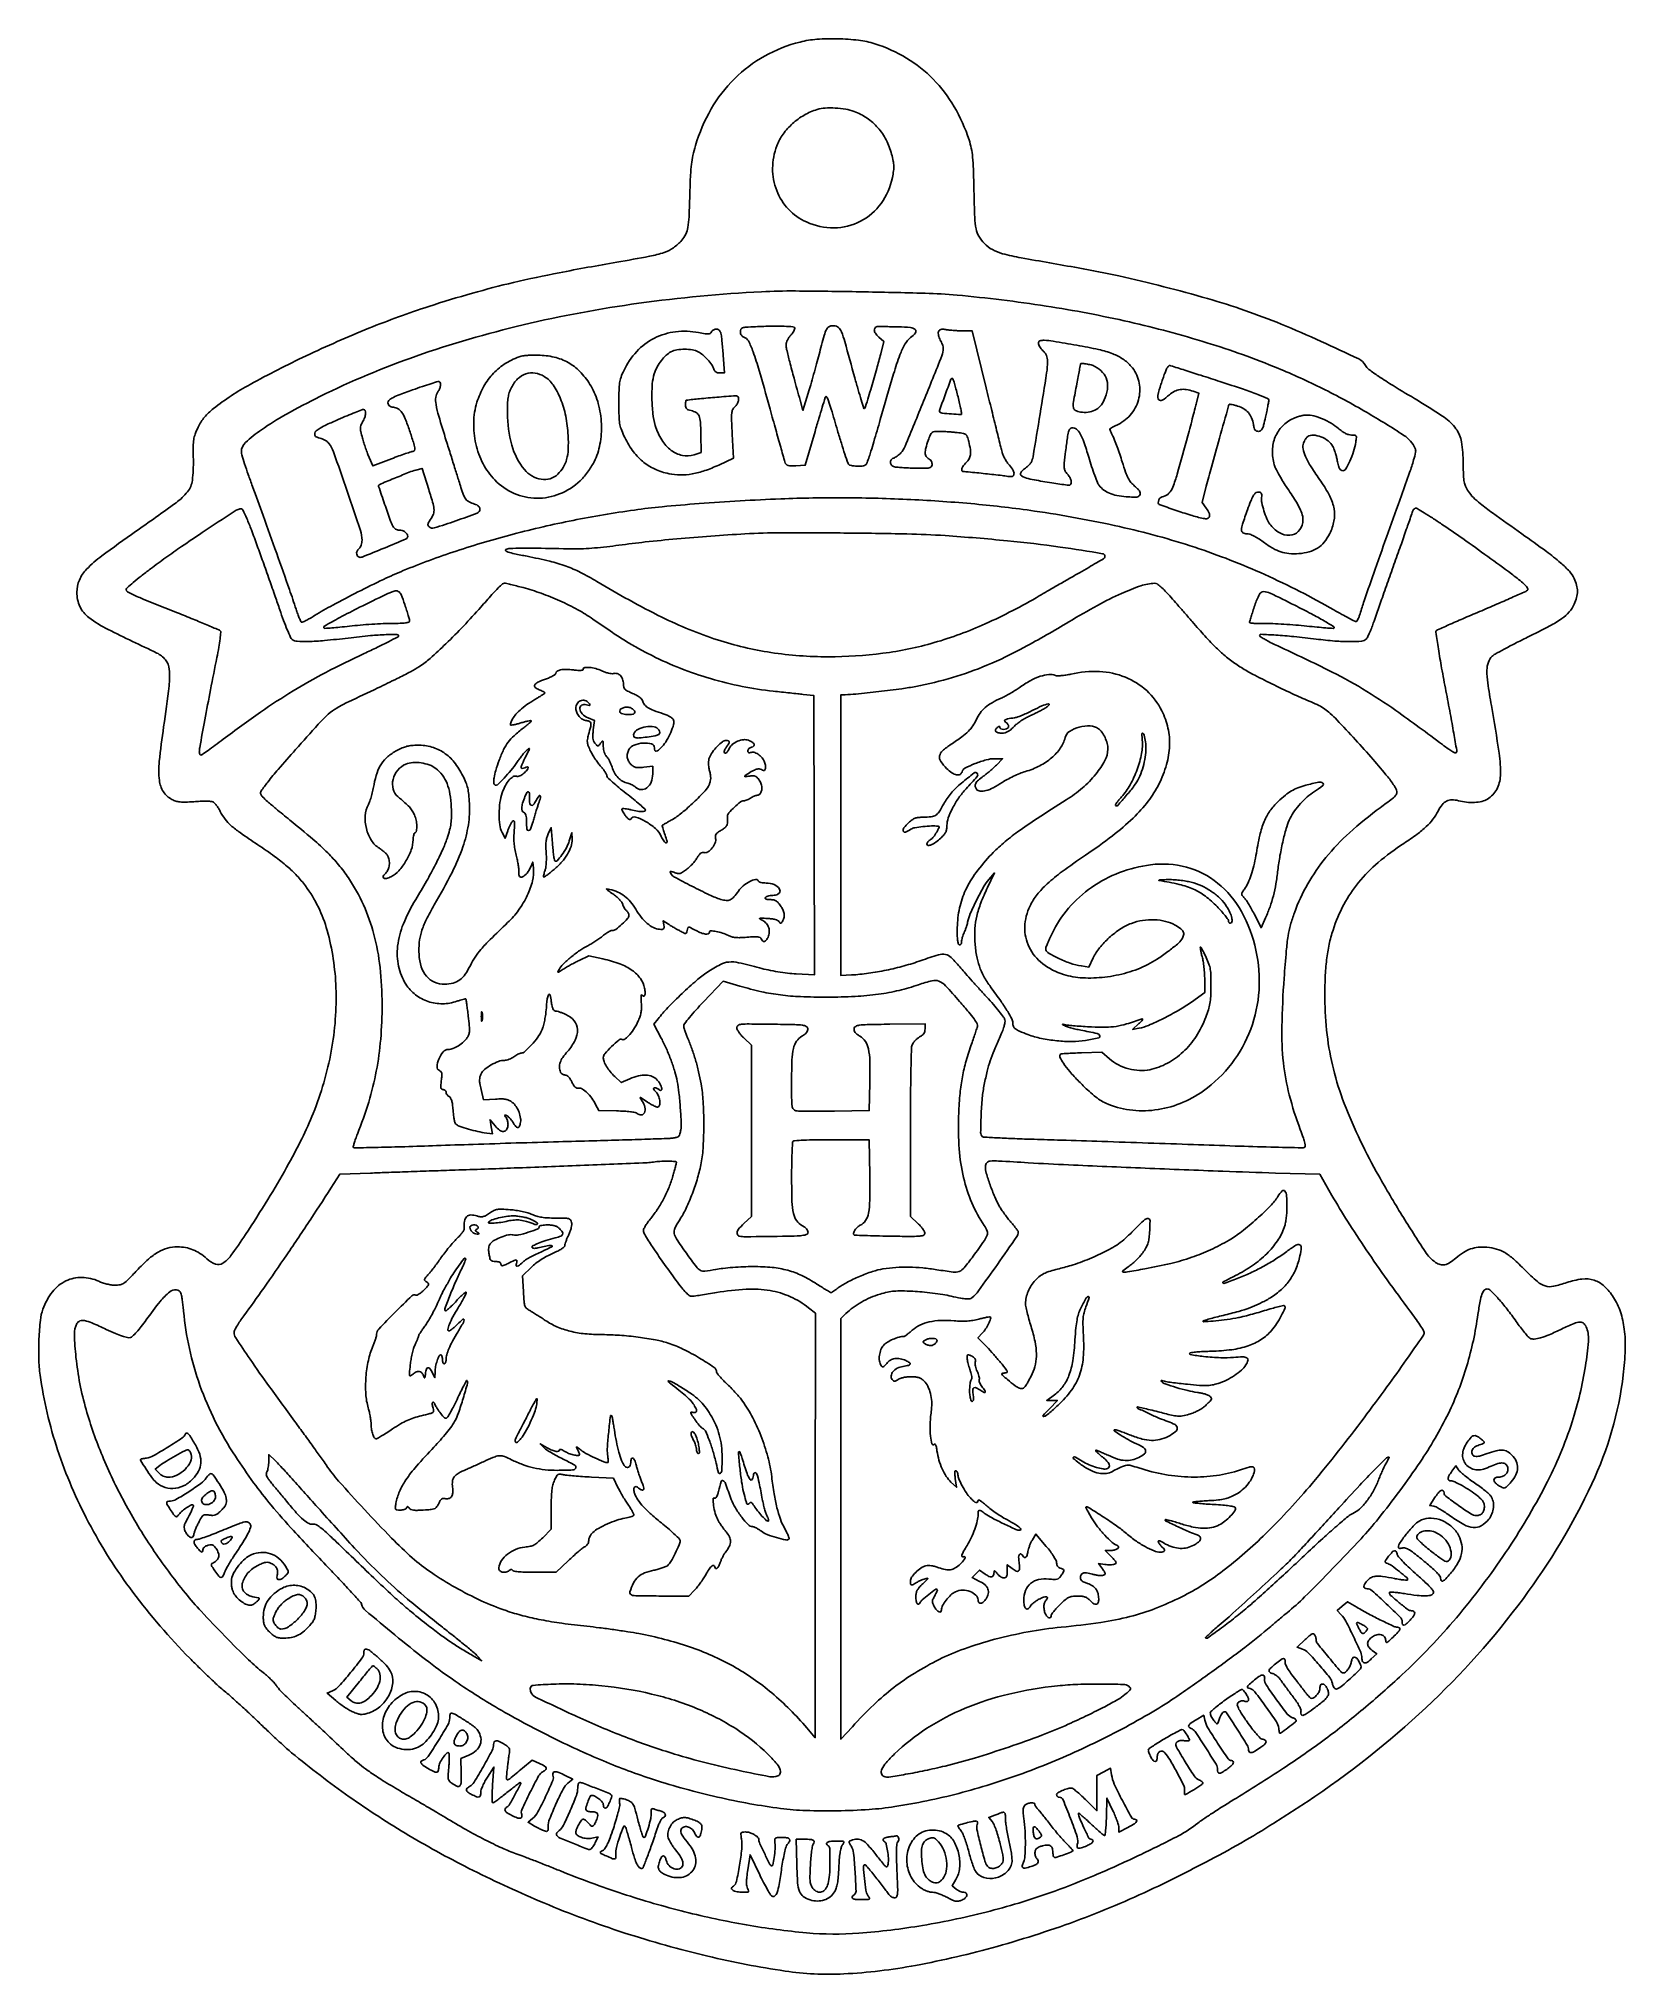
# Model space of a CAD drawing. Extents: x 54 to 922, y 29 to 1088.
import ezdxf

# ---------------------------------------------------------------- set-up
doc = ezdxf.new("R2010")
doc.units = 0

msp = doc.modelspace()

# ---------------------------------------------------------------- linework, layer by layer
for points in [[(470.600131, 1085.977228, 0.065264), (451.216448, 1078.265035, 0.06809), (434.783151, 1065.901966, 0.066741), (422.019208, 1049.338456, 0.058913), (413.413386, 1029.296586, 0.017323), (412.02815, 1023.944237, 0.024635), (411.200121, 1019.101603, 0.018128), (410.705053, 1013.210273, 0.005114), (410.360848, 1004, -0.003425), (409.89767, 990.372676, -0.0317), (409.28419, 984.506706, -0.072625), (408.097401, 980.834386, -0.065835), (405.880748, 977.516961, -0.058523), (401.363282, 973.446864, -0.072911), (396.333314, 970.886292, -0.034535), (388.324549, 968.787793, -0.004174), (370.382507, 965.543773, 0.005113), (338.876051, 959.786108, 0.010024), (313.944613, 954.445457, 0.011353), (291.397575, 948.597466, 0.009213), (267.5, 941.338219, 0.017955), (234.739029, 929.407752, 0.01442), (200.39173, 914.316363, 0.014474), (169.766563, 898.691664, 0.041206), (149.793591, 885.517945, 0.02275), (147.069984, 883.172493, 0.030825), (144.850677, 880.80328, 0.031811), (142.992795, 878.241768, 0.026872), (141.357783, 875.319973, 0.022585), (139.711772, 871.546095, 0.05493), (138.942795, 868.612647, 0.035968), (138.666606, 864.923067, 0.005413), (138.726092, 857.5, -0.033399), (138.183477, 846.188899, -0.141481), (135.595913, 839.99643, -0.066917), (129.250418, 833.962189, -0.003798), (107.173913, 818.233881, 0.005857), (88.636484, 804.91157, 0.04171), (80.317472, 797.641221, 0.091376), (76.378523, 791.719281, 0.101522), (75, 785, 0.10867), (76.719171, 777.183345, 0.122882), (81.525606, 771.209392, 0.047497), (92.09736, 764.672156, 0.004796), (118.777279, 751.807308, -0.115132), (123.517808, 748.05961, -0.146265), (125.588146, 742.907735, -0.053548), (125.447715, 733.763282, -0.005054), (122.481371, 711.5, 0.009584), (120.111216, 692.390597, 0.054579), (120.160464, 682.167569, 0.114715), (122.376486, 675.948466, 0.130497), (127.034018, 671.691105, 0.044997), (129.220092, 670.789745, 0.050528), (131.448922, 670.337527, 0.033873), (134.365866, 670.245656, 0.008984), (139.019555, 670.49815, -0.008701), (142.411921, 670.68414, -0.010943), (145.558435, 670.732869, -0.00921), (148.182413, 670.667731, -0.080968), (149.315945, 670.432255, -0.110388), (150.152467, 669.876636, -0.025621), (151.264191, 668.592053, -0.025225), (152.419017, 666.945778, -0.022355), (153.453143, 665.12521, 0.043907), (156.053692, 660.97387, 0.049745), (159.2446, 657.526597, 0.028925), (164.288583, 653.557047, 0.005465), (173.975366, 646.958489, -0.010112), (183.202422, 640.546753, -0.021267), (190.041689, 635.127925, -0.026155), (195.407392, 629.978206, -0.028921), (200.017124, 624.458573, -0.092321), (211.939258, 600.019552, -0.05891), (216.742533, 568.675975, -0.054066), (214.191003, 534.093132, -0.050482), (204.297169, 500.013948, -0.019375), (198.063747, 486.136773, -0.012199), (189.77285, 470.416201, -0.010782), (179.513281, 452.9572, -0.007606), (167.268207, 433.771099, -0.010732), (159.297072, 422.237117, -0.096206), (154.828411, 418.050827, -0.232293), (150.870716, 417.635844, -0.095967), (146.137423, 420.494811, 0.037071), (142.344431, 423.442246, 0.050877), (138.524168, 425.454624, 0.052522), (134.474584, 426.611278, 0.043344), (129.998875, 427, 0.067884), (124.606066, 426.264439, 0.064109), (119.493204, 424.107792, 0.050054), (114.114377, 420.208771, 0.022267), (107.831699, 414.09489, -0.005624), (103.024157, 409.094464, -0.050161), (100.681252, 407.146652, -0.098994), (98.635535, 406.29138, -0.050966), (95.8612, 406.021962, -0.037587), (93.866506, 406.182227, -0.020564), (91.459227, 406.661277, -0.02039), (89.040928, 407.352304, -0.030463), (87, 408.167512, 0.105012), (77.806598, 410.336245, 0.121365), (69.040007, 408.38378, 0.111637), (61.654736, 402.374337, 0.079007), (56.43924, 393, 0.06168), (55.031413, 386.900026, 0.015356), (54.284091, 376.667884, 0.016426), (54.182479, 365.798435, 0.029107), (54.913662, 356.868608, 0.045099), (64.484373, 315.999025, 0.041575), (81.412453, 276.322534, 0.039562), (105.598394, 238.2089, 0.033356), (136.798278, 202, 0.004214), (142.307108, 196.501564, 0.004323), (147.861556, 191.14375, 0.004191), (152.759254, 186.577842, 0.018144), (155.784689, 184, -0.013951), (158.800712, 181.473514, -0.003407), (163.624025, 177.1395, -0.003489), (169.086204, 172.093563, -0.003473), (174.48583, 166.964257, 0.002514), (179.835008, 161.863332, 0.002645), (185.145837, 156.902598, 0.002531), (189.771348, 152.670815, 0.011877), (192.5, 150.315186, 0.018475), (223.992028, 126.301976, 0.019433), (256.656028, 105.103748, 0.018878), (291.739096, 85.981355, 0.015532), (330.5, 68.194028, 0.021449), (374.261277, 51.90792, 0.020233), (420.111404, 39.073956, 0.021129), (462.417852, 30.928134, 0.04972), (494.5, 29.367525, 0.033599), (533.852293, 34.029801, 0.021819), (578.481202, 44.41959, 0.021112), (624.11802, 59.269046, 0.02361), (666.628415, 77.44326, 0.005931), (690.136797, 89.180756, 0.010153), (709.426092, 99.59981, 0.010596), (727.696026, 110.470653, 0.00724), (748, 123.55419, 0.041207), (812.954764, 174.937061, 0.045396), (866.326429, 234.763798, 0.049486), (903.754821, 297.372167, 0.079614), (920.959883, 356.973766, 0.022268), (922.027647, 370.704926, 0.039666), (921.504309, 382.021421, 0.047974), (919.383666, 391.44375, 0.063044), (915.60716, 399.399935, 0.061716), (910.535171, 405.5157, 0.112537), (904.969641, 408.784251, 0.107654), (898.360958, 409.396669, 0.053279), (890.114386, 407.478541, -0.030729), (882.804499, 405.427486, -0.127151), (878.25796, 405.613224, -0.106655), (873.948699, 408.002645, -0.018456), (867.123553, 414.433904, 0.015696), (860.84878, 420.412275, 0.048259), (856.125463, 423.880632, 0.06443), (851.641488, 425.820212, 0.048748), (846.362065, 426.792662, 0.044464), (841.630358, 426.7731, 0.060285), (837.457469, 425.868715, 0.057884), (833.495972, 423.957577, 0.037089), (829.392654, 420.907093, -0.033537), (826.039555, 418.377197, -0.091896), (823.313273, 417.237231, -0.121553), (820.831224, 417.309606, -0.085191), (818.291015, 418.508719, -0.095286), (812.590156, 424.390418, -0.006349), (799.907776, 444.303924, -0.010057), (787.157493, 465.853081, -0.016121), (777.254894, 484.784898, -0.020813), (768.326699, 505.435835, -0.030429), (762.368066, 524.322503, -0.032081), (758.956543, 543.0032, -0.027333), (757.718346, 563, -0.011814), (757.906746, 574.460081, -0.01972), (758.672721, 584.074825, -0.022761), (760.069925, 592.494437, -0.026815), (762.17498, 600.295007, -0.043005), (768.125146, 614.245554, -0.049306), (776.156019, 626.301157, -0.045955), (786.896224, 637.200938, -0.030418), (801, 647.704246, 0.013669), (808.131712, 652.653035, 0.0307), (813.187656, 656.87152, 0.039208), (816.853249, 660.920889, 0.046135), (819.622799, 665.288591, -0.048292), (821.887264, 668.825978, -0.108681), (824.334137, 670.838703, -0.119965), (827.23427, 671.527089, -0.066396), (830.85933, 671.022393, 0.040667), (835.222388, 670.184905, 0.041834), (839.621798, 670.076065, 0.045025), (843.60316, 670.673203, 0.077325), (846.695666, 671.955997, 0.132563), (851.703699, 677.228719, 0.114185), (853.738019, 684.617087, 0.047777), (853.061779, 697.085515, 0.006415), (848.80657, 723.041581, -0.007807), (846.81482, 735.406409, -0.040083), (846.371093, 742.333015, -0.078442), (847.14638, 746.777165, -0.123496), (849.242139, 750.01096, -0.060008), (850.811947, 751.155894, -0.003866), (855.78185, 753.887422, -0.005602), (861.781637, 757.038562, -0.004142), (868.485793, 760.39462, 0.006781), (880.723569, 766.601778, 0.032735), (887.377932, 770.667061, 0.058318), (891.410564, 774.278559, 0.074527), (894.120336, 778.45863, 0.042364), (895.426597, 782.131581, 0.064074), (895.86269, 785.492241, 0.064263), (895.433433, 788.846577, 0.042907), (894.135369, 792.5, 0.0791), (891.502326, 796.475182, 0.030149), (886.707304, 801.102687, 0.018229), (878.896696, 807.301963, 0.004389), (865.5, 816.980835, -0.001246), (849.359191, 828.488575, -0.012319), (842.706468, 833.509366, -0.030065), (838.942877, 836.885944, -0.048738), (836.235511, 840.219983, -0.035597), (834.686518, 842.966766, -0.06504), (833.897081, 845.410917, -0.038017), (833.540522, 848.74565, -0.005606), (833.409475, 855.531494, 0.037497), (832.437055, 867.212291, 0.118086), (829.44561, 874.426085, 0.086669), (822.959817, 880.711465, 0.014671), (808.362266, 890.015815, -0.002744), (795.09851, 898.031676, -0.010644), (787.015577, 903.216938, -0.013482), (781.827864, 906.909784, -0.108879), (779.937667, 909.11647, 0.159971), (776.222192, 912.663055, 0.004375), (755.648111, 922.252155, 0.009821), (733.815277, 931.683075, 0.013891), (714, 939.149064, 0.012566), (693.578057, 945.632698, 0.008091), (669.61251, 952.164977, 0.008024), (645.058178, 958.01469, 0.011026), (622.79783, 962.429299, -0.001135), (591.668176, 967.965236, -0.018954), (581.420068, 970.215711, -0.060547), (575.823088, 972.418935, -0.079239), (571.46655, 975.759131, -0.056143), (568.468604, 979.732582, -0.08482), (566.925145, 983.772148, -0.039473), (566.1956, 989.988286, -0.004235), (565.768051, 1004.5, 0.003094), (565.443439, 1016.443965, 0.015732), (565.012544, 1023.08225, 0.026887), (564.291124, 1027.854253, 0.027242), (563.06384, 1032.5, 0.053896), (554.970745, 1050.601722, 0.06211), (543.498745, 1065.62437, 0.063202), (528.877563, 1077.168211, 0.058988), (511.5, 1085.017278, 0.046779), (502.629412, 1086.935065, 0.023995), (491.270707, 1087.748004, 0.023981), (479.811469, 1087.467358, 0.044)], [(500.212487, 1048.020303, -0.061216), (507.276882, 1044.33772, -0.062134), (513.199913, 1039.069861, -0.060919), (517.739587, 1032.406845, -0.055028), (520.729191, 1024.617013, -0.014656), (521.600197, 1020.849426, -0.041277), (521.911232, 1018.16556, -0.04223), (521.773797, 1015.50134, -0.015926), (521.150013, 1011.818839, -0.106703), (514.957849, 997.659134, -0.117929), (503.650098, 987.91674, -0.118144), (489.175341, 984.356104, -0.107369), (474.096417, 987.537218, -0.098895), (464.311165, 994.507977, -0.096421), (457.84867, 1004.760687, -0.094327), (455.615998, 1016.887563, -0.090022), (457.928049, 1029.202251, -0.064437), (461.378029, 1035.610863, -0.053926), (466.534087, 1041.369028, -0.052862), (472.919105, 1045.996495, -0.056362), (480, 1049.064873, -0.058994), (484.290828, 1049.838807, -0.028066), (489.911384, 1049.864004, -0.028003), (495.616027, 1049.247662, -0.048698)], [(556.5, 947.53653, -0.015166), (605.173457, 941.559511, -0.017871), (650.776683, 932.871613, -0.018931), (693.119878, 921.523475, -0.022607), (732, 907.554826, -0.017918), (756.375679, 896.494834, -0.016705), (780.485212, 883.473855, -0.012411), (800.973617, 870.815695, -0.142204), (807.091458, 863.698617, -0.157291), (807.330833, 861.63534, -0.021575), (806.289363, 857.373419, -0.013722), (804.103352, 850.55513, -0.002458), (799.615465, 837.972768, 0.001301), (792.341928, 817.728535, 0.001358), (785.277357, 797.732277, 0.001011), (779.221033, 780.327722, 0.010974), (776.946827, 773.25, -0.019243), (776.393765, 771.621708, -0.028562), (775.775516, 770.248438, -0.027752), (775.173948, 769.234829, -0.24994), (774.733523, 769, -0.119849), (774.069467, 769.161493, -0.002129), (770.789748, 770.874708, -0.005203), (766.980509, 772.936183, -0.003431), (762.641811, 775.381984, 0.023922), (724.836008, 794.697556, 0.026406), (686.565715, 809.616398, 0.025209), (645.399565, 820.943024, 0.018536), (598.844284, 829.464055, 0.01326), (566.316327, 833.301846, 0.01077), (531.291127, 835.735947, 0.010552), (495.351335, 836.697293, 0.011155), (460.064291, 836.109031, 0.004672), (437.786347, 835.03169, 0.004564), (415.35842, 833.531447, 0.004768), (395.131491, 831.798698, 0.011047), (380, 830.01885, 0.014329), (346.423345, 824.329952, 0.015002), (313.742598, 816.798761, 0.015459), (282.571871, 807.584874, 0.017874), (253.526786, 796.848456, 0.013741), (242.713214, 792.054478, 0.006166), (228.764412, 785.193779, 0.006152), (215.042086, 778.019389, 0.014358), (205, 772.232822, -0.008422), (202.460186, 770.728864, -0.013014), (200.21195, 769.5246, -0.007311), (198.314366, 768.605363, -0.246394), (197.827916, 768.628085, -0.159892), (197.483848, 769.017339, -0.005688), (196.704064, 770.885715, -0.01), (195.841392, 773.150042, -0.006781), (194.945816, 775.760862, 0.005148), (191.315368, 786.458194, 0.000926), (184.314228, 806.292422, 0.001071), (176.92249, 826.969691, 0.002269), (171.089346, 842.949414, -0.004439), (168.756695, 849.426749, -0.006151), (166.788746, 855.277168, -0.003972), (165.239807, 860.210238, -0.07421), (165, 861.817061, -0.210245), (167.222916, 866.869876, -0.03217), (175.990378, 873.92465, -0.026787), (189.347266, 882.293043, -0.011476), (208, 892.079404, -0.031287), (260.552169, 914.154304, -0.025532), (319.120667, 931.254241, -0.02418), (382.504496, 943.093885, -0.021281), (449.5, 949.393738, -0.014664), (468.061939, 949.799889, -0.002477), (503.542481, 949.35985, -0.00238), (539.029117, 948.574927, -0.016247)], [(422.213717, 927.417407, -0.128459), (421.463533, 926.637109, -0.125199), (420.420197, 926.313853, -0.053859), (418.677686, 926.411998, -0.007595), (415.133466, 927.053525, 0.078839), (402.559128, 927.517778, 0.08777), (390.954663, 923.984725, 0.087616), (381.251058, 916.677937, 0.078234), (374.180056, 906.218065, 0.024984), (372.691514, 902.579612, 0.047099), (371.924961, 899.50391, 0.031542), (371.585351, 895.612915, 0.005999), (371.5, 888.5, 0.005993), (371.585704, 881.35031, 0.032043), (371.928539, 877.46619, 0.047497), (372.707381, 874.377688, 0.024047), (374.234, 870.664106, 0.044986), (378.872364, 862.711757, 0.063261), (384.430336, 856.676986, 0.066684), (391.074789, 852.446367, 0.057595), (398.934742, 849.852606, 0.049717), (405.157184, 849.201056, 0.044684), (411.619029, 849.747292, 0.03984), (418.535868, 851.537623, 0.026468), (426.132114, 854.623217), (434.218825, 858.418077), (433.519622, 871.472792, -0.003102), (433.133334, 879.632694, -0.033481), (433.218637, 882.933562, -0.088542), (433.751957, 884.865119, -0.097611), (434.910209, 886.418741, 0.073292), (436.177132, 887.957195, 0.08021), (436.898536, 889.750286, 0.100787), (436.932857, 891.343808, 0.213345), (436.25, 892.342478, 0.158989), (435.410858, 892.543676, 0.00058), (425.184452, 891.711724, 0.003457), (415.564858, 890.850905, 0.007671), (408.25, 890.031882, 0.340077), (408.150332, 889.932798, 0.008814), (408.073438, 889.267647, 0.015086), (408.018014, 888.445309, 0.009282), (408, 887.475, 0.057078), (408.147599, 886.186254, 0.134273), (408.603771, 885.341247, 0.116216), (409.476359, 884.772742, 0.03718), (410.977574, 884.354485, -0.086595), (413.781556, 883.266425, -0.160535), (415.355503, 881.433502, -0.082462), (416.119546, 878.119976, -0.012333), (416.376077, 871.264939), (416.5, 861.538632), (412.642179, 860.259805, -0.130208), (406.25504, 859.868861, -0.112431), (400.108322, 862.626712, -0.094269), (394.947335, 868.311451, -0.066111), (391.435285, 876.236914, -0.044003), (390.138997, 882.726589, -0.02261), (389.608352, 891.007727, -0.022203), (389.814093, 899.036334, -0.063565), (390.904463, 904.5, -0.041081), (392.525171, 908.269534, -0.040139), (394.751106, 911.754511, -0.042544), (397.329806, 914.614762, -0.068816), (400.002033, 916.501051, -0.077622), (403.247724, 917.584993, -0.041286), (407.478747, 917.944903, -0.041306), (411.704233, 917.605163, -0.078776), (414.930544, 916.535917, -0.058592), (417.424426, 914.850546, -0.031809), (420.071318, 912.258401, -0.031782), (422.311819, 909.422881, -0.074597), (423.498288, 907.005396, 0.082518), (423.940667, 906.138797, 0.094072), (424.623535, 905.507031, 0.085071), (425.549504, 905.127252, 0.054926), (426.704396, 905), (429.274016, 905), (428.57533, 914.75, 0.0036), (428.267773, 918.648036, 0.004369), (427.921281, 922.296875, 0.003706), (427.580386, 925.360182, 0.030042), (427.329914, 926.75, 0.139627), (426.484557, 928.240827, 0.163378), (425.028934, 928.950468, 0.162249), (423.432181, 928.640104, 0.137588)], [(446.25, 930.275952, 0.004791), (441.022294, 929.999628, 0.064904), (439.14948, 929.635531, 0.203901), (438.308563, 928.892121, 0.111604), (438, 927.526945, 0.063049), (438.131091, 926.491492, 0.080091), (438.516149, 925.609666, 0.086064), (439.131407, 924.94023, 0.087349), (439.933143, 924.521219, -0.199785), (442.357209, 922.472363, -0.030784), (444.941399, 916.577692, -0.017738), (448.291815, 906.335235, -0.002992), (453.881492, 886.5, 0.000589), (456.991878, 875.2559, 0.000894), (459.724398, 865.490613, 0.00032), (462.101332, 857.074907, 0.022875), (462.558788, 855.702088, 0.118089), (463.167484, 854.817087, 0.120463), (464.106905, 854.311837, 0.064389), (465.644824, 854.11846, 0.013727), (468.344299, 854.202088), (473.437851, 854.5), (478.818591, 873, -0.001302), (480.910191, 880.122123, -0.002086), (482.736337, 886.188021, -0.000377), (484.374484, 891.533886, -0.117361), (484.599666, 891.916667, -0.514843), (485.285496, 891.816157, -0.033626), (486.221435, 889.645857, -0.012842), (487.697868, 885.103149, -0.001124), (491.119093, 873.48214, 0.004073), (493.208299, 866.53709, 0.006268), (495.139905, 860.566439, 0.002444), (496.878977, 855.494407, 0.159304), (497.434566, 854.765313, 0.097365), (498.094114, 854.478989, 0.018057), (499.401654, 854.241942, 0.018751), (500.973734, 854.075093, 0.016135), (502.634896, 854.015313, 0.025537), (505.249936, 854.139252, 0.159084), (506.461825, 854.671671, 0.119809), (507.299319, 855.888384, 0.011912), (508.490505, 859.25, 0.005598), (509.418717, 862.192949, 0.001175), (510.973015, 867.364063, 0.001231), (512.747439, 873.372251, 0.001166), (514.525282, 879.5, -0.001716), (521.81962, 904.538534, -0.016979), (525.276311, 914.939286, -0.042508), (527.979008, 920.683398, -0.095791), (531.123511, 924.299559, 0.063133), (533.757642, 926.958847, 0.392779), (533.593177, 928.70359, 0.160707), (531.034101, 929.814597, 0.017495), (524.531385, 930.178571, -0.000263), (521.101046, 930.252176, -0.000308), (517.84918, 930.32567, -0.000271), (515.100983, 930.390966, -0.001908), (513.763695, 930.428571, 0.150993), (511.984556, 929.940407, 0.250978), (511.242186, 928.61784, 0.155449), (511.819249, 926.675148, 0.06591), (513.649426, 924.625128), (516.440508, 922.22434), (514.728341, 915.36217, -0.007583), (512.611772, 907.395593, -0.003604), (509.657464, 897.200671, -0.000775), (506.473893, 886.563991, -0.123886), (505.844244, 885.510911, -0.561319), (505.56083, 885.579542, -0.001479), (504.089199, 890.217258, -0.005659), (502.444005, 895.670826, -0.003293), (500.587094, 902.249992, 0.001038), (495.076753, 922.115787, 0.02625), (493.276762, 927.45535, 0.11902), (491.630933, 929.78748, 0.15706), (489.257185, 930.812823, 0.121357), (486.810614, 930.454653, 0.177636), (485.217191, 929.004091, 0.05277), (483.832692, 925.489377, 0.003509), (481.010938, 915, -0.002668), (479.649456, 909.904758, -0.001784), (478.039422, 904.0875, -0.001796), (476.438539, 898.460332, -0.003534), (475.118061, 894), (472.232416, 884.5), (470.67627, 890, -0.002151), (467.327197, 902.034284, -0.005009), (464.947473, 911.085232, -0.00429), (463.294034, 917.885707, -0.057545), (463, 920.432051, -0.077915), (463.178575, 921.571052, -0.035477), (463.741863, 922.973374, -0.03403), (464.558964, 924.397456, -0.039637), (465.525491, 925.622006, 0.024829), (466.466453, 926.744247, 0.032352), (467.204782, 927.862786, 0.03388), (467.676867, 928.837546, 0.177322), (467.695794, 929.423528, 0.299734), (466.71794, 930.197701, 0.011878), (461.945317, 930.501087, 0.014978), (455.373808, 930.56531, 0.005761)], [(546.367958, 927.5165, 0.102075), (546.225071, 926.647463, 0.043264), (546.375329, 925.470286, 0.040123), (546.762739, 924.189055, 0.039953), (547.350237, 922.984241, -0.024352), (547.981716, 921.785569, -0.02219), (548.515382, 920.493904, -0.022802), (548.888142, 919.296642, -0.064147), (549, 918.428337, -0.095642), (548.221465, 914.395512, -0.001158), (538.205257, 889.586743, -0.001218), (528.102402, 864.90186, -0.090262), (525.76784, 861.267187, -0.026884), (524.83475, 860.369503, -0.022467), (523.754853, 859.518544, -0.023056), (522.694434, 858.829309, -0.055786), (521.841833, 858.4498, 0.154161), (520.479107, 857.490769, 0.186294), (520.044754, 855.998674, 0.175255), (520.720925, 854.532364, 0.138637), (522.25, 853.664543, 0.038014), (523.616157, 853.437473, 0.005275), (526.482812, 853.212943, 0.006016), (529.889216, 853.023412, 0.005067), (533.5, 852.902714, 0.004472), (539.038961, 852.823297, 0.051105), (541.209897, 853.033942, 0.160745), (542.272404, 853.638928, 0.147699), (542.810684, 854.778917, 0.080179), (542.799226, 855.722098, 0.082632), (542.490474, 856.603176, 0.079096), (541.897971, 857.366913, 0.065526), (541.060684, 857.967523, -0.133551), (539.661127, 859.289576, -0.129778), (539.104575, 861.153101, -0.073766), (539.422431, 863.901104, -0.019715), (540.734719, 868.115786, -0.014047), (541.942882, 871.236586, -0.128414), (542.819881, 872.383333, -0.146938), (544.09819, 872.880156, -0.020209), (546.984719, 872.991308, -0.010318), (549.084256, 872.943933, -0.005427), (551.690499, 872.80293, -0.005396), (554.358084, 872.600622, -0.008271), (556.663788, 872.362228, -0.014453), (559.951477, 871.870477, -0.123346), (561.299783, 871.26378, -0.143196), (562.107997, 870.127017, -0.021734), (562.913788, 867.4281, -0.021678), (563.797521, 863.141759, -0.070884), (563.850783, 860.254466, -0.099961), (563.109651, 858.035472, -0.073885), (561.5, 856, 0.044541), (559.972745, 854.285097, 0.082129), (559.121443, 852.628412, 0.173287), (559.157964, 851.501017, 0.308035), (559.894045, 851, -0.025378), (562.680654, 850.858469, -0.001208), (571.986218, 849.888049, -0.001324), (581.217952, 848.878045, -0.022285), (584.250825, 848.400476, 0.105736), (586.601715, 848.423857, 0.310361), (587.647394, 849.550167, 0.174134), (587.226274, 851.644958, 0.044363), (585.148035, 854.484178, -0.031463), (583.903992, 856.094984, -0.021876), (582.700208, 858.054101, -0.022139), (581.706851, 860.044217, -0.041836), (581.11747, 861.73687, -0.002218), (580.456823, 864.356814, -0.000095), (578.177851, 873.574268, -0.000163), (575.481387, 884.504556, -0.000116), (572.467735, 896.75), (564.78469, 928), (559.642345, 928.011006, -0.009895), (557.400656, 928.060173, -0.007231), (554.914207, 928.200011, -0.00731), (552.561106, 928.40113, -0.015986), (550.767721, 928.638972, 0.019902), (548.819219, 928.881881, 0.083699), (547.648306, 928.784728, 0.139853), (546.894269, 928.345255, 0.100029)], [(601.017277, 921.25, 0.099619), (601.193821, 920.415384, 0.035011), (601.758778, 919.322293, 0.033104), (602.565909, 918.175321, 0.033115), (603.517277, 917.14504, -0.045397), (604.642889, 915.864426, -0.058517), (605.411643, 914.501098, -0.057482), (605.852708, 912.97701, -0.04174), (606, 911.215684, -0.038821), (605.516291, 904.995056, -0.001556), (601.937855, 882.581179, -0.000829), (598.087721, 859.182765, -0.081845), (597.012099, 856.022608, -0.054287), (596.473915, 855.235719, -0.022442), (595.590391, 854.293405, -0.021887), (594.543798, 853.358784, -0.02629), (593.479441, 852.578486, 0.11669), (591.40644, 850.390534, 0.400425), (591.821778, 848.660747, 0.092043), (595.401943, 847.189798, 0.009277), (604.5, 845.461647, 0.003955), (609.536788, 844.642369, 0.006115), (613.901562, 844.022349, 0.00229), (617.646374, 843.554467, 0.163588), (618.25, 843.679713, 0.216268), (618.916826, 844.621846, 0.105579), (618.886118, 846.125127, 0.076985), (618.159069, 847.922064, 0.054065), (616.843025, 849.667093, -0.065001), (615.635517, 851.342966, -0.105312), (615.144133, 853.022063, -0.044836), (615.182507, 855.620869, -0.004058), (615.912205, 862.080037, -0.003827), (616.866046, 869.475792, -0.031669), (617.536201, 872.794843, -0.086796), (618.299129, 874.433621, -0.245228), (619.384483, 875, -0.169429), (621.810054, 874.153787, -0.095821), (623.858697, 871.762601, -0.047675), (625.901798, 867.212748, -0.010242), (628.51171, 858.960153, 0.007621), (630.133471, 853.737051, 0.00953), (631.803931, 848.944118, 0.007987), (633.33937, 844.990025, 0.070152), (634.280635, 843.37036, 0.067426), (636.776206, 840.952263, 0.061232), (639.904649, 839.191343, 0.050339), (643.903189, 837.999129, 0.02639), (649.051499, 837.292463, 0.007688), (652.9123, 837.028493, 0.050682), (654.843972, 837.122036, 0.118031), (655.94201, 837.566525, 0.147244), (656.612516, 838.432615, 0.142174), (656.693429, 839.394155, 0.090712), (656.274943, 840.443639, 0.058715), (655.302324, 841.65217, 0.021621), (653.672266, 843.118616, -0.04736), (651.651562, 845.133772, -0.054253), (650.149021, 847.40861, -0.034935), (648.744522, 850.680432, -0.008388), (646.891661, 856.292936, 0.005782), (645.532621, 860.482832, 0.005817), (644.079691, 864.631703, 0.005692), (642.730318, 868.218035, 0.023193), (641.785665, 870.346905, -0.008956), (641.070751, 871.841761, -0.0143), (640.519931, 873.146084, -0.008106), (640.117159, 874.233342, -0.306558), (640.180239, 874.473986, -0.056455), (640.431176, 874.648148, -0.001496), (641.626094, 875.286942, -0.003118), (643.03866, 876.02541, -0.002127), (644.653273, 876.848058, 0.109786), (651.982258, 882.843687, 0.1117), (656.02501, 891.343535, 0.114945), (655.95678, 900.557904, 0.121655), (651.797941, 908.577352, 0.064411), (647.324091, 912.514049, 0.055731), (641.778199, 915.412779, 0.037894), (633.978318, 917.778881, 0.011898), (622, 920.144492, 0.002228), (609.120711, 922.311991, 0.027416), (604.169343, 922.846103, 0.103599), (601.865424, 922.488884, 0.314928)], [(317.993526, 914.123538, 0.057842), (309.735801, 910.317897, 0.065245), (302.935015, 904.844083, 0.063759), (297.656544, 897.68656, 0.051635), (293.89456, 888.909044, 0.070119), (292.089231, 877.843478, 0.061769), (293.277028, 866.200514, 0.06234), (297.249123, 855.304282, 0.074401), (303.618878, 846.431076, 0.096534), (314.162783, 839.105894, 0.101123), (326.511767, 836.433135, 0.099435), (339.087272, 838.807751, 0.090209), (350.265471, 845.890583, 0.032191), (352.193032, 847.911637, 0.016607), (354.34783, 850.664366, 0.016438), (356.384378, 853.653528, 0.023882), (357.962828, 856.426765, 0.07288), (361.178195, 865.995174, 0.05488), (361.944717, 877.081429, 0.054406), (360.275277, 888.17826, 0.068121), (356.282181, 897.781467, 0.053498), (350.942669, 904.998326, 0.070311), (344.612657, 910.185873, 0.07123), (337.161289, 913.370735, 0.05675), (328.505867, 914.664005, 0.010252), (325.257033, 914.710917, 0.011326), (322.115447, 914.62068, 0.010766), (319.443406, 914.425545, 0.055522)], [(258.702753, 895.684291, 0.003704), (250.819305, 892.746962, 0.030101), (247.310438, 891.162075, 0.078922), (245.63578, 889.910134, 0.232374), (245.202753, 888.579794, 0.083939), (245.501668, 887.644853, 0.103523), (246.078229, 886.936578, 0.090678), (246.956422, 886.456384, 0.051104), (248.146046, 886.193609, -0.109469), (250.736247, 885.2967, -0.103068), (252.771092, 883.374931, -0.057643), (254.66502, 879.853081, -0.013071), (257.00881, 873.473937, -0.004748), (259.113311, 867.047466, -0.039167), (259.810153, 864.053503, -0.136056), (259.634044, 862.593817, -0.303942), (258.747427, 862, 0.079024), (257.890869, 861.863773, 0.003044), (254.833436, 860.845392, 0.005375), (251.22421, 859.575321, 0.003758), (247.182133, 858.069418), (236.869413, 854.138836), (234.881057, 858.777482, -0.012215), (234.00148, 860.976276, -0.006144), (232.993754, 863.790877, -0.006096), (232.02266, 866.727787, -0.008992), (231.248355, 869.330517, -0.009321), (230.317849, 872.936525, -0.060057), (230.104356, 874.802423, -0.092006), (230.393113, 876.307587, -0.037014), (231.302004, 878.203492, 0.041618), (232.464213, 880.686109, 0.072248), (232.938682, 882.907805, 0.125264), (232.662558, 884.399165, 0.300059), (231.75, 884.965549, 0.085496), (230.877308, 884.790343, 0.002268), (227.195312, 883.348479, 0.004689), (222.880393, 881.589134, 0.003184), (218, 879.50901, 0.005786), (211.752792, 876.712846, 0.023882), (208.081683, 874.800826, 0.038092), (205.910916, 873.302706, 0.185998), (205.179033, 872.032655, 0.081386), (205.186725, 870.996304, 0.160094), (205.568447, 870.276025, 0.112564), (206.419932, 869.763546, 0.030062), (207.959584, 869.358083, -0.051275), (209.282195, 868.949161, -0.034485), (210.692256, 868.230667, -0.034705), (211.974504, 867.335281, -0.056389), (212.906974, 866.391134, -0.0821), (215.423445, 861.814018, -0.002266), (222.890727, 840.316765, -0.002306), (230.151456, 818.780764, -0.080313), (231, 813.532107, -0.040989), (230.889161, 812.182336, -0.038959), (230.559375, 810.844823, -0.041495), (230.076017, 809.709707, -0.098457), (229.5, 809, 0.081941), (228.488119, 807.83354, 0.115639), (228.055896, 806.532675, 0.137705), (228.277138, 805.338304, 0.141017), (229.086647, 804.446449, 0.237604), (231.045146, 804.275593, 0.002952), (243.054221, 809.148125, 0.002617), (255.091477, 814.188962, 0.299778), (255.995834, 815.55, 0.145844), (255.627078, 816.805503, 0.089802), (254.564166, 817.936337, 0.07997), (253.03617, 818.72722, 0.079674), (251.335184, 819, -0.079135), (250.372738, 819.153286, -0.059695), (249.40016, 819.605383, -0.05898), (248.549982, 820.281991, -0.07247), (247.948008, 821.097148, -0.036956), (246.455796, 824.461022, -0.003271), (243.382158, 833.230924, -0.000711), (240.080142, 842.898412, -0.285691), (240.236541, 843.569875, -0.097975), (241.388996, 844.341627, -0.001298), (249.380267, 847.646591, -0.003276), (256.878103, 850.667477, -0.02677), (260.378266, 851.838776), (263.87602, 852.804553), (267.520846, 841.23179, -0.007296), (269.861788, 833.402052, -0.065367), (270.380325, 829.860452, -0.116514), (269.783139, 827.153727, -0.043232), (267.779735, 823.777524, 0.038241), (267.228835, 822.869863, 0.113654), (267.054997, 822.1678, 0.135948), (267.218782, 821.536512, 0.065421), (267.732039, 820.867961, 0.278627), (270.497887, 820.185455, 0.00829), (282.30703, 824.074268, 0.007984), (294.008185, 828.354387, 0.310476), (295.5, 830.525262, 0.123811), (295.294291, 831.343268, 0.083061), (294.701404, 832.109602, 0.066768), (293.752641, 832.777298, 0.042), (292.5, 833.300939, -0.03962), (289.60546, 834.494817, -0.104376), (287.867608, 835.895553, -0.079326), (286.580461, 838.112248, -0.016572), (285.100145, 842.36981, 0.000496), (284.003759, 845.883388, 0.00009), (281.962903, 852.396818, 0.000097), (279.570986, 860.020655, 0.000088), (277.09697, 867.895955, -0.003898), (272.998581, 881.29825, -0.029279), (271.483397, 887.756887, -0.068224), (271.343016, 891.692565, -0.137603), (272.468197, 894.55887, 0.060945), (273.419059, 896.197396, 0.067259), (273.907389, 897.963477, 0.082817), (273.862866, 899.456666, 0.221481), (273.25, 900.29548, 0.203245), (272.656504, 900.356738, 0.002196), (268.667371, 899.111517, 0.006464), (264.04555, 897.580461, 0.004109)], [(330.714578, 903.032502, -0.107327), (335.550274, 898.4237, -0.052944), (339.563827, 890.895309, -0.046257), (342.418378, 881.383556, -0.03681), (343.760797, 870.744975, -0.023528), (343.797449, 863.244643, -0.054948), (342.948963, 857.703596, -0.070098), (341.100414, 853.351991, -0.066384), (338.093828, 849.589893, -0.238015), (329.019526, 846.816166, -0.179547), (319.86266, 852.132145, -0.105941), (312.950285, 865.461553, -0.065671), (310.547504, 883, -0.009146), (310.616259, 888.173095, -0.030577), (310.930302, 891.550553, -0.042211), (311.583925, 894.242199, -0.033875), (312.718562, 897, -0.084417), (316.123737, 901.705004, -0.113595), (320.593398, 904.4433, -0.11918), (325.643094, 904.879667, -0.099451)], [(556.819273, 892.75, -0.002026), (557.666063, 889.145941, -0.002992), (558.377423, 885.975738, -0.001374), (558.959788, 883.270046, -0.057272), (559.016099, 882.678044, -0.425331), (558.508653, 882.208228, -0.004832), (553.403368, 882.55108, -0.007288), (548.442655, 883.005235, -0.156761), (547.115702, 883.59283, -0.306706), (546.892134, 884.476696, -0.001726), (550.009189, 892.992079, -0.001714), (553.185764, 901.488491, -0.311964), (553.925799, 902, -0.322969), (554.256484, 901.761523, -0.004514), (555.056483, 899.282812, -0.010568), (555.921862, 896.29621, -0.006518)], [(631.961364, 908.51998, -0.089612), (636.15012, 905.295856, -0.117276), (638.469668, 901.075753, -0.107619), (638.748676, 895.977413, -0.066678), (637.010078, 890.212361, -0.075109), (634.825328, 886.848424, -0.094152), (631.885691, 884.580531, -0.091198), (628.241862, 883.503207, -0.066131), (624.002774, 883.615547, -0.081199), (621.251854, 884.529024, -0.244371), (620.155245, 886.102045, -0.075495), (620.221835, 889.235064, -0.004084), (622, 899, 0.000413), (622.766736, 903.042004, 0.000665), (623.4125, 906.486847, 0.000095), (623.981655, 909.548734, 0.045931), (624, 909.748019, -0.435706), (624.501623, 910.214383, -0.020059), (627.086042, 909.921274, -0.027496), (629.857535, 909.33628, -0.053614)], [(671.169275, 907.25, 0.026862), (670.694844, 906.192713, 0.004137), (669.884354, 904.038205, 0.004609), (668.971765, 901.477232, 0.003988), (668.06044, 898.773678, 0.020868), (666.351656, 892.726946, 0.230352), (666.883335, 890.339484, 0.385145), (668.722055, 890.035955, 0.037233), (672.652781, 893, -0.063373), (675.513087, 894.931566, -0.080269), (678.549067, 895.894657, -0.074475), (681.910785, 895.888989, -0.0463), (685.746302, 894.938595), (688.791051, 893.87719), (687.514329, 888.688595, -0.003542), (686.799291, 885.868922, -0.000852), (685.572953, 881.2054, -0.000875), (684.146909, 875.8576, -0.000868), (682.698232, 870.5, -0.001771), (676.951478, 849.683581, -0.026737), (674.545393, 842.574803, -0.090003), (672.401213, 839.149828, -0.147562), (669.48735, 837.407469, 0.030347), (667.995812, 836.935306, 0.129262), (667.243855, 836.393517, 0.123534), (666.83751, 835.538213, 0.026675), (666.6, 833.904388, 0.342113), (667.158809, 833.029184, 0.002497), (675.836562, 829.976144, 0.009256), (684.366782, 827.198519, 0.018404), (691.2346, 825.375358, 0.105661), (693.445881, 825.348521, 0.27955), (694.564263, 826.377085, 0.17971), (694.420304, 828.329593, 0.051901), (692.858012, 830.978178), (690.554702, 834.093572), (692.839951, 843.014827, -0.004775), (695.612726, 853.42474, -0.0014), (700.069168, 869.36176, -0.000133), (705.080378, 887.073151, -0.120713), (705.503903, 887.81931, -0.25268), (705.763244, 887.905044, -0.007315), (706.940312, 887.678237, -0.01309), (708.352357, 887.345883, -0.008439), (709.970584, 886.890667, -0.062061), (713.300596, 885.423268, -0.080059), (715.855733, 883.276352, -0.079248), (717.625007, 880.416689, -0.059401), (718.640043, 876.849588, 0.022701), (719.047903, 874.877662, 0.092867), (719.560273, 873.773765, 0.147281), (720.300211, 873.20118, 0.091786), (721.386897, 873, 0.150612), (722.579544, 873.367592, 0.128052), (723.449591, 874.363345, 0.052986), (724.214488, 876.410755, 0.00766), (725.259579, 880.75, 0.003966), (725.926429, 883.831853, 0.005071), (726.4893, 886.681378, 0.003969), (726.9173, 889.074965, 0.042355), (727.000491, 890.058946, 0.301383), (726.31755, 891.088338, 0.008207), (721.06181, 893.206859, 0.010363), (713.214283, 896.03614, 0.002574), (700.25, 900.334593, 0.000818), (689.943459, 903.674427, 0.001316), (681.147835, 906.48323, 0.000203), (673.340751, 908.950244, 0.08559), (672.785184, 909.025648, 0.161114), (672.450318, 908.901379, 0.039428), (672.015649, 908.493471, 0.036346), (671.566733, 907.921777, 0.029386)], [(740.5, 880.109957, 0.090618), (734.52963, 875.909161, 0.096682), (730.592241, 869.953454, 0.092033), (729.063078, 862.702103, 0.07393), (730.045391, 854.776039, 0.046916), (730.792435, 852.819067, 0.011146), (732.407815, 849.72163, 0.011368), (734.432636, 846.23183, 0.011003), (736.635351, 842.798933, -0.007404), (741.805786, 834.867089, -0.033597), (744.428834, 830.016222, -0.059505), (745.580921, 826.41549, -0.088145), (745.630378, 823.109715, -0.156118), (743.152975, 818.23999, -0.189139), (738.498718, 816.18055, -0.148451), (732.750754, 817.660633, -0.093376), (727.556519, 822.337012, -0.067218), (725.984522, 825.099392, -0.021611), (724.408789, 829.555066, -0.020526), (723.230967, 834.061291, -0.090016), (723.134919, 836.799495, 0.050924), (723.199789, 838.316906, 0.146475), (722.842292, 839.29652, 0.1836), (722.070913, 839.787519, 0.088599), (720.882599, 839.819551, 0.162917), (719.658506, 839.193463, 0.064813), (718.509125, 837.667553, 0.034754), (717.208136, 834.951089, 0.007709), (715.382599, 830.126763, 0.006517), (712.690282, 822.350346, 0.072857), (712.121973, 819.132506, 0.26242), (712.920957, 817.612362, 0.144395), (714.997191, 817, -0.079709), (716.668365, 816.731882, -0.034625), (718.757581, 815.879477, -0.028339), (721.206029, 814.49938, -0.016164), (724.005641, 812.574763, 0.024377), (729.274988, 809.078306, 0.055017), (733.629399, 807.096162, 0.06032), (738.054096, 806.214166, 0.034977), (743.482344, 806.179773, 0.050799), (749.154753, 807.124886, 0.07726), (753.706236, 809.161945, 0.078717), (757.366034, 812.451336, 0.054864), (760.377091, 817.129195, 0.068297), (762.694991, 823.987405, 0.090283), (762.757266, 830.568619, 0.075996), (760.417903, 837.573487, 0.035274), (755.438003, 845.796396, -0.012135), (750.240124, 853.546388, -0.035653), (747.188859, 859.19541, -0.054076), (745.796835, 863.454083, -0.143777), (746.042824, 866.612636, -0.024795), (746.54448, 867.757749, -0.024965), (747.156007, 868.844882, -0.025738), (747.782859, 869.734581, -0.084999), (748.312561, 870.214335, -0.162599), (751.43545, 870.991779, -0.073789), (755.590133, 870.037822, -0.069905), (759.55364, 867.807288, -0.104315), (762.139348, 864.803511, -0.03968), (762.701983, 863.555518, -0.011673), (763.364887, 861.561031, -0.011642), (764.008149, 859.274635, -0.012265), (764.532212, 857, 0.014054), (765.182832, 854.221539, 0.059914), (765.81046, 852.640125, 0.115784), (766.555245, 851.804594, 0.154261), (767.519022, 851.5, 0.266241), (769.198163, 852.462326, 0.026222), (771.422379, 856.760386, 0.030963), (773.418699, 862.01296, 0.035265), (774.649312, 867.25, 0.013519), (774.966082, 869.613046, 0.167642), (774.76599, 870.483387, 0.229767), (774.099615, 870.902036, 0.027316), (772.307807, 871, -0.073009), (770.763434, 871.226715, -0.043829), (769.038441, 871.913942, -0.036887), (767.158235, 873.042176, -0.02344), (765.141867, 874.610563, 0.043125), (761.1765, 877.451957, 0.033782), (756.450874, 879.840621, 0.034762), (751.710348, 881.469562, 0.067167), (747.739273, 881.978038, 0.041829), (746.213875, 881.839783, 0.019638), (744.276537, 881.42023, 0.019302), (742.268571, 880.818539, 0.025672)], [(173.698616, 810.488566, -0.001151), (176.836951, 801.739628, -0.00083), (180.299415, 791.965391, -0.000838), (183.560675, 782.660601, -0.001819), (186.027755, 775.5, 0.006655), (188.102364, 769.662449, 0.009478), (190.111575, 764.539062, 0.005975), (191.918619, 760.319667, 0.125182), (192.758529, 759.25, 0.149832), (195.503308, 758.221175, 0.021394), (201.581997, 758.109383, 0.017227), (210.429027, 758.630565, 0.005548), (223.5, 760, -0.004731), (235.692999, 761.297591, -0.013824), (244.130866, 761.880001, -0.01073), (250.137928, 761.999014, -0.413731), (251, 761.13552, -0.280009), (250.702539, 760.646003, -0.001463), (245.492188, 757.961182, -0.005757), (239.438417, 754.951574, -0.003548), (232.25, 751.543213, 0.011267), (211.24614, 741.184199, 0.016423), (193.268511, 731.043914, 0.015817), (175.50479, 719.455353, 0.009448), (155.098803, 704.621725, -0.003347), (150.66755, 701.317144, -0.005199), (146.797372, 698.532632, -0.001773), (143.43343, 696.182831, -0.152719), (142.848803, 696, -0.196101), (142.524864, 696.13213, -0.086809), (142.250443, 696.514063, -0.066591), (142.064799, 697.080193, -0.046543), (142.00377, 697.75, -0.044904), (142.230653, 700.211778, -0.000605), (145.000324, 715.188952, -0.001819), (148.145761, 731.748726, -0.001529), (151.596342, 749.273943, 0.006027), (152.671978, 755.008693, 0.012268), (153.351674, 759.542119, 0.007864), (153.738643, 763.092716, 0.231058), (153.426057, 763.919873, 0.088487), (152.624776, 764.443499, 0.000841), (146.162654, 767.180407, 0.002784), (138.69081, 770.281268, 0.001795), (130, 773.795073, -0.000673), (111.666036, 781.159942, -0.011288), (105.651815, 783.744636, -0.031001), (102.708041, 785.316532, -0.260237), (102, 786.584781, -0.216578), (102.350331, 787.355629, -0.003835), (105.892188, 790.399895, -0.008863), (110.171504, 793.893067, -0.005701), (115.25, 797.797777, -0.005214), (123.704711, 804.009503, -0.005167), (132.312516, 810.062637, -0.003537), (143.480194, 817.628871, -0.000997), (161, 829.268382, -0.030142), (162.066452, 829.884877, -0.029842), (163.202802, 830.370974, -0.031252), (164.245646, 830.673182, -0.092255), (164.988261, 830.699623, -0.25231), (165.877964, 830.033457, -0.006719), (167.949715, 825.398636, -0.010755), (170.48466, 819.150252, -0.004296)], [(821.575072, 822.323742, -0.00565), (833.133001, 814.374211, -0.003226), (846.922462, 804.524765, -0.002662), (859.766252, 795.120446, -0.01753), (866, 790.157373, -0.019883), (867.499616, 788.768121, -0.05667), (868.382712, 787.654833, -0.100902), (868.705654, 786.787031, -0.237211), (868.5, 786.146515, -0.092707), (867.623757, 785.534847, -0.000953), (860.74375, 782.440696, -0.003034), (852.770962, 778.931249, -0.001961), (843.5, 774.960462, 0.00148), (834.237815, 771.003971, 0.002316), (826.294046, 767.539111, 0.000619), (819.386344, 764.477766, 0.083983), (818.628668, 763.974862, 0.248123), (818.355332, 763.178997, 0.001115), (819.800272, 754.100094, 0.004778), (821.599527, 743.594177, 0.002795), (823.945185, 731.04332, -0.00166), (826.294182, 718.630682, -0.002605), (828.222376, 707.943513, -0.000682), (829.842942, 698.610735, -0.097504), (829.816517, 697.501958, -0.433586), (829.254125, 697.16916, -0.0528), (827.769823, 697.778263, -0.029343), (825.446832, 699.213965, -0.008261), (822, 701.720614, 0.006775), (796.541606, 720.350692, 0.019991), (778.3867, 732.198962, 0.019753), (759.226308, 742.634963, 0.006487), (730.25, 756.498854, -0.009146), (727.088052, 758.032422, -0.014175), (724.423437, 759.481955, -0.008386), (722.290031, 760.770482, -0.25819), (722, 761.294702, -0.426777), (722.756198, 762.019278, -0.00443), (730.851971, 761.601461, -0.010234), (740.771289, 760.797334, -0.00551), (752.961993, 759.421592, 0.010518), (763.252248, 758.364579, 0.020225), (771.534997, 758.02579, 0.019959), (777.804844, 758.273434, 0.178358), (780.266844, 759.409701, 0.079148), (780.956696, 760.360973, 0.011038), (782.01261, 762.561515, 0.012395), (783.149234, 765.245927, 0.010233), (784.230297, 768.159701, -0.000955), (785.741025, 772.475445, -0.000149), (788.739604, 780.981287, -0.000166), (792.281264, 791.007458, -0.000145), (795.995011, 801.5, 0.000339), (799.562149, 811.590771, 0.000513), (802.651137, 820.376562, 0.000189), (805.301473, 827.948669, 0.012705), (805.719619, 829.25, -0.059577), (806.00609, 829.919146, -0.063545), (806.437359, 830.485937, -0.071308), (806.941354, 830.869922, -0.127862), (807.441703, 831, -0.135851), (808.268068, 830.771253, -0.002617), (812.091862, 828.451349, -0.006119), (816.534326, 825.648769, -0.004038)], [(550, 816.010073, -0.007008), (584.01635, 813.193109, -0.011257), (612.91648, 809.7332, -0.006295), (636.150364, 806.12056, -0.614109), (636.933333, 803.611602, -0.060102), (636.561905, 803.328202, -0.00035), (632.808542, 801.123942, -0.001475), (628.51438, 798.623129, -0.000937), (623.5, 795.735191, 0.000472), (617.865516, 792.497104, 0.000356), (611.679836, 788.928625, 0.000359), (605.871318, 785.566647, 0.000832), (601.516464, 783.032179, -0.025953), (571.979182, 767.773205, -0.036089), (544.050059, 757.489577, -0.037774), (515.967629, 751.646541, -0.032945), (486, 749.733186, -0.036539), (454.716856, 752.088562, -0.041642), (425.491027, 758.975721, -0.036735), (394.970985, 771.453519, -0.020127), (359.533122, 790.895727, 0.017929), (350.491978, 795.907784, 0.030972), (342.603505, 799.321436, 0.027401), (333.714478, 801.990446, 0.010939), (321.285452, 804.704998, -0.00378), (314.407841, 806.104249, -0.024233), (310.971801, 807.006286, -0.089259), (309.624273, 807.713368, -0.535714), (309.672528, 808.363397, -0.119243), (311.803914, 808.966408, -0.007373), (318.426593, 809.122755, -0.006413), (328.915634, 809.081135, -0.001146), (348.5, 808.707327, 0.021744), (352.227892, 808.789746, 0.005816), (358.14375, 809.247463, 0.005883), (364.860934, 809.925598, 0.006044), (371.5, 810.756241, -0.007362), (385.960699, 812.526768, -0.004392), (403.212569, 814.228497, -0.004167), (421.828413, 815.743498, -0.004145), (440.5, 816.950947, -0.013346), (460.321686, 817.537786, -0.002875), (494.661193, 817.440179, -0.002952), (529.098167, 816.940913, -0.012052)], [(319.140524, 787.557748, -0.023439), (328.965883, 784.495608, -0.018528), (339.280046, 780.303617, -0.018768), (349.060944, 775.450119, -0.027263), (357.259755, 770.393286, 0.002942), (368.112506, 762.947918, 0.01066), (375.142839, 758.401038, 0.013335), (381.52832, 754.693042, 0.006838), (389.715899, 750.370398, 0.024801), (405.095477, 743.456327, 0.021954), (421.717109, 737.781629, 0.021791), (438.909668, 733.54658, 0.023411), (456, 730.943816, -0.000483), (460.44924, 730.47364, -0.000413), (465.135418, 729.969935, -0.000416), (469.393969, 729.505052, -0.001189), (472.354614, 729.172236), (478.209227, 728.5), (478.354614, 652.113457), (478.5, 575.726915), (468.5, 576.312321, -0.015188), (463.789755, 576.731923, -0.010555), (458.5, 577.479157, -0.010513), (453.211026, 578.455078, -0.014397), (448.5, 579.569502, 0.009192), (436.981686, 582.421147, 0.076989), (431.64837, 582.798501, 0.102648), (427.076469, 581.446041, 0.021888), (419.911033, 577.190064, 0.033289), (414.027839, 572.752, 0.011187), (406.046655, 565.534203, 0.011418), (398.272129, 557.836659, 0.026764), (392.918926, 551.659034), (390.711733, 548.818069), (394.73822, 541.159034, -0.01818), (397.504025, 535.398919, -0.014783), (400.054732, 529.044806, -0.015142), (402.129185, 522.824348, -0.02576), (403.43271, 517.5, -0.020025), (404.370155, 511.235695, -0.008862), (405.128577, 502.903921, -0.007234), (405.600133, 494.864347, -0.050714), (405.375838, 490.948902, -0.024287), (404.916356, 488.762381, -0.113406), (404.324057, 487.62895, -0.136828), (403.356752, 486.979264, -0.041703), (401.625709, 486.56277, -0.028953), (399.30626, 486.342069, -0.000568), (387.374427, 485.914241, -0.001359), (373.437892, 485.468307, -0.000911), (357.5, 485.030773, 0.000858), (338.575975, 484.513295, 0.000469), (315.382976, 483.817479, 0.000468), (291.82913, 483.066646, 0.000746), (271.697365, 482.375967, -0.001234), (254.478698, 481.802064, -0.002021), (239.887788, 481.410837, -0.000225), (226.877771, 481.12048, -0.204601), (226.323779, 481.342888, -0.264737), (226.194564, 481.813806, -0.00893), (226.723243, 483.74159, -0.014744), (227.479381, 486.062052, -0.009491), (228.485419, 488.70692, 0.021973), (234.650589, 506.218276, 0.026489), (238.823442, 523.151837, 0.026264), (241.207049, 540.553315, 0.020973), (241.995979, 559.473766, 0.027259), (240.877062, 579.881955, 0.037645), (237.512079, 597.909918, 0.040763), (231.778419, 614.0538, 0.042567), (223.567662, 628.807835, 0.024414), (218.207827, 635.980758, 0.025402), (212.24085, 642.498167, 0.018264), (204.128737, 649.937204, 0.00578), (191.5, 660.446663, -0.002106), (183.854729, 666.71446, -0.008884), (179.352784, 670.573808, -0.010781), (176.501287, 673.21975, -0.109131), (175.614611, 674.561924, -0.249369), (175.833991, 676.345847, -0.012585), (179.434288, 681.218966, -0.012931), (185.147208, 688.178691, -0.003416), (194.638645, 699, -0.002454), (207.08691, 712.860723, -0.025025), (212.555906, 718.31538, -0.049626), (217.14712, 721.697305, -0.024626), (223.546793, 725.08179, 0.001429), (239.728984, 732.701619, 0.004889), (250.189175, 737.789538, 0.007315), (257.437283, 741.536507, 0.019076), (262.5, 744.502153, 0.039925), (268.292737, 748.886237, 0.010257), (276.903168, 756.878393, 0.010215), (286.527536, 766.574646, 0.009355), (296.040281, 776.939875, -0.002256), (302.084415, 783.716301, -0.011553), (305.542741, 787.38449, -0.014607), (307.840258, 789.579221, -0.185409), (308.935978, 790, -0.057388), (309.542437, 789.930163, -0.001403), (312.282155, 789.282589, -0.003029), (315.492856, 788.493574, -0.002055)], [(254.417878, 778.246591, -0.004462), (255.406932, 775.185883, -0.006058), (256.241502, 772.404559, -0.004157), (256.891968, 770.064116, -0.065787), (257, 769.246591, -0.333689), (256.548761, 768.645741, -0.038613), (254.792736, 768.280032, -0.025262), (251.91061, 768.055858, -0.006531), (247.25, 767.990374, 0.011046), (242.56854, 767.882316, 0.004959), (236.425141, 767.543554, 0.004906), (229.937684, 767.057272, 0.006655), (224.090907, 766.482801, -0.003336), (218.919187, 765.939968, -0.005327), (214.49284, 765.55277, -0.00145), (210.651204, 765.269127, -0.21738), (210.246427, 765.42024, -0.49618), (210.39225, 766.487633, -0.004146), (218.852123, 771.170496, -0.009235), (229.714936, 776.809163, -0.004298), (244, 783.740154, -0.023998), (248.638813, 785.674941, -0.211164), (250.805096, 785.525119, -0.176784), (252.369708, 783.796295, -0.016038)], [(673.610945, 782.173935, -0.00062), (676.842183, 778.494007, -0.000311), (680.914874, 773.838311, -0.000309), (685.120911, 769.01812, -0.000458), (688.801394, 764.787136, 0.011246), (695.380192, 757.545914, 0.02024), (701.137673, 751.959396, 0.023151), (706.739444, 747.396369, 0.022323), (712.805714, 743.311526, 0.018226), (719.407893, 739.605159, 0.005141), (729.95992, 734.313755, 0.005415), (741.106255, 729.015773, 0.010245), (750.219484, 725.029021, -0.018589), (754.470553, 723.084178, -0.035786), (757.685559, 721.166672, -0.03396), (760.70015, 718.742712, -0.015074), (764.34667, 715.169386, -0.006239), (774.438326, 704.399781, -0.006598), (784.069, 693.578255, -0.006137), (792.111207, 684.0644, -0.032846), (796.077778, 678.552973, -0.085689), (797.060714, 676.142521, -0.211594), (796.688023, 674.311514, -0.074677), (794.637375, 672.18362, -0.005274), (788.017563, 667.210926, 0.025076), (771.227998, 653.52655, 0.037906), (758.228952, 639.877965, 0.041761), (748.372781, 625.52611, 0.041911), (741.052054, 609.752755, 0.02033), (738.928166, 603.124804, 0.0284), (737.614935, 597.043096, 0.017391), (736.63084, 588.956802, 0.003214), (735.433278, 574, 0.013439), (734.196731, 547.47998, 0.031487), (735.054139, 527.661599, 0.036972), (738.245815, 510.131928, 0.026651), (744.261566, 491.175918, -0.006262), (745.961888, 486.48975, -0.029116), (746.749297, 483.723633, -0.054798), (746.934017, 482.045377, -0.310577), (746.451244, 481.342917, -0.098305), (745.356685, 481.154546, -0.000206), (728.09155, 481.602906, -0.001414), (708.646808, 482.170915, -0.000876), (685.812512, 482.942638, 0.000302), (661.071069, 483.80725, 0.000283), (635.779164, 484.661449, 0.000282), (613.329919, 485.394262, 0.000971), (598.776131, 485.832841, -0.002555), (588.092306, 486.18868, -0.004081), (578.96816, 486.613858, -0.000968), (571.00577, 487.065513, -0.18432), (570.276131, 487.394108, -0.201779), (569.41559, 489.518405, -0.006567), (569.66406, 498.908259, -0.013455), (570.298244, 508.43123, -0.026979), (571.404682, 515.885686, -0.010112), (573.026112, 523.085117, -0.018792), (574.67613, 528.837877, -0.018826), (576.751295, 534.443484, -0.010193), (579.7006, 541.181571, 0.012009), (581.219965, 544.687383, 0.024605), (582.206529, 547.514667, 0.030522), (582.713032, 549.722528, 0.105236), (582.647011, 551.181571, 0.097082), (581.986253, 552.554785, 0.007635), (579.496845, 555.780279, 0.010158), (576.366559, 559.550794, 0.007596), (572.771428, 563.58108, -0.0019), (568.867139, 567.858837, -0.001645), (564.802653, 572.376036, -0.001656), (561.147283, 576.492889, -0.004839), (558.663135, 579.364943, 0.01783), (553.272024, 585.28012, 0.152107), (550.150865, 586.961628, 0.123687), (546.345574, 586.756461, 0.010227), (536.861636, 583.608934, -0.017895), (527.582712, 580.686615, -0.016249), (517.816397, 578.329455, -0.016431), (508.044369, 576.637202, -0.019661), (498.75, 575.711269), (493, 575.36598), (493, 652.18299), (493, 729), (495.25, 729.019758, 0.023752), (501.094282, 729.349003, 0.002991), (513.680176, 730.735931, 0.003568), (526.2993, 732.294318, 0.014212), (534, 733.524651, 0.025292), (554.064455, 738.380037, 0.027888), (572.875884, 745.113999, 0.023886), (593.083658, 754.807828, 0.012014), (617.654154, 768.845702, -0.010524), (633.351683, 777.876309, -0.019726), (646.461837, 784.397143, -0.023765), (657.075189, 788.569789, -0.07411), (664.610945, 789.934189, -0.156419), (665.92166, 789.558482, -0.03053), (667.901391, 788.051849, -0.024393), (670.419785, 785.656615, -0.009969)], [(741.213689, 777.927805, -0.005217), (750.351689, 773.227608, -0.011139), (757.289068, 769.367326, -0.005917), (762.58453, 766.179444, -0.483817), (762.681281, 765.347947, -0.218833), (762.341863, 765.222307, -0.000875), (758.194255, 765.546892, -0.00412), (753.461569, 765.964873, -0.002554), (747.910953, 766.529859, 0.006456), (741.770545, 767.10651, 0.00539), (735.236342, 767.56429, 0.005444), (729.249232, 767.853557, 0.014765), (725, 767.886967, -0.009914), (721.741877, 767.880978, -0.016502), (719.000921, 768.020856, -0.010458), (716.81818, 768.250677, -0.382209), (716.513774, 768.601394, -0.069158), (716.61067, 769.227997, -0.002221), (717.359317, 771.683273, -0.004247), (718.281695, 774.573762, -0.002932), (719.372879, 777.831024, -0.029993), (721.87392, 783.931407, -0.286828), (724.147932, 785.366905, -0.114074), (727.755728, 784.549768, -0.003683)], [(352, 742.928044, -0.325778), (351.68421, 742.494812, -0.0594), (350.649632, 742.293272, -0.03683), (348.993056, 742.293094, -0.012695), (346.608145, 742.529755, 0.024616), (342.626867, 742.829211, 0.054507), (339.596131, 742.576914, 0.086882), (337.667843, 741.839434, 0.263929), (337, 740.662372, -0.245645), (336.699248, 740.087141, -0.024181), (335.330955, 739.231303, -0.026165), (333.495053, 738.325651, -0.017671), (331.318143, 737.47976, 0.022118), (327.112622, 735.802416, 0.153852), (325.480917, 734.344971, 0.369864), (325.714847, 732.999011, 0.082504), (327.900261, 731.731546, -0.014103), (329.087524, 731.244725, -0.021391), (330.087189, 730.749307, -0.017236), (330.851039, 730.294178, -0.258936), (330.992298, 730.030762, -0.234527), (330.840185, 729.735153, -0.007907), (329.740683, 728.951837, -0.013442), (328.368672, 728.060136, -0.00879), (326.742298, 727.103152, 0.020335), (322.164224, 724.265088, 0.02679), (318.251888, 721.296014, 0.030165), (315.22204, 718.398645, 0.067649), (313.396162, 715.799199, 0.015158), (312.833903, 714.62607, 0.023033), (312.424549, 713.572422, 0.019462), (312.172452, 712.713819, 0.263899), (312.2562, 712.410466, 0.244006), (312.596374, 712.302721, 0.00749), (314.088974, 712.584984, 0.013161), (315.880104, 713.000971, 0.008537), (317.928571, 713.571429, -0.008024), (319.975331, 714.143676, -0.012431), (321.761021, 714.565021, -0.006727), (323.254118, 714.857445, -0.246134), (323.576611, 714.756722, -0.417465), (323.575123, 714.488281, -0.007897), (322.455678, 713.427462, -0.014164), (321.013754, 712.177023, -0.008386), (319.227976, 710.764272, 0.020133), (314.192119, 706.584344, 0.048787), (310.93555, 703.019603, 0.05018), (308.484283, 698.953167, 0.022387), (306.061594, 693.181781, 0.012211), (304.157838, 687.5919, 0.03533), (303.213595, 683.616492, 0.053328), (303.061795, 680.909258, 0.246487), (303.834348, 679.602378, 0.340472), (305.058857, 679.72864, 0.011621), (308.706297, 683.353648, 0.019992), (312.503092, 687.636927, 0.023357), (315.741973, 692, -0.011982), (317.064923, 693.869516, -0.010397), (318.538307, 695.765625, -0.010515), (319.944376, 697.426801, -0.029965), (321.013206, 698.5, -0.014507), (322.349974, 699.622552, -0.669189), (322.579622, 699.494098, -0.085399), (322.354454, 698.736991, -0.001859), (320.629602, 695.283244, 0.008333), (318.593869, 691.071439, 0.083618), (318.08072, 689.193333, 0.453982), (318.611304, 688.626581, 0.114857), (320, 689, -0.069329), (321.469964, 689.541515, -0.525799), (321.919448, 689.119725, -0.143677), (321.356779, 687.913206, -0.023713), (319.550881, 686.0478, -0.037637), (318.446707, 685.156813, -0.052611), (317.333601, 684.550763, -0.062997), (316.31457, 684.271333, -0.127741), (315.494203, 684.363851, 0.233879), (313.674428, 684.193956, 0.076839), (311.568847, 682.398873, 0.056663), (309.483663, 679.339503, 0.035232), (307.732043, 675.359693, 0.052462), (306.450248, 670.107039, 0.032713), (306.012202, 663.779486, 0.032701), (306.382773, 657.77765, 0.087776), (307.651611, 653.706816), (309.303223, 650.512951), (310.685016, 654.504166, -0.017457), (311.312407, 656.130384, -0.017222), (312.054327, 657.716381, -0.017373), (312.799025, 659.057988, -0.061056), (313.406109, 659.83468, -0.25475), (314.009553, 660.012464, -0.313759), (314.400207, 659.593423, -0.04848), (314.475193, 657.943148, -0.004988), (314.235399, 654.045927, 0.017797), (314.105155, 650.413311, 0.022828), (314.256938, 647.072324, 0.023318), (314.707845, 643.817893, 0.020015), (315.476983, 640.446964, -0.014906), (316.11253, 637.787111, -0.015816), (316.574334, 635.146026, -0.015594), (316.828058, 632.854789, -0.067097), (316.75296, 631.488027, 0.227537), (317.241622, 629.640495, 0.349971), (318.78491, 629.341339, 0.110583), (321.267508, 631.441334, 0.060312), (323.287483, 634.905178), (324.407467, 637.5), (324.781102, 634.062157, -0.089848), (324.294488, 627.215824, -0.048215), (321.408341, 619.223167, -0.045056), (316.691575, 611.226861, -0.04693), (310.675374, 604.322677, 0.003773), (301.110029, 595.088722, 0.019412), (296.052844, 589.732183, 0.033632), (292.844714, 585.517378, 0.035044), (290.279216, 580.966249, -0.040417), (287.479438, 576.121769, -0.083148), (284.437026, 572.988828, -0.094315), (280.811627, 571.25511, -0.064588), (276.275278, 570.666667, -0.100549), (270.727805, 571.793648, -0.114267), (266.347025, 574.97699, -0.100871), (263.442043, 580.124493, -0.064159), (262.174853, 586.911326, -0.040173), (262.329965, 593.411665, -0.048487), (263.548974, 599.392729, -0.04009), (266.119008, 605.863091, -0.017539), (270.493697, 614, 0.014384), (280.230163, 631.839074, 0.034092), (286.156115, 645.750988, 0.044531), (289.164944, 657.758469, 0.052388), (289.772272, 669.463253, 0.011851), (289.38811, 674.472624, 0.032859), (288.804792, 677.955681, 0.038096), (287.826609, 681.032843, 0.021102), (286.196514, 684.623732, 0.050691), (281.427463, 692.0702, 0.076153), (275.781811, 697.307149, 0.081779), (269.149312, 700.370269, 0.068768), (261.467756, 701.391239, 0.022415), (258.210712, 701.228234, 0.039497), (255.558772, 700.76268, 0.039066), (252.993502, 699.881638, 0.0214), (250.001459, 698.429988, 0.050955), (245.161608, 695.14489, 0.070587), (241.661838, 691.247571, 0.066107), (239.232546, 686.328828, 0.038675), (237.607909, 679.950504, -0.013816), (236.978535, 676.841335, -0.012444), (236.158718, 673.660461, -0.01258), (235.280981, 670.845814, -0.038029), (234.493026, 669, 0.103617), (232.760306, 662.811308, 0.077941), (233.390761, 655.75211, 0.079241), (236.124328, 649.336631, 0.114567), (240.481564, 645.011394, -0.022347), (241.910605, 644.037379, -0.021155), (243.274361, 642.922668, -0.02166), (244.395257, 641.833884, -0.066402), (245.01265, 640.976364, -0.081526), (245.841838, 638.545285, -0.068781), (245.919844, 635.824948, -0.071952), (245.271246, 633.309336, -0.110254), (243.976371, 631.478616, 0.081335), (242.654848, 629.820531, 0.382004), (242.898088, 628.728628, 0.226366), (244.394901, 628.461531, 0.052199), (246.847403, 629.421089, 0.090475), (251.104633, 632.709535, 0.048684), (255.053568, 638.065279, 0.048395), (257.930788, 644.155736, 0.081962), (258.944127, 649.690983, -0.028638), (259.039027, 650.957868, -0.03461), (259.277337, 652.126162, -0.037076), (259.61017, 653.053675, -0.15077), (260, 653.5, 0.219729), (260.802214, 654.712134, 0.046894), (260.953341, 657.299753, 0.044427), (260.57066, 660.365647, 0.045848), (259.653755, 663.282119, 0.043916), (258.471581, 665.530789, 0.04115), (256.891856, 667.591472, 0.028135), (254.507317, 669.94214, 0.008386), (250.613636, 673.256638, -0.160142), (248.021154, 677.348304, -0.122822), (248.006493, 682.674139, -0.113156), (250.552816, 687.724115, -0.122031), (254.985633, 690.994049, -0.081687), (258.791436, 691.8839, -0.051853), (263.351438, 691.715397, -0.05153), (267.819642, 690.605282, -0.076428), (271.355475, 688.678032, -0.069817), (274.957501, 685.03534, -0.065157), (277.518661, 680.45924, -0.054879), (279.118258, 674.689949, -0.03082), (279.839386, 667.444163, -0.012022), (279.909097, 662.292918, -0.031123), (279.639229, 658.589364, -0.032522), (278.920253, 655.04229, -0.01421), (277.53094, 650.444163, -0.025724), (275.025924, 644.047997, -0.012452), (271.205305, 636.131076, -0.010932), (266.283931, 627.044702, -0.007612), (260.351604, 617, 0.040711), (253.617457, 603.654483, 0.067802), (250.500878, 591.47682, 0.080629), (251.003954, 580.490296, 0.089867), (254.993123, 570.671895, 0.086688), (260.239834, 564.90403, 0.084819), (267.16913, 561.203568, 0.083528), (275.029233, 559.978636, 0.080615), (282.960953, 561.364297, -0.008089), (284.693954, 561.934092, -0.012615), (286.205769, 562.36269, -0.006783), (287.470991, 562.668904, -0.257817), (287.742816, 562.590518, -0.159616), (287.892386, 562.295217, -0.001298), (288.28687, 559.679364, -0.004492), (288.706918, 556.657026, -0.002855), (289.144278, 553.130844, -0.006221), (289.696789, 547.900712, -0.035751), (289.75619, 545.117065, -0.066546), (289.402236, 543.204864, -0.066124), (288.558081, 541.448299, -0.066365), (286.586363, 539.166264, -0.041508), (283.755732, 537.046762, -0.042011), (280.748053, 535.497051, -0.097841), (278.273053, 535.003738, 0.221101), (275.436003, 533.678911, 0.075367), (273.007079, 529.701776, 0.084906), (272.033932, 525.515581, 0.326788), (273.397349, 523.401017, -0.129295), (274.186783, 522.833168, -0.128682), (274.59648, 521.949439, -0.064728), (274.667882, 520.489634, -0.012871), (274.390439, 517.885617, 0.010331), (274.091522, 515.209192, 0.072293), (274.161965, 513.900392, 0.190447), (274.580984, 513.253082, 0.156232), (275.371169, 513, -0.087801), (275.993093, 512.88994, -0.094575), (276.521531, 512.573971, -0.10008), (276.875023, 512.102958, -0.111539), (277, 511.54969, 0.097602), (277.123002, 510.925574, 0.055835), (277.49297, 510.249529, 0.052765), (278.036333, 509.627149, 0.059429), (278.678195, 509.160215, -0.13563), (279.482392, 508.36494, -0.0598), (280.072313, 506.977017, -0.039481), (280.501587, 504.897038, -0.013877), (280.796605, 501.860525, 0.011777), (281.030515, 499.343151, 0.015079), (281.369986, 497.040323, 0.012966), (281.757664, 495.151593, 0.112063), (282.130367, 494.383129, 0.13642), (283.650009, 493.287053, 0.012584), (288.086317, 491.774803, 0.01696), (293.120753, 490.384496, 0.020914), (297.899197, 489.447136), (302.298393, 488.773791), (301.690336, 492.636896), (301.082279, 496.5), (303.854551, 493.140742, 0.057735), (306.267037, 490.822417, 0.170559), (308.423167, 490.12631, 0.249131), (310.004689, 491.019069, 0.114006), (310.822258, 493.319022, 0.046433), (310.848105, 494.509424, 0.038065), (310.661439, 495.768511, 0.039519), (310.30622, 496.907654, 0.077331), (309.822258, 497.723093, -0.008588), (309.097169, 498.633062, -0.20613), (309.018562, 498.942119, -0.435787), (309.20064, 499.064387, -0.020232), (310, 498.842252, -0.096528), (310.709631, 498.450912, -0.026603), (311.646875, 497.578438, -0.025833), (312.624104, 496.455945, -0.024427), (313.5, 495.21815, 0.018302), (315.148091, 492.827553, 0.188074), (316.146891, 492.203007, 0.343797), (316.924756, 492.603305, 0.046871), (317.576027, 494.446893, 0.096136), (317.730937, 497.301096, 0.055771), (316.882148, 500.640698, 0.054912), (315.286012, 503.782676, 0.081312), (313.202335, 506.055483, 0.05185), (311.531111, 507.110042, 0.067411), (309.817281, 507.686907, 0.046904), (307.572682, 507.903787, 0.012941), (304.024727, 507.82112), (297.5, 507.5), (296.154597, 513.164796, -0.012491), (295.494077, 516.291318, -0.045838), (295.309194, 518.303804, -0.064739), (295.521147, 519.933922, -0.046151), (296.154597, 521.664796, -0.111724), (298.027923, 524.050875, -0.040332), (301.603101, 526.507602, -0.040553), (305.618745, 528.399932, -0.087863), (308.96189, 529.022236, 0.059794), (310.11442, 529.170812, 0.031617), (311.488805, 529.612376, 0.030952), (312.856789, 530.249659, 0.041512), (314, 531, -0.026284), (315.070362, 531.750081, -0.02591), (316.218526, 532.387624, -0.026821), (317.280177, 532.838293, -0.083543), (318.041792, 532.977764, 0.185549), (320.116812, 533.809793, 0.021158), (323.731412, 537.462053, 0.026444), (327.189083, 541.694133, 0.052213), (329.372436, 545.439199, 0.038579), (330.094024, 547.438499, 0.015028), (330.790715, 550.295368, 0.014772), (331.362936, 553.447092, 0.017764), (331.70715, 556.439199, -0.008967), (332.310366, 562.641804, -0.105485), (333.080581, 564.9271, -0.665889), (333.857947, 564.818028, -0.0311), (334.56003, 561.25, 0.015424), (334.975064, 558.725643, 0.055199), (335.46395, 557.167774, 0.102009), (336.08195, 556.297867, 0.186169), (336.878831, 555.978038, -0.062401), (337.75767, 555.855816, -0.013711), (339.221164, 555.418699, -0.014064), (340.896723, 554.815053, -0.013103), (342.576196, 554.104744, -0.118936), (347.041065, 550.617411, -0.158203), (348.83007, 545.823042, -0.127545), (347.60321, 540.077719, -0.065625), (343.450491, 533.944256, 0.028319), (340.798486, 530.594104, 0.071823), (339.397155, 527.832525, 0.094205), (339.040139, 525.268033, 0.079386), (339.606989, 522.581787, 0.093284), (339.979794, 521.97704, 0.066793), (340.589435, 521.46465, 0.064904), (341.333092, 521.118244, 0.076725), (342.099119, 521, -0.132692), (343.011791, 520.75345, -0.067433), (343.956372, 520.016796, -0.052496), (344.88887, 518.837095, -0.030281), (345.763033, 517.25, 0.025271), (346.711456, 515.486529, 0.071543), (347.595402, 514.40854, 0.106766), (348.517302, 513.870347, 0.113513), (349.558125, 513.776811, -0.178149), (351.563006, 513.336544, -0.049273), (354.137126, 511.308758, -0.044762), (356.713693, 508.345047, -0.040802), (358.812488, 504.880058), (360.5, 501.5), (370.263168, 501.361516, -0.009413), (374.421089, 501.224218, -0.017194), (377.802426, 500.931957, -0.017279), (380.380028, 500.528776, -0.126419), (381.500434, 499.99964, 0.18324), (383.83937, 499.197805, 0.296194), (385.505925, 500.357932, 0.157642), (385.727039, 503.338763, 0.085132), (384.25, 506.750926, -0.009721), (383.182552, 508.457574, -0.649334), (383.332217, 508.670655, -0.10092), (383.973461, 508.403689, -0.001592), (387.258404, 506.16192, 0.017265), (389.153462, 504.953923, 0.025043), (390.910308, 504.032811, 0.022777), (392.370243, 503.437344, 0.22764), (393.008404, 503.505194, 0.215859), (393.886772, 504.811326, 0.077761), (393.913412, 507.103158, 0.068485), (393.183435, 509.638474, 0.084473), (391.825686, 511.685549, -0.014726), (390.812639, 512.829604, -0.100736), (390.457195, 513.488838, -0.339585), (390.592893, 513.848225, -0.139655), (391.125686, 514, -0.066475), (391.777664, 513.912934, -0.039088), (392.51942, 513.6475, -0.0384), (393.232347, 513.259371, -0.052571), (393.8, 512.8, 0.351061), (394.678933, 512.702785, 0.322107), (395.024026, 513.560581, 0.065443), (394.054968, 516.048435, 0.061461), (392.459531, 518.260218, 0.103002), (389.726009, 520.202831, 0.092597), (386.337206, 520.988786, 0.074359), (382.267514, 520.559006, 0.040725), (377.521299, 518.906397), (372.788362, 516.812794), (369.308862, 520.156397, -0.028463), (366.763573, 522.897346, -0.035715), (364.749119, 525.718518, -0.040169), (363.418083, 528.349273, -0.097331), (363, 530.476656, -0.181929), (363.825898, 532.671363, -0.020956), (367.527016, 536.551817, -0.018504), (371.528369, 540.133704, -0.27126), (373.323053, 540.429527, 0.274644), (374.97561, 540.712627, 0.039475), (377.502997, 543.236196, 0.038424), (380.113246, 546.812954, 0.03389), (382.269831, 550.896658, 0.029095), (383.158451, 553.257877, 0.037316), (383.681177, 555.519149, 0.035625), (383.87656, 557.915397, 0.023223), (383.775791, 560.690118, -0.011597), (383.657161, 562.680034, -0.029257), (383.68928, 564.130162, -0.081959), (383.85717, 564.803971, -0.60634), (384.10975, 564.82242, 0.167834), (384.943589, 564.141684, 0.405912), (385.603901, 564.435847, 0.109123), (385.865619, 566.025952, 0.032809), (385.570714, 568.474753, 0.109379), (383.311167, 573.769754, 0.084531), (378.842194, 578.198758, 0.065092), (372.036044, 581.76154, 0.033508), (362.789798, 584.472984), (355.079595, 586.183054), (349.789798, 583.663895, 0.008356), (347.516945, 582.53452, 0.006328), (345.060207, 581.222451, 0.006402), (342.784674, 579.931658, 0.014776), (341.117292, 578.890141, -0.002501), (338.843797, 577.391211, -0.125948), (338.341455, 577.220653, -0.574539), (338.200386, 577.424849, -0.013245), (338.847818, 578.715646, -0.077), (340.974809, 581.542245, -0.019536), (345.25643, 585.396671, -0.020731), (350.12566, 589.116892, -0.03573), (354.5, 591.736221, 0.015972), (356.654451, 592.913325, 0.011326), (358.996159, 594.364013, 0.011449), (361.171339, 595.852712, 0.023672), (362.784796, 597.132066, -0.024052), (364.171339, 598.22978, -0.026096), (365.620763, 599.157544, -0.02682), (366.935469, 599.814771, -0.102846), (367.826458, 600, 0.162453), (369.846534, 600.674125, 0.023945), (373.209097, 603.461063, 0.022986), (376.292037, 606.547159, 0.186861), (377, 608.375367, 0.082103), (376.898671, 608.988291, 0.044055), (376.588196, 609.691578, 0.042335), (376.134535, 610.371478, 0.051307), (375.598113, 610.918573, -0.060746), (375.017995, 611.532945, -0.030117), (374.433955, 612.433839, -0.029364), (373.933357, 613.453844, -0.037926), (373.60363, 614.443127, 0.101465), (373.063255, 615.567117, 0.028469), (371.790913, 617.055498, 0.027408), (370.123081, 618.614763, 0.025504), (368.255517, 620.022648, -0.003064), (365.424018, 621.964347, -0.089224), (364.805724, 622.582398, -0.654578), (364.960015, 622.833176, -0.021845), (366.5, 622.54719, -0.049188), (370.868291, 621.072401, -0.056113), (374.660297, 618.819914, -0.054878), (377.922615, 615.733136, -0.043906), (380.718442, 611.780565, 0.035335), (383.72684, 607.369225, 0.048424), (387.055864, 603.908025, 0.056614), (390.451484, 601.609891, 0.103199), (393.658995, 600.700724, 0.02571), (395.237682, 600.670524, 0.175597), (395.948989, 600.954572, 0.210387), (396.241671, 601.595296, 0.038541), (396.157376, 602.925699), (395.814752, 605.351399), (398.657376, 603.463117, 0.009475), (399.996777, 602.609518, 0.004969), (401.693104, 601.596127, 0.00494), (403.45295, 600.591566, 0.007559), (405, 599.759036, 0.006723), (407.299717, 598.604918, 0.127505), (408.082529, 598.44783, 0.30623), (408.527697, 598.786195, 0.042598), (408.819551, 599.971618, -0.039884), (409.175289, 601.451017, -0.322898), (409.707113, 601.839128, -0.119995), (410.651777, 601.614871, -0.00502), (413.738815, 600, 0.028931), (416.592349, 598.676915, 0.063718), (418.917651, 598.08552, 0.120779), (420.412753, 598.263686, 0.312571), (421, 599.111291, -0.422809), (421.738815, 599.828802, -0.036102), (424.655036, 599.531993, -0.036276), (428.172256, 598.648406, -0.039672), (431.416651, 597.284541, 0.053264), (433.241317, 596.575096, 0.043231), (435.308288, 596.203271, 0.031798), (437.94259, 596.129488, 0.01219), (441.602319, 596.349159, -0.007922), (445.399481, 596.60962, -0.041078), (447.499412, 596.547723, -0.086906), (448.721343, 596.18979, -0.188708), (449.369728, 595.478887, 0.114443), (450.133417, 594.348842, 0.253813), (451.109733, 594.098015, 0.16994), (452.173261, 594.798336, 0.05613), (453.148355, 596.426258, 0.089917), (453.797216, 598.986903, 0.095645), (453.482771, 601.553903, 0.096713), (452.241352, 603.797301, 0.094217), (450.237293, 605.433435, -0.011031), (448.557845, 606.392456, -0.602343), (448.573609, 606.68197, -0.119895), (449.225108, 606.809612, -0.002107), (452.834388, 606.631189, -0.020207), (455.089556, 606.418539, -0.033124), (456.968666, 606.036356, -0.038907), (458.377988, 605.530445, -0.145121), (459.084388, 604.922475, 0.032076), (459.623733, 604.192068, 0.231875), (460.012312, 604.0209, 0.213239), (460.407595, 604.217215, 0.027195), (460.984687, 605, 0.087285), (461.759572, 606.798712, 0.079352), (461.909704, 608.816394, 0.072577), (461.41572, 610.935675, 0.05662), (460.307964, 613.027494, 0.025917), (458.702619, 615.130648, 0.08452), (457.365583, 616.253105, 0.094276), (455.816172, 616.804222, 0.037155), (453.55, 616.984687, -0.096271), (451.748981, 617.344415, -0.569509), (451.637686, 618.099665, -0.121635), (453.472476, 618.962614, -0.042327), (456.39603, 619.294218, 0.189606), (459.140968, 620.464809, 0.354993), (459.391583, 622.719467, 0.154465), (456.473454, 625.14146, 0.096863), (452.083333, 626, -0.028575), (450.548612, 626.08778, -0.039477), (449.195169, 626.352541, -0.044621), (448.175536, 626.737819, -0.202343), (447.765048, 627.204857, 0.386284), (446.349433, 628.000029, 0.063155), (443.1274, 626.81804, 0.052804), (439.555032, 624.46088, 0.071483), (436.952505, 621.60667, -0.028222), (434.472068, 618.364131, -0.106887), (432.448586, 616.831005, -0.133583), (430.230409, 616.450627, -0.054936), (427.218682, 617.078475, -0.031558), (420.976598, 619.559931, -0.008548), (411.435865, 624.269903, -0.003895), (401.663326, 629.400598, -0.148107), (399.926699, 631.136963, -0.033154), (399.51084, 632.055544, -0.436126), (399.660151, 632.35414, -0.155026), (400.205573, 632.341591, -0.007579), (401.925981, 631.721837, 0.045347), (403.647808, 631.244768, 0.109475), (404.960915, 631.295246, 0.081319), (406.360946, 631.918423, 0.017636), (408.527732, 633.453355, 0.026582), (410.094312, 634.785653, 0.017937), (411.739854, 636.459004, 0.018098), (413.218517, 638.196976, 0.033943), (414.261107, 639.71797, -0.02656), (415.302543, 641.286406, -0.070087), (416.247796, 642.243442, -0.104092), (417.172655, 642.683615, -0.123764), (418.136895, 642.674452, 0.215961), (420.230642, 643.033019, 0.073798), (422.555409, 645.165686, 0.071271), (424.242326, 647.987319, 0.162006), (424.427011, 650.43479, -0.082041), (424.323811, 651.687617, -0.131869), (424.682825, 652.69055, -0.086535), (425.634659, 653.655384, -0.021627), (427.4977, 654.866142, 0.026987), (429.191086, 655.99263, 0.065655), (430.263624, 657.036994, 0.089949), (430.826957, 658.097811, 0.09766), (430.959841, 659.257889, -0.007614), (430.898594, 660.192694, -0.007181), (430.864368, 661.147368, -0.007161), (430.858313, 661.993807, -0.024679), (430.889309, 662.541662, -0.157574), (431.703231, 664.371902, -0.0202), (434.739248, 667.49403, -0.019608), (438.014747, 670.365559, -0.171802), (439.806682, 671, 0.062433), (440.639735, 671.104426, 0.030902), (441.655949, 671.431283, 0.030092), (442.682813, 671.906135, 0.038582), (443.55887, 672.468197, -0.036116), (444.429077, 673.032575, -0.028847), (445.438259, 673.514453, -0.029682), (446.429129, 673.852142, -0.062767), (447.230948, 673.968197, 0.221473), (448.638418, 674.65553, 0.112423), (449.526552, 676.463086, 0.089667), (449.656307, 678.866333, 0.09026), (448.935327, 681.156859, 0.040249), (447.643402, 683.192843, 0.113852), (446.361936, 684.268226, 0.118723), (444.772875, 684.648872, 0.045772), (442.5, 684.43755, -0.007564), (440.951456, 684.173228, -0.12528), (440.434669, 684.222643, -0.551665), (440.384138, 684.45079, -0.037257), (441, 684.975916, -0.022336), (443.913865, 686.91385, -0.049614), (446.31991, 688.05566, -0.072024), (448.199542, 688.436956, -0.189486), (449.482807, 688.014269, 0.146432), (450.616171, 687.532513, 0.301512), (451.436388, 687.953868, 0.144761), (451.751168, 689.341768, 0.045384), (451.418217, 691.469827, 0.097823), (450.29895, 693.84157, 0.066741), (448.21935, 695.989482, 0.071115), (445.837186, 697.373353, 0.174649), (443.842872, 697.450129, -0.05134), (443.039701, 697.28335, -0.136178), (442.466778, 697.380834, -0.180554), (442.123642, 697.731666, -0.104642), (442, 698.315981, -0.12938), (442.156758, 698.911645, -0.073946), (442.617056, 699.501941, -0.065635), (443.297448, 699.997823, -0.060811), (444.100616, 700.316061, 0.131114), (445.295467, 700.994673, 0.317661), (445.466283, 701.942096, 0.151515), (444.469649, 703.039041, 0.042328), (442.355029, 704.055118, 0.12168), (439.625006, 704.387491, 0.071036), (436.423812, 703.526119, 0.070522), (433.565362, 701.791249, 0.11474), (431.841721, 699.551961, -0.025409), (431.335053, 698.574768, -0.034046), (430.773929, 697.749639, -0.036232), (430.237056, 697.158947, -0.192491), (429.839485, 697, -0.229574), (429.233993, 697.293478, -0.213926), (429.065048, 697.964509, -0.089837), (429.477614, 699.080689, -0.028588), (430.468197, 700.55887, 0.023354), (431.641198, 702.270278, 0.159597), (431.87875, 703.251034, 0.306913), (431.429315, 703.813149, 0.075332), (430.196167, 704, 0.166933), (428.184662, 703.309175, 0.033371), (425.311281, 700.746269, 0.03585), (422.641234, 697.602293, 0.06807), (421.062534, 694.688056, 0.047846), (420.642117, 693.138355, 0.044364), (420.509475, 691.496725, 0.038023), (420.66585, 689.640751, 0.021655), (421.1209, 687.434144, -0.020824), (421.601983, 685.120736, -0.044732), (421.736523, 683.305588, -0.052547), (421.540995, 681.689712, -0.041845), (421.006498, 680.015687, -0.090794), (418.629256, 676.337615, -0.014426), (412.543726, 670.231741, -0.016898), (405.866142, 664.322571, -0.041759), (400.5, 660.594698, 0.00066), (398.564835, 659.473778, 0.001013), (396.892176, 658.497421, 0.000326), (395.445531, 657.647789, 0.029283), (395.239323, 657.509649, 0.302916), (395.173476, 657.319734, 0.004406), (395.498981, 656.11229, 0.010337), (395.928988, 654.685937, 0.006426), (396.489323, 653.030263, -0.002407), (397.64826, 649.694384, -0.048059), (397.897615, 648.64602, -0.260058), (397.721093, 648.192755, -0.17438), (397.185212, 648, -0.21785), (396.777949, 648.186286, -0.023603), (396.12334, 649.020051, -0.025517), (395.408151, 650.142296, -0.01785), (394.714499, 651.472513, 0.098872), (391.470104, 655.811267, 0.053214), (386.03354, 659.736081, 0.057231), (380.677898, 662.029673, 0.33904), (378.008962, 661.014501, -0.239565), (377.528107, 660.721698, -0.165394), (376.899034, 660.883087, -0.072744), (376.075658, 661.611369, -0.020653), (375.024791, 662.965184, -0.016149), (374.199681, 664.206938, -0.025283), (373.580843, 665.330001, -0.022594), (373.184765, 666.246569, -0.29518), (373.258933, 666.592266, -0.213964), (373.638187, 666.736678, -0.012885), (374.883101, 666.632469, -0.017457), (376.404424, 666.411576, -0.011872), (378.118024, 666.059137, 0.011507), (381.766939, 665.305879, 0.041209), (384.134435, 665.072667, 0.081887), (385.522197, 665.278991, 0.325792), (386, 665.934453, 0.214579), (385.740333, 666.511656, 0.003272), (382.915625, 668.982919, 0.008121), (379.524577, 671.815895, 0.005201), (375.5, 675, -0.007957), (371.476265, 678.219653, -0.01199), (368.084375, 681.16311, -0.006872), (365.362089, 683.711702, -0.203906), (365, 684.562666, 0.123314), (364.805918, 685.337644, 0.020381), (364.018922, 686.676123, 0.021322), (362.93888, 688.205326, 0.017418), (361.660158, 689.747119, -0.021787), (360.214317, 691.521732, -0.012593), (358.625612, 693.771214, -0.01257), (357.14239, 696.113044, -0.020565), (356.019779, 698.176164, -0.017205), (354.765012, 700.964962, -0.066696), (354.287565, 702.795078, -0.073926), (354.333486, 704.58969, -0.024234), (354.916286, 707.176164, 0.007657), (356.093517, 711.696516, 0.097699), (356.171417, 713.439017, 0.25528), (355.484658, 714.342429, 0.076724), (353.760918, 714.815369, -0.104655), (351.619874, 715.532459, -0.082539), (349.740377, 717.10413, -0.081321), (348.448002, 719.224553, -0.096569), (348, 721.522506, -0.135333), (348.700159, 724.061927, -0.16159), (350.570631, 725.677221, -0.170072), (352.958745, 725.808678, -0.150149), (355.052187, 724.437118, -0.019122), (355.732738, 723.550184, -0.411077), (355.683853, 723.254399, -0.212845), (355.280403, 723.169446, -0.008503), (353.783727, 723.518145, 0.183325), (351.128828, 723.206851, 0.313126), (350.132647, 721.314399, 0.166808), (351.509098, 718.4862, 0.09819), (354.663154, 716.367383), (358.133586, 714.917344), (357.499109, 709.708672, 0.017), (357.268679, 707.073386, 0.045522), (357.339743, 705.192263, 0.062896), (357.716461, 703.743333, 0.071325), (358.432316, 702.5, 0.014809), (359.474465, 701.24863, 0.209894), (359.991245, 701.009763, 0.220109), (360.503004, 701.234701, 0.016368), (361.5, 702.44113, -0.017724), (362.429149, 703.559272, -0.453842), (362.779878, 703.555735, -0.173757), (362.97594, 703.041951, -0.005117), (363, 700.69113, 0.038106), (363.123299, 699.075625, 0.040403), (363.490306, 697.529864, 0.043676), (364.055676, 696.196988, 0.074369), (364.774002, 695.225998, -0.056066), (365.539555, 694.266389, -0.021755), (366.382087, 692.787569, -0.021212), (367.163991, 691.09138, -0.024613), (367.757184, 689.416112, 0.054487), (369.108212, 686.220294, 0.066077), (371.051625, 683.614394, 0.069749), (373.508843, 681.712177, 0.071801), (376.370799, 680.581868, -0.031375), (377.576284, 680.214889, -0.024989), (378.824424, 679.675065, -0.025629), (379.933323, 679.055632, -0.056241), (380.692228, 678.450629, 0.181744), (383.668779, 677.100499, 0.183017), (386.787161, 678.050649, 0.135538), (389.162584, 681.217369, 0.09381), (390, 685.641447), (390, 689.90577), (385.124541, 689.328344, -0.017639), (382.43773, 689.105877, -0.066311), (380.756476, 689.249284, -0.090433), (379.452997, 689.797153, -0.051829), (378.124541, 690.875459, -0.071991), (376.768418, 692.69056, -0.08953), (376.108099, 694.687511, -0.088799), (376.185049, 696.802252, -0.069585), (376.978891, 698.960558, -0.180932), (379.794404, 701.436977, -0.074466), (384.837293, 702.536943, -0.08779), (389.38805, 702.038797, -0.333231), (391, 699.888709, 0.09453), (391.261844, 698.516105, 0.363276), (391.969717, 698.132244, 0.13442), (393.192528, 698.749167, 0.018647), (395.248612, 700.75, 0.057478), (397.643229, 703.920335, 0.030484), (399.880782, 708.313087, 0.027376), (401.484881, 712.634537, 0.153187), (401.476785, 715.073145, 0.140995), (400.917117, 715.913608, 0.039652), (399.62523, 716.843562, 0.034374), (397.848322, 717.75948, 0.022848), (395.703184, 718.57066, -0.012695), (390.612885, 720.378336, -0.044317), (387.485081, 721.909328, -0.073273), (385.608995, 723.457898, -0.12275), (384.651579, 725.252083, 0.102698), (384.08539, 726.42244, 0.061498), (382.996786, 727.527047, 0.045963), (381.342892, 728.605885, 0.021601), (379.034409, 729.700965, -0.014713), (376.183672, 731.005491, -0.084536), (374.843892, 731.976729, -0.134439), (374.207974, 733.120052, -0.060152), (374, 734.842542, 0.082025), (373.576223, 737.408398, 0.109291), (372.354831, 739.422696, 0.127443), (370.559898, 740.53426, 0.137573), (368.50581, 740.590814, -0.087166), (367.372324, 740.509047, -0.030184), (365.747667, 740.774951, -0.028679), (363.942276, 741.293947, -0.02821), (362.197872, 742.018487, 0.042991), (358.850678, 743.294245, 0.04735), (355.441154, 743.927312, 0.057909), (352.805101, 743.856825, 0.373088)], [(618.80409, 740.274512, -0.015143), (616.083589, 739.739001, -0.018915), (613.530024, 739.414892, -0.0182), (611.400287, 739.303986, -0.105904), (610.30409, 739.520941, 0.127211), (606.720044, 740.074904, 0.057058), (602.028149, 739.056682, 0.045489), (596.527591, 736.609448, 0.027036), (590.459697, 732.77481, -0.014739), (588.201189, 731.268593, -0.009522), (585.504333, 729.653299, -0.009574), (582.805609, 728.173861, -0.0178), (580.555055, 727.095818, 0.027762), (575.657271, 724.628631, 0.047504), (571.927867, 721.982595, 0.05477), (569.140839, 718.98703, 0.05592), (567.093164, 715.477709, -0.04433), (565.150466, 711.964121, -0.050361), (562.689278, 709.00815, -0.036398), (559.066851, 705.937894, -0.011557), (553.25, 701.896543, 0.034499), (548.591945, 698.332909, 0.167692), (546.973797, 695.483485, 0.197544), (547.590604, 692.530094, 0.050379), (550.792163, 688.702948, 0.041004), (553.71285, 686.284864, 0.098477), (556.27439, 685.161629, 0.180906), (558.142839, 685.426862, 0.206895), (559.247742, 686.839365, -0.214693), (560.84398, 688.818372, -0.022425), (566.41288, 691.333706, -0.028202), (572.48748, 693.367114, -0.066755), (577.206688, 694), (581.392334, 694), (578.000169, 690.500174, -0.014479), (576.430823, 688.972136, -0.009024), (574.508956, 687.269243, -0.009053), (572.551663, 685.657403, -0.016199), (570.878655, 684.415908, 0.02922), (568.173266, 682.296948, 0.092943), (566.766368, 680.49382, 0.155484), (566.487438, 678.856449, 0.139127), (567.186359, 677.275451, 0.204172), (569.185091, 676.246889, 0.082352), (572.303138, 676.534168, 0.056154), (576.34581, 678.094725, 0.027052), (581.130533, 680.928331, -0.022742), (583.934579, 682.621733, -0.013959), (587.376769, 684.369817, -0.013986), (590.8871, 685.912299, -0.024153), (593.895879, 686.968992, 0.046483), (601.739045, 690.123036, 0.058139), (608.247235, 694.493801, 0.065033), (612.983504, 699.750444, 0.089635), (615.596595, 705.528842, -0.192157), (618.031456, 708.899434, -0.076839), (623.342577, 711.221355, -0.074054), (629.352218, 711.890745, -0.14452), (633.883127, 710.369307, -0.085513), (635.802281, 708.464585, -0.047037), (637.464013, 705.592737, -0.045825), (638.614417, 702.32987, -0.061924), (639, 699.228463, -0.124371), (637.421243, 692.979661, -0.048128), (632.407027, 685.508949, -0.043161), (625.054635, 677.980573, -0.037781), (616.198801, 671.449703, 0.004332), (600.316714, 661.3018, 0.012795), (589.650179, 653.960125, 0.01823), (581.849284, 647.844725, 0.026342), (575.4632, 641.847645, 0.03094), (566.929114, 631.762164, 0.050801), (561.195617, 622.173209, 0.056083), (557.882568, 612.351444, 0.049325), (556.643704, 601.599221, 0.007832), (556.641701, 597.424488, 0.025705), (556.825116, 594.673863, 0.035726), (557.166467, 592.893224, 0.249179), (557.75, 592.265887, 0.158471), (558.2495, 592.256487, 0.161735), (558.65419, 592.543086, 0.108431), (558.915447, 593.131458, 0.050509), (559, 593.966327, -0.04706), (559.095152, 594.975053, -0.021415), (559.398672, 596.265978, -0.020982), (559.837514, 597.609525, -0.027021), (560.357182, 598.79966, 0.022702), (560.920194, 600.059295, 0.012982), (561.489872, 601.624949, 0.012949), (561.982127, 603.23272, 0.020937), (562.307321, 604.625698, -0.055972), (563.737172, 609.259428, -0.012985), (567.194366, 616.658544, -0.01322), (571.045414, 623.887083, -0.051746), (573.977596, 628), (577.064363, 631.5), (573.181286, 623.5, 0.02041), (569.542478, 615.152353, 0.035549), (567.31731, 607.938351, 0.039625), (566.285408, 601.06021, 0.034468), (566.27958, 593.772407, 0.025257), (567.150389, 586.465173, 0.041931), (568.702181, 580.461263, 0.043479), (571.186101, 574.953094, 0.029735), (574.891533, 569.17213, -0.004821), (580.575775, 561.206865, -0.014812), (584.209356, 555.6675, -0.01839), (586.460102, 551.682635, -0.119914), (587, 549.46382, 0.103333), (587.38739, 547.609371, 0.127547), (588.47437, 546.224877, 0.063914), (590.709646, 544.933674, 0.010759), (595.31653, 543.122149, 0.03716), (602.620655, 541.030943, 0.025905), (611.097653, 539.725807, 0.026095), (619.545817, 539.313328, 0.041595), (626.746454, 539.938, 0.010139), (633.99452, 541.331613, 0.47749), (634.588473, 542.502025, 0.238501), (633.092467, 543.714743, 0.005971), (624.245905, 545.517211, -0.009485), (621.34059, 546.130457, -0.011097), (618.609841, 546.825365, -0.010118), (616.335079, 547.508186, -0.064334), (615.245905, 548.021404, -0.007042), (614.277296, 548.660053, -0.538516), (614.27951, 548.816233, -0.20347), (614.5461, 548.861226, -0.003551), (616, 548.503326, 0.036813), (617.570019, 548.225933, 0.004124), (621.183235, 547.888801, 0.004992), (625.496421, 547.565551, 0.004031), (630.134417, 547.302015, 0.014438), (637.884226, 547.148357, 0.036865), (643.47924, 547.612379, 0.033611), (649.2353, 548.921553, 0.010334), (657.71748, 551.652697, -0.39999), (657.987747, 551.529131, -0.247866), (657.94826, 551.154304, -0.046546), (657.233428, 550.277398, -0.014276), (656, 549.092586), (652.5, 545.917589), (656, 546.556464, 0.05716), (661.172265, 548.126697, 0.013435), (669.382985, 551.950194, 0.014526), (677.906874, 556.515671, 0.024344), (684.75, 560.896646), (692, 566.05209), (691.988131, 573.276045, 0.016063), (691.881742, 576.425687, 0.011658), (691.569198, 579.920151, 0.011799), (691.11636, 583.226503, 0.025123), (690.578644, 585.75, -0.007761), (690.075974, 587.763429, -0.013324), (689.728114, 589.457813, -0.007218), (689.503811, 590.835402, -0.457945), (689.645836, 591, -0.269121), (689.9025, 590.851066, -0.004196), (690.76567, 589.310938, -0.009847), (691.738838, 587.454132, -0.006202), (692.805324, 585.25, -0.02279), (694.270731, 581.711938, -0.045717), (695.035078, 578.788503, -0.034731), (695.367557, 575.296526, -0.008435), (695.417548, 569.5, -0.010176), (695.259496, 563.974434, -0.028017), (694.851273, 560.099623, -0.032966), (694.058305, 556.664912, -0.019425), (692.686256, 552.680644, -0.050861), (687.294417, 542.121753, -0.061378), (680.156805, 533.584888, -0.065189), (671.565393, 527.430163, -0.07016), (661.886394, 523.882216, -0.066237), (656.35371, 523.444335, -0.052641), (650.430856, 524.390975, -0.051852), (644.74189, 526.579759, -0.059332), (639.899912, 529.817667), (635.6528, 533.453037), (624.5764, 533.131025, 0.002929), (620.303802, 532.98176, 0.004638), (616.644977, 532.798461, 0.001273), (613.4705, 532.601776, 0.17791), (613.129904, 532.451077, 0.317721), (612.812674, 530.772925, 0.040789), (614.704098, 527.391273, 0.031904), (618.128139, 522.936261, 0.013811), (623.210061, 517.444894, 0.009407), (627.805111, 512.92032, 0.020476), (631.531517, 509.665754, 0.026245), (634.799741, 507.310333, 0.037561), (637.939173, 505.607785, 0.072169), (650.849502, 501.926858, 0.064841), (664.770032, 501.869005, 0.062964), (678.617462, 505.421184, 0.060992), (691.30768, 512.332547, 0.074508), (706.739057, 527.274281, 0.074037), (717.15302, 546.113657, 0.073277), (721.698433, 567.348135, 0.070666), (720.017953, 589.268155, 0.071143), (712.069096, 610.407896, 0.097305), (699.066009, 625.9809, 0.105468), (682.019626, 634.659845, 0.097024), (662.37672, 635.98437, 0.05976), (645.451074, 631.74371, 0.061098), (630.144979, 623.640157, 0.062397), (617.524088, 612.263565, 0.067476), (608.485641, 598.402191, 0.004378), (607.150153, 595.523101, 0.006319), (606.023907, 592.952424, 0.00351), (605.118383, 590.769804, 0.096863), (605, 590.164452, 0.259609), (606.237666, 587.941393, 0.02581), (611.777503, 584.892046, 0.031286), (618.368871, 582.190177, 0.043006), (624.585824, 580.66542), (628.671648, 580.028871), (631.04448, 585.094967, -0.062181), (634.488348, 590.560876, -0.037159), (639.792339, 596.133338, -0.036984), (645.918874, 600.906445, -0.057577), (651.871731, 603.952031, -0.051935), (657.973049, 605.536592, -0.047703), (664.44973, 605.893068, -0.049447), (670.621718, 605.028577, -0.068622), (675.811914, 602.985554, -0.030958), (678.861324, 601.014028, -0.122866), (680.270973, 599.307669, -0.176948), (680.443857, 597.506414, -0.081544), (679.475535, 595.322317, -0.07418), (677.069795, 592.623943, -0.013494), (671.792334, 588.463481, -0.015432), (665.919665, 584.361189, -0.027342), (660.807465, 581.405481, -0.047283), (649.660036, 577.016986, -0.040909), (637.330705, 574.533417, -0.042155), (625.222656, 574.136833, -0.062093), (614.758453, 575.992887, -0.089161), (603.367195, 581.886054, -0.115786), (595.95478, 590.959629, -0.12202), (593.583138, 602.00051, -0.106325), (596.435113, 613.5, -0.054201), (600.327847, 619.664325, -0.039721), (605.851722, 625.582482, -0.027517), (614.052114, 632.287685, -0.009217), (626.725814, 641.182728, 0.01528), (641.586029, 651.883593, 0.028534), (652.810356, 661.564463, 0.035042), (661.095122, 670.785116, 0.050864), (666.905234, 680.046409, 0.043642), (671.102926, 690.823552, 0.061219), (672.765938, 701.005053, 0.065473), (671.875399, 710.749197, 0.060326), (668.497977, 720.224505, 0.091156), (660.23832, 731.209494, 0.090439), (648.590775, 738.575052, 0.084553), (634.400704, 741.670674, 0.067785)], [(380.302821, 719.378028, -0.309547), (379.116916, 718.274335, -0.057571), (375.979231, 718.167278, -0.058301), (372.925388, 718.778, -0.325005), (372, 720.051276, -0.252249), (372.633491, 721.227064, -0.089817), (374.446813, 722.000717, -0.078168), (376.678357, 722.15291, -0.120648), (378.5, 721.532902, -0.033353), (379.25112, 720.97962, -0.043167), (379.854579, 720.373209, -0.049346), (380.243296, 719.802656, -0.182062)], [(605, 721.843839, -0.013502), (603.283347, 720.852768, -0.005911), (600.95809, 719.628118, -0.005844), (598.457639, 718.385385, -0.007778), (596.1552, 717.318262, 0.026151), (593.869467, 716.155068, 0.018287), (591.41891, 714.620068, 0.018503), (589.172796, 712.971465, 0.036138), (587.537123, 711.470685, -0.026706), (585.844647, 709.857999, -0.051898), (584.309955, 708.798663, -0.06247), (582.799235, 708.202824, -0.062807), (581.19094, 708, -0.041949), (578.910483, 708.191663, -0.1705), (577.710153, 708.855923, -0.306166), (577.579223, 709.831678, -0.104693), (578.51101, 711.009138, -0.024785), (579.200041, 711.525549, -0.130141), (579.643124, 711.679684, -0.301885), (579.900166, 711.535763, -0.119059), (580, 711.122445, 0.299216), (580.528276, 710.318714, 0.103925), (581.953689, 710.028673, 0.086836), (583.580803, 710.324098, 0.167638), (584.593758, 711.151704, 0.155907), (584.728346, 711.691728, 0.088143), (584.565869, 712.353073, 0.07293), (584.137109, 713.033415, 0.057936), (583.499278, 713.624186, -0.085851), (582.592014, 714.563312, -0.425994), (582.728119, 715.206409, -0.092155), (584.030283, 715.715995, -0.006128), (588, 716.425941, 0.04204), (589.777478, 716.877429, 0.012789), (592.38125, 717.852604, 0.012708), (595.254665, 719.099246, 0.013541), (598, 720.465717, -0.018113), (602.931597, 722.864378, -0.055579), (606.469317, 723.979814, -0.71081), (606.812346, 723.39341, -0.078566)], [(393.363781, 709.797964, -0.126452), (393.839041, 708.302726, -0.27587), (393.301456, 707.275567, -0.09298), (391.403553, 706.550664, -0.010877), (386.904683, 705.835397, -0.011629), (382.542612, 705.341881, -0.083955), (380.442491, 705.506264, -0.266974), (379.635693, 706.284546, -0.163436), (379.693335, 707.643227, -0.190457), (381.907158, 710.054114, -0.073945), (386.306831, 711.434186, -0.075508), (390.818372, 711.459465, -0.220039)], [(659.591227, 703.25, -0.050188), (659.812334, 698.728333, -0.032741), (659.202517, 693.535089, -0.031624), (657.871124, 688.223018, -0.035524), (655.918238, 683.331102, -0.048447), (653.473314, 679.322288, -0.015319), (649.087001, 673.843548, -0.006979), (644.375648, 668.46862, -0.42945), (643.227748, 668.438919, -0.346564), (643.183303, 668.813256, -0.014568), (643.96515, 670.011365, -0.019752), (645.057542, 671.45789, -0.012101), (646.45173, 673.078251, 0.057104), (651.184949, 679.699441, 0.038888), (655.037791, 688.126853, 0.03945), (657.458127, 696.797519, 0.072233), (657.817864, 704.112679, -0.017407), (657.612221, 707.520685, -0.562322), (658.186024, 707.889891, -0.232204), (658.931441, 706.932822, -0.014061)], [(558.922286, 680.665836, 0.018828), (555.817936, 677.902426, 0.025177), (553.232705, 675.157478, 0.0268), (551.067275, 672.317916, 0.027064), (549.225682, 669.272045, -0.020022), (546.725013, 665.00147, -0.106707), (544.830183, 663.095172, -0.117759), (542.407941, 662.234609, -0.026738), (538.023968, 662, 0.0253), (535.409178, 661.867607, 0.062589), (533.542151, 661.437947, 0.067215), (531.918935, 660.581639, 0.032936), (530.105755, 659.09879, 0.034309), (527.411048, 656.211116, 0.253606), (527.07556, 654.42349, 0.435818), (528.269183, 653.865085, 0.047443), (531.285183, 655.432306, -0.10173), (533.335832, 656.230707, -0.014731), (537.800661, 656.855626, -0.017799), (542.536906, 657.206786, -0.035918), (546.27568, 657.0819, -0.506495), (546.680539, 656.387645, -0.03034), (545.397251, 653.863683, -0.032168), (543.620683, 651.240816, -0.08845), (541.968543, 649.748282, 0.039067), (541.215319, 649.191744, 0.042131), (540.578259, 648.537572, 0.046189), (540.137231, 647.886827, 0.126496), (540, 647.353073, 0.397179), (540.698604, 646.612349, 0.113681), (542.408016, 646.902053, 0.057811), (544.90157, 648.296072, 0.032731), (547.572591, 650.503691, 0.026292), (549.278962, 652.291521, 0.062101), (550.295145, 653.824169, 0.071126), (550.824661, 655.42513, 0.044382), (551, 657.396594, -0.085826), (551.727457, 661.603334, -0.034078), (554.075098, 666.996004, -0.032535), (557.456383, 672.588886, -0.035553), (561.445174, 677.522518, 0.008442), (567.497265, 684.22986, 0.3632), (567.533682, 686.011721, 0.407874), (565.888917, 686.209894, 0.008767)], [(747.243594, 679.453045, 0.025345), (742.936307, 678.055712, 0.041994), (739.495194, 676.400606, 0.038257), (736.167181, 674.080877, 0.017285), (732.165814, 670.573002, 0.04978), (727.680249, 665.427442, 0.05685), (724.528266, 659.711198, 0.042542), (722.15116, 652.168845, 0.014905), (719.997706, 641, -0.018865), (718.884601, 635.463045, -0.02332), (717.416764, 630.410714, -0.025756), (715.676552, 626.064827, -0.044328), (713.737409, 622.685683, 0.014261), (712.522199, 620.835135, 0.142238), (712.277526, 619.950909, 0.164541), (712.566044, 619.132121, 0.020786), (713.800546, 617.685683, -0.041689), (714.803168, 616.406397, -0.009686), (716.260061, 614.093134, -0.009929), (717.837715, 611.355606, -0.009579), (719.32507, 608.524985), (722.821263, 601.54997), (725.294699, 607.024985, 0.020551), (727.707883, 613.010675, 0.022387), (729.545594, 619.007456, 0.020868), (730.93586, 625.502543, 0.014085), (732.000698, 633.006159, -0.015927), (733.169197, 641.027725, -0.013673), (734.895983, 649.380967, -0.013529), (736.853574, 656.791914, -0.046056), (738.691628, 661.429416, -0.03865), (741.129237, 665.435225, -0.028915), (744.386342, 669.448734, -0.028748), (748.112429, 673.089135, -0.036459), (751.961044, 675.975002, 0.022577), (756.606204, 679.260901, 0.497156), (756.587945, 680.692727, 0.215545), (754.330182, 681.17563, 0.012285)], [(322.614063, 672.353795, 0.037198), (322.737655, 669.487323, 0.291422), (323.543049, 668.500658, 0.312603), (324.71881, 668.847537, 0.040117), (326.281223, 671.142317, -0.017344), (327.831033, 673.657368, -0.514327), (328.469528, 673.678937, -0.240568), (328.653604, 672.680491, -0.012095), (327.597056, 669.42742, 0.005906), (326.950467, 667.517386, 0.002548), (326.131984, 664.957872, 0.002521), (325.288405, 662.224661, 0.003336), (324.54947, 659.727038, -0.01789), (323.176242, 655.537683, -0.303809), (322.058909, 654.725803, -0.400378), (321.175647, 655.50548, -0.021489), (321, 659.590402, 0.0207), (320.913447, 661.680174, 0.054539), (320.628222, 663.149326, 0.083021), (320.138521, 664.122056, 0.14407), (319.425609, 664.66692, -0.217807), (318.562128, 665.547714, -0.108276), (318.353791, 667.130834, -0.056557), (318.847645, 669.594179, -0.016386), (320.155755, 673.25, -0.026993), (321.213846, 675.554914, -0.375276), (322.002707, 675.859466, -0.299056), (322.576349, 675.08905, -0.022534)], [(336.500244, 638.166423, 0.430257), (337.721182, 638.199679, 0.0256), (340.303216, 641.394307, 0.031235), (342.806174, 645.33292, 0.049716), (344.375257, 649), (345.791768, 653.5), (345.895884, 649.907284, -0.086192), (345.332327, 645.992889, -0.055435), (343.433701, 641.805653, -0.048103), (340.320886, 637.55952, -0.034989), (336.122482, 633.47114, -0.00707), (334.03357, 631.753982, -0.011635), (332.213869, 630.368841, -0.005333), (330.666467, 629.271851, -0.3626), (330.367973, 629.298694, -0.237094), (330.270303, 629.593612, -0.014958), (330.434866, 630.520598, -0.019437), (330.717873, 631.65505, -0.013022), (331.125086, 632.928977, 0.049702), (331.540834, 634.65698, 0.018837), (331.786701, 637.12941, 0.017936), (331.858541, 639.937267, 0.017454), (331.730488, 642.768783, -0.015112), (331.563979, 646.104389, -0.032657), (331.681137, 648.669907, -0.04049), (332.098015, 650.816002, -0.042666), (332.850893, 652.827923), (334.5, 656.30055), (335.173304, 647.560304, 0.006396), (335.478706, 644.163796, 0.009465), (335.840831, 641.1955, 0.005214), (336.216932, 638.719644, 0.157333)], [(684.539901, 626.459509, -0.044607), (690.360779, 624.386768, -0.041504), (695.872375, 621.273318, -0.043063), (700.57797, 617.442826, -0.060259), (703.988705, 613.234669, -0.032007), (705.808452, 609.877765, -0.054632), (706.821467, 606.857395, -0.091139), (706.88982, 604.766138, -0.371187), (706, 604, -0.131994), (705.618652, 604.102457, -0.100585), (705.29375, 604.39056, -0.08798), (705.075183, 604.82153, -0.073593), (705, 605.329565, 0.16101), (704.73623, 606.127439, 0.009598), (703.164062, 608.162567, 0.013635), (701.144384, 610.539984, 0.009587), (698.75, 613.106776, 0.03761), (692.333924, 618.800035, 0.057273), (685.936839, 622.601426, 0.04863), (678.103281, 625.237155, 0.01958), (667, 627.352163, -0.640125), (666.955529, 627.505133, -0.151821), (667.302346, 627.657344, -0.017792), (668.9861, 627.786655, -0.005432), (671.539901, 627.863818, -0.019163), (674.669442, 627.804417, -0.012578), (678.262611, 627.507477, -0.01266), (681.751733, 627.040936, -0.023677)], [(557.934564, 561.282278, -0.005286), (562.919955, 555.44013, -0.020548), (565.815383, 551.668883, -0.029595), (567.436883, 549.050725, -0.1898), (567.620283, 547.532278, -0.014744), (567.258915, 546.296205, -0.001777), (566.37303, 543.600107, -0.002113), (565.295051, 540.403479, -0.001737), (564.11805, 537, 0.017025), (561.186307, 527.601651, 0.023593), (559.250406, 518.991155, 0.021983), (558.046563, 509.784213, 0.012273), (557.351569, 498.5, 0.027673), (557.680402, 480.594995, 0.039328), (560.094721, 464.866466, 0.043465), (564.65502, 451.003366, 0.048769), (571.412678, 438.696185, -0.058898), (572.99419, 435.672705, -0.180038), (573.01245, 433.395466, -0.06719), (571.458989, 430.42909, -0.003693), (565.311464, 421.890134, -0.012749), (560.399757, 415.520324, -0.133791), (557.748414, 413.617747, -0.120776), (554.397492, 413.227142, -0.009626), (545.5, 414.513653, 0.017381), (537.723764, 415.515193, 0.019594), (530.201849, 415.922885, 0.020374), (522.954167, 415.736008, 0.022653), (516, 414.955135, 0.041639), (510.25626, 413.547429, 0.019865), (503.142821, 410.843054, 0.019858), (496.277135, 407.587823, 0.042314), (491.325621, 404.434792, -0.007523), (490.063727, 403.501993, -0.01073), (488.913831, 402.71522, -0.006953), (487.935349, 402.095352, -0.138573), (487.597904, 402, -0.134571), (487.222848, 402.102805, -0.001732), (485.102751, 403.369434, -0.004883), (482.656586, 404.875133, -0.003165), (479.8558, 406.661903, 0.031081), (471.636373, 411.281635, 0.045574), (463.875618, 414.192366, 0.043202), (455.410144, 415.74496, 0.024547), (445, 416.22367, 0.010129), (439.628286, 416.098005, 0.007989), (433.821875, 415.751395, 0.008089), (428.437686, 415.255854, 0.019762), (424.5, 414.670903, -0.015765), (418.499432, 413.730439, -0.158153), (416.040114, 414.202829, -0.106744), (413.912031, 416.054895, -0.00543), (408.471223, 423.5, -0.006613), (403.021316, 431.347554, -0.09978), (401.749765, 434.398532, -0.167081), (402.120728, 437.127065, -0.026897), (404.82746, 441.854342, 0.034013), (408.313664, 448.148874, 0.019301), (411.700599, 456.177768, 0.018883), (414.585773, 464.802079, 0.024006), (416.556769, 472.959633, 0.034119), (417.638303, 481.864877, 0.013452), (417.95631, 494.215411, 0.013552), (417.603591, 506.692908, 0.030249), (416.506736, 516.11901, 0.013268), (415.130485, 522.810022, 0.014181), (413.427403, 529.270486, 0.014555), (411.409509, 535.458603, 0.015928), (409.089227, 541.332905, -0.011953), (408.289431, 543.3116, -0.013238), (407.613711, 545.260524, -0.012671), (407.125026, 546.947715, -0.064235), (407, 547.916889, -0.167665), (407.377547, 549.011133, -0.006175), (410.160489, 552.474948, -0.010642), (413.636486, 556.515233, -0.007209), (417.75911, 560.974726), (428.51822, 572.281486), (437.605269, 569.667215, 0.014361), (449.627615, 566.579377, 0.024145), (459.888418, 564.771453, 0.022017), (470.911081, 563.86445, 0.009776), (485.5, 563.594185, 0.012568), (500.757863, 563.993446, 0.020989), (513.543621, 565.189418, 0.024014), (524.831834, 567.28157, 0.026463), (535.5, 570.397738, -0.023896), (542.852631, 572.586445, -0.158169), (546.6252, 572.3136, -0.108767), (550.19351, 569.858645, -0.008622)], [(296.705733, 550.75, -0.142433), (296.546986, 550.439977, -0.611425), (296.399666, 550.482813, -0.039503), (296.298431, 551.38851, -0.008087), (296.272364, 553, -0.008087), (296.298431, 554.61149, -0.039503), (296.399666, 555.517187, -0.611425), (296.546986, 555.560023, -0.142433), (296.705733, 555.25, -0.029693), (296.840649, 554.225293, -0.017887), (296.884498, 553, -0.017887), (296.840649, 551.774707, -0.029693)], [(436, 546.981538, 0.121034), (436.255565, 545.941243, 0.029163), (437.175, 544.407748, 0.02825), (438.468911, 542.722879, 0.024751), (440, 541.114781), (444, 537.309672), (444, 490.5), (444, 443.690328), (439.931509, 439.820065, 0.031985), (436.832593, 436.469603, 0.201765), (436.194119, 434.284521, 0.314136), (437.385504, 432.933388, 0.062613), (440.763695, 432.545455, 0.000689), (463.920055, 432.825809, 0.014336), (470.850573, 433.118135, 0.054852), (474.051987, 433.70208, 0.331607), (475, 434.97432, 0.11407), (474.788467, 435.889457, 0.064547), (474.158546, 436.844175, 0.054874), (473.178275, 437.755583, 0.040553), (471.921222, 438.540738, -0.117948), (468.803094, 441.232051, -0.101864), (467.032219, 445.187991, -0.047306), (466.20161, 451.888669, -0.007407), (466.015313, 465.217881, -0.003747), (466.074339, 472.302125, -0.005726), (466.241942, 478.44474, -0.002276), (466.469179, 483.69144, -0.139053), (466.765313, 484.572724, -0.229231), (467.6444, 485.075606, -0.00547), (472.484013, 485.356612, -0.009188), (478.950041, 485.54213, -0.003464), (488, 485.572724), (508.5, 485.5), (508.771525, 466.269398, -0.007122), (508.769811, 452.510632, -0.043294), (508.053147, 445.432174, -0.095066), (506.432681, 441.33943, -0.145185), (503.571183, 438.850479, 0.084561), (502.017627, 437.79617, 0.059138), (500.671476, 436.157438, 0.066044), (499.904421, 434.518143, 0.285119), (500.158694, 433.521256, 0.184472), (500.482747, 433.383977, 0.000392), (505.977611, 433.191106, 0.002575), (512.184026, 433.010129, 0.001587), (519.488491, 432.857968, 0.001985), (530.821858, 432.702868, 0.020238), (535.519938, 432.847404, 0.0533), (537.938233, 433.281777, 0.281155), (538.806982, 434.236253, 0.160064), (538.688434, 435.163337, 0.036356), (537.894245, 436.559154, 0.03273), (536.661265, 438.162963, 0.022382), (535.068491, 439.820065), (531, 443.690328), (531, 489.280064, -0.001711), (531.06479, 508.213473, -0.003429), (531.269727, 523.170276, -0.001509), (531.554998, 535.268432, -0.084382), (531.99096, 537.476222, -0.062396), (532.586569, 538.598403, -0.03355), (533.572873, 539.818932, -0.032822), (534.762367, 540.945967, -0.043897), (535.984637, 541.791322, 0.038786), (537.39752, 542.747343, 0.076891), (538.312359, 543.739442, 0.086476), (538.819596, 544.878648, 0.0611), (538.993677, 546.271593), (539, 549.043186), (519.75, 548.771593, 0.00164), (507.32097, 548.55546, 0.025269), (503.051978, 548.251013, 0.094766), (501.049389, 547.608003, 0.236623), (500.197456, 546.379778, 0.10278), (500.266864, 545.281319, 0.096322), (500.766546, 544.272768, 0.06903), (501.772153, 543.276154, 0.027512), (503.390835, 542.19691, -0.114041), (506.348824, 539.384661, -0.093932), (508.033461, 535.357912, -0.047791), (508.777264, 528.827533, -0.008991), (508.776291, 516.795504), (508.5, 501.5), (489.5, 501.216023, -0.002866), (482.057481, 501.147453, -0.004035), (475.420313, 501.177916, -0.00239), (469.834179, 501.275356, -0.054752), (468.25, 501.485075, -0.175317), (466.961065, 502.344583, -0.124213), (466.296624, 503.968352, -0.033297), (466.044009, 507.344678, -0.002119), (466.005577, 517.269052, -0.008434), (466.211496, 529.216671, -0.046876), (467.02839, 535.574553, -0.093507), (468.710865, 539.467497, -0.111291), (471.61982, 542.203197, 0.027645), (473.232572, 543.279106, 0.069119), (474.235244, 544.274221, 0.096276), (474.733569, 545.282045, 0.102603), (474.802544, 546.379778, 0.236623), (473.950611, 547.608003, 0.094766), (471.948022, 548.251013, 0.025269), (467.67903, 548.55546, 0.00164), (455.25, 548.771593, 0.001517), (442.71642, 548.9104, 0.025196), (438.551364, 548.733942, 0.104983), (436.686137, 548.153025, 0.271295)], [(403, 473.246818, -0.06082), (402.935976, 472.722428, -0.00216), (402.437295, 470.747206, -0.003966), (401.818333, 468.416277, -0.002764), (401.084409, 465.795162, -0.026911), (398.962322, 459.646869, -0.02378), (396.113645, 453.495747, -0.023935), (392.717562, 447.687833, -0.028414), (388.955361, 442.568766, 0.016629), (387.440983, 440.606795, 0.020233), (386.161887, 438.669865, 0.019213), (385.228851, 436.981072, 0.117114), (385, 436.017426, 0.139105), (385.623254, 433.820546, 0.006027), (389.949183, 426.995516, 0.009341), (395.604277, 418.652029, 0.005291), (402.747281, 408.75, 0.008698), (405.891849, 404.638329, 0.026763), (408.210856, 402.014512, 0.038516), (410.009088, 400.448502, 0.16204), (411.35055, 400.006631, 0.032712), (412.72928, 400.101203, 0.002782), (416.246724, 400.594919, 0.003676), (420.438793, 401.238642, 0.002838), (425, 402, -0.029286), (441.124278, 403.821934, -0.054508), (454.243005, 403.100362, -0.064567), (465.32372, 399.759777, -0.063881), (475.229834, 393.695059), (479, 390.665271), (478.975608, 274.582635), (478.951217, 158.5), (474.268513, 164, 0.041017), (455.185073, 183.011193, 0.047633), (434.13362, 197.609433, 0.046343), (410.199744, 208.254792, 0.035595), (382.5, 215.467309, 0.007103), (376.411959, 216.508351, 0.003661), (368.765625, 217.647037, 0.003637), (360.88138, 218.70377, 0.005494), (354, 219.498456, -0.008136), (340.369582, 221.145574, -0.013628), (328.98317, 223.027348, -0.015737), (319.034669, 225.278255, -0.018712), (309.813818, 228.043938, -0.025894), (296.210471, 233.486686, -0.020312), (282.06323, 240.726288, -0.020671), (268.944692, 248.858831, -0.032626), (258.5, 256.990275, -0.017209), (247.179186, 267.774971, -0.006747), (232.293454, 283.382324, -0.005877), (218.213218, 298.911886, -0.033295), (211.38489, 307.743389, 0.007109), (209.140687, 310.983082, 0.001357), (204.961718, 316.802746, 0.001447), (200.04501, 323.569389, 0.00133), (194.950111, 330.5, -0.002764), (180.311058, 350.533727, -0.006652), (169.753387, 365.568387, -0.003759), (161.891074, 377.275639, -0.147014), (161, 380.240705, -0.121), (161.269046, 381.336187, -0.012448), (162.570974, 383.682663, -0.014933), (164.299866, 386.432255, -0.011398), (166.347998, 389.338022, 0.006025), (177.216081, 404.410445, 0.003601), (189.792245, 422.579071, 0.003448), (202.940523, 442.15844, 0.003625), (215.597224, 461.594346), (218.862315, 466.688691), (235.681158, 467.350971, -0.000702), (244.147347, 467.672446, -0.000251), (256.22509, 468.108017, -0.000249), (269.472738, 468.572521, -0.000294), (282, 468.998139, 0.001065), (314.183925, 470.141257, 0.000746), (350.429669, 471.560125, 0.000137), (386.992861, 473.056148, 0.029375), (390.5, 473.407682, -0.027594), (394.009046, 473.772024, -0.015289), (398.315524, 473.848292, -0.006497), (402.526224, 473.73937, -0.402878)], [(595.5, 473.014015, 0.004154), (617.550669, 471.85178, 0.000714), (659.401306, 470.054387, 0.000811), (701.944288, 468.35723, 0.002504), (730.699744, 467.400969), (754.899488, 466.717507), (761.601315, 455.108754, 0.010405), (770.129461, 441.021856, 0.007238), (780.31568, 425.462951, 0.006769), (791.777943, 408.981513, 0.00596), (804.171181, 392.095205, -0.006376), (807.170822, 388.000932, -0.009293), (809.700284, 384.31126, -0.005387), (811.72445, 381.164411, -0.141134), (812, 380.207655, -0.153084), (811.384011, 378.242876, -0.001335), (802.282138, 365.22811, -0.004516), (791.653533, 350.402716, -0.002958), (779.14899, 333.5, -0.013499), (750.745335, 297.637232, -0.02452), (725.371326, 270.173907, -0.02996), (701.904767, 249.758088, -0.047836), (679.409664, 235.639493, -0.023653), (664.926806, 229.213641, -0.030722), (651.09817, 224.801168, -0.025881), (635.09361, 221.62856, -0.011159), (613.5, 218.989187, 0.02035), (595.394261, 216.437644, 0.019392), (577.258798, 212.392191, 0.020253), (560.518284, 207.236581, 0.031826), (546.678326, 201.338008, 0.020913), (533.343726, 193.908286, 0.02735), (521.866316, 185.974307, 0.026162), (510.939808, 176.547638, 0.016822), (499.25, 164.564406), (493, 157.710751), (493, 272.814907), (493, 387.919062), (495.75, 390.566554, -0.033749), (499.656985, 393.85026, -0.028405), (504.195375, 396.789205, -0.027691), (509.167121, 399.267987, -0.027884), (514.370969, 401.175706, -0.019699), (518.475636, 402.251109, -0.032611), (522.014581, 402.791916, -0.02573), (526.133735, 402.936119, -0.007844), (532.370969, 402.735562, -0.012298), (537.34568, 402.374627, -0.007828), (543.113987, 401.721898, -0.007863), (548.75602, 400.903437, -0.014451), (553.314946, 400.032873, 0.005799), (558.549063, 398.939189, 0.028832), (561.524266, 398.529799, 0.054336), (563.418562, 398.585643, 0.139568), (564.660984, 399.133605, 0.063268), (568.279549, 403.004616, 0.003041), (578.564174, 417.43339, 0.001515), (589.231764, 432.69166, 0.152955), (590, 435.144214, 0.154992), (589.853536, 435.605354, 0.00652), (588.830924, 437.013468, 0.01071), (587.545035, 438.661549, 0.007358), (586.020166, 440.4767, -0.012554), (584.319376, 442.54452, -0.008707), (582.497831, 444.961694, -0.008787), (580.828729, 447.345735, -0.017841), (579.617944, 449.28752, -0.031113), (577.142386, 454.288325, -0.01522), (574.589145, 460.9298, -0.013435), (572.522974, 467.386345, -0.07083), (572, 471.059597, -0.191429), (572.766953, 472.98942, -0.184879), (574.662835, 473.901975, -0.034598), (579.179869, 473.964345, -0.001401)], [(732.047144, 454.576281, -0.057075), (728.027806, 449.477908, -0.015023), (720.476415, 442.313237, -0.015906), (712.206046, 435.385678, -0.034293), (705.339196, 430.71897, -0.023309), (695.143394, 425.388437, -0.026573), (684.924999, 421.283478, -0.023783), (673.414202, 417.957289, -0.013478), (659.209727, 414.977372, -0.002123), (649.666705, 413.284297, -0.071607), (647.363769, 413.218938, -0.665224), (647.166763, 413.898433, -0.024931), (650.091354, 416.026906, 0.030015), (652.094315, 417.515988, 0.017324), (654.325381, 419.528517, 0.01727), (656.432297, 421.711493, 0.02759), (658.057628, 423.729776, 0.023748), (659.813923, 426.438057, 0.049119), (660.863432, 428.728473, 0.04699), (661.472659, 431.244154, 0.020027), (661.831416, 434.693385, 0.013058), (662.078339, 441.279354, 0.371834), (661.060923, 442.485744, 0.23299), (659.196582, 441.909802, 0.00699), (653.192657, 436.071445, -0.013108), (648.597075, 431.710702, -0.029424), (644.841796, 428.710189, -0.02886), (640.715567, 426.137007, -0.012159), (634.903169, 423.143565, -0.013178), (630.299152, 421.06035, -0.009484), (625.059056, 418.96987, -0.009588), (619.994864, 417.170223, -0.020376), (616, 416.014879, 0.006861), (608.62286, 414.095769, 0.036193), (604.683979, 412.699878, 0.059217), (601.936604, 411.085604, 0.041509), (599.265394, 408.68306, 0.047068), (597.095346, 405.894274, 0.043635), (595.421641, 402.679259, 0.044445), (594.357771, 399.287411, 0.053828), (594, 395.973765, 0.051493), (594.165394, 394.372037, 0.007558), (594.88125, 391.184384, 0.008468), (595.851383, 387.431384, 0.00718), (597, 383.5, -0.022173), (599.165068, 375.169688, -0.046754), (599.9407, 368.541906, -0.057845), (599.413819, 362.862407, -0.059154), (597.599584, 357.5, -0.007891), (596.582505, 355.448126, -0.007756), (595.495524, 353.417495, -0.007666), (594.488106, 351.667457, -0.029096), (593.780188, 350.623388, -0.149425), (592.366758, 349.614045, -0.176511), (590.733059, 349.656441, -0.070108), (588.372881, 350.993269, -0.010165), (584.051456, 354.45701, -0.007106), (581.797907, 356.394837, -0.075582), (581.024926, 357.320989, -0.416181), (581.141631, 357.789485, -0.135293), (581.905386, 358, 0.025594), (582.708045, 358.041113, 0.040552), (583.384707, 358.166631, 0.048828), (583.863979, 358.348154, 0.285164), (584, 358.567256, 0.168773), (583.623982, 359.649499, 0.004172), (580.288483, 363.798474, 0.009472), (576.541695, 368.207095, 0.010238), (572.724349, 372.355658), (567.948699, 377.337015), (570.410731, 379.918508, 0.047164), (572.135191, 382.106555, 0.029989), (573.728908, 384.934181, 0.023157), (574.892324, 387.633263, 0.294624), (574.670287, 388.663047, 0.241942), (574.337586, 388.769854, 0.005643), (572.667042, 388.473779, 0.011251), (570.678582, 388.051621, 0.007237), (568.392308, 387.477152, -0.02289), (565.222821, 386.78543, -0.025121), (562.100153, 386.412473, -0.023162), (558.744772, 386.337546, -0.014948), (554.86206, 386.546955, 0.029076), (547.492485, 386.735948, 0.047252), (541.286002, 385.943904, 0.055883), (536.157424, 384.16996, 0.07264), (532.030652, 381.408727, -0.010678), (530.52137, 380.102622, -0.014711), (529.107785, 378.999675, -0.0113), (527.898743, 378.153641, -0.146438), (527.378799, 377.994423, 0.068847), (524.754913, 377.614427, 0.031031), (521.472613, 376.441005, 0.030969), (518.380495, 374.880797, 0.073675), (516.377288, 373.273091, 0.09353), (514.868174, 370.870776, 0.062192), (514.06067, 367.710303, 0.063263), (514.062047, 364.520355, 0.109736), (514.955036, 362.038512, 0.10059), (515.529418, 361.439595, 0.253724), (516.11084, 361.376063, 0.113444), (516.834103, 361.885932, 0.01608), (518.012304, 363.288512, -0.092022), (520.016608, 365.049091, -0.097747), (522.477964, 365.926272, -0.086878), (525.326167, 365.852634, -0.057151), (528.452947, 364.839485, -0.031956), (530.552257, 363.715914, -0.374934), (530.803865, 362.896916, -0.234112), (529.9629, 362.200726, -0.018249), (527.017102, 361.618725, 0.07726), (523.840171, 360.591327, 0.100395), (521.442504, 358.703013, 0.138877), (520.438151, 356.498989, 0.214269), (520.988903, 354.513371, 0.046963), (521.743267, 353.76079, 0.17471), (522.365078, 353.537729, 0.130981), (523.097175, 353.734034, 0.022143), (524.329699, 354.518377, -0.074039), (525.471901, 355.088844, -0.026259), (527.24038, 355.564773, -0.025385), (529.266304, 355.890936, -0.027223), (531.267961, 356, -0.023443), (533.770744, 355.882591, -0.056509), (535.58263, 355.50274, -0.067874), (537.057234, 354.781146, -0.048731), (538.475957, 353.614952, -0.082591), (540.532429, 350.73797, -0.051201), (541.97337, 346.832635, -0.048022), (542.666231, 342.4039, -0.049013), (542.493853, 337.955303, 0.024419), (541.833142, 330.45375, 0.029924), (541.979521, 323.420014, 0.054783), (542.792712, 319.193838, 0.643959), (544.022723, 319.036767, -0.399653), (544.408957, 319.138194, -0.169625), (544.800635, 318.701524, -0.04946), (545.183675, 317.446592, -0.013783), (545.531416, 315.418895, 0.034923), (546.610005, 310.410021, 0.03514), (548.37367, 305.610735, 0.037366), (550.63238, 301.447687, 0.061195), (553.195552, 298.367566), (556.245967, 295.5), (555.545698, 300.356782, -0.011093), (555.27741, 302.562971, -0.047171), (555.271364, 303.890251, -0.147669), (555.507417, 304.476249, -0.378749), (555.922714, 304.547765, -0.084854), (556.335063, 304.184003, -0.053423), (556.683547, 303.642553, -0.051837), (556.920126, 303.016964, -0.064581), (557, 302.401145, 0.104114), (557.471806, 300.159901, 0.019517), (559.321434, 296.369573, 0.021968), (561.602433, 292.537814, 0.043045), (563.79711, 289.75, 0.020036), (565.696653, 287.879171, 0.104225), (566.958692, 287.139692, 0.326963), (567.682791, 287.371398, 0.158582), (568, 288.34639, -0.510851), (568.312134, 288.572167, -0.057611), (569.248438, 288.138831, -0.033841), (570.617674, 287.16913, -0.016041), (572.25, 285.749132, 0.024982), (574.3876, 283.95569, 0.010998), (577.379848, 281.791719, 0.010853), (580.660111, 279.631221, 0.01432), (583.745226, 277.814976, -0.007551), (588.470803, 275.118436, -0.039284), (590.925399, 273.394933, -0.235093), (591.3172, 272.513554, -0.401528), (590.780805, 272, -0.107303), (588.700256, 272.451698, -0.0049), (582.06907, 275.552282, -0.008395), (575.666786, 278.755951, -0.034519), (571.970888, 281.02073, 0.011353), (569.61627, 282.618065, 0.166151), (568.656616, 282.857053, 0.34402), (568.135877, 282.373976, 0.040077), (568, 280.681501, -0.060277), (567.576639, 277.182467, -0.024321), (566.201136, 272.563792, -0.024055), (564.260839, 267.791786, -0.032758), (562.035014, 263.715272, 0.013096), (560.119615, 260.513213, 0.049156), (559.177311, 258.372469, 0.264681), (559.334745, 257.600085, 0.366673), (560, 257.5, -0.282078), (560.714517, 257.502648, -0.375801), (560.900539, 256.913184, -0.067601), (559.90306, 255.279861, -0.033922), (558.25, 253.50922, -0.048523), (555.505451, 251.401329, -0.097601), (552.963546, 250.434712, -0.092838), (550.160124, 250.480538, -0.040853), (546.58398, 251.521078, 0.02494), (544.549149, 252.18399, 0.03002), (542.579913, 252.593534, 0.03322), (540.815837, 252.732497, 0.064615), (539.415238, 252.568082, 0.089672), (536.730049, 251.353554, 0.046597), (533.900059, 248.985506, 0.046477), (531.675341, 246.279082, 0.149891), (531, 244.076923, 0.036624), (531.109479, 242.584301, 0.31481), (531.543975, 242.123852, 0.180115), (532.348489, 242.247085, 0.01349), (534.285183, 243.395875, -0.022129), (535.314233, 243.982489, -0.013244), (536.583773, 244.591636, -0.013249), (537.882198, 245.132034, -0.022369), (539, 245.506387, -0.032373), (540.26352, 245.780596, -0.593408), (540.460474, 245.520796, -0.09594), (539.975609, 244.83257, -0.003871), (537.75, 242.725642, 0.02274), (535.861513, 240.797677, 0.060278), (534.759361, 239.217962, 0.073594), (534.190036, 237.61788, 0.048768), (534, 235.674147, 0.039258), (534.190318, 233.253949, 0.11928), (534.820132, 231.740686, 0.38691), (535.603976, 231.581281, 0.168229), (536.348414, 232.465568, -0.126242), (537.421752, 233.976807, -0.011759), (541.010845, 236.870636, -0.007348), (544.824059, 239.711813, -0.368163), (545.690905, 239.642429, -0.283641), (545.758474, 239.357236, -0.015807), (545.430072, 238.462411, -0.02052), (544.937007, 237.371176, -0.013203), (544.281223, 236.147086, 0.021252), (543.318391, 234.27822, 0.096505), (543.027667, 233.094419, 0.109127), (543.220836, 231.962231, 0.030921), (544, 230.341819, 0.043699), (545.321574, 228.399135, 0.110539), (546.657507, 227.349623, 0.299353), (547.565183, 227.473844, 0.216558), (548, 228.430691, -0.124969), (548.599043, 230.790018, -0.040134), (550.586906, 233.840593, -0.040519), (553.157635, 236.663133, -0.076672), (555.694727, 238.391468, -0.111655), (559.490578, 239.250585, -0.088172), (563.648108, 238.512505, -0.10109), (566.850833, 236.535292, -0.206935), (568, 233.877555, 0.158604), (568.441882, 232.519557, 0.28231), (569.491653, 232.086419, 0.150229), (570.982039, 232.819647, 0.058899), (572.469758, 234.594189, 0.091555), (573.614339, 237.320832, 0.145891), (573.426512, 239.823764, 0.125383), (571.836204, 242.079368, 0.058939), (568.850307, 244.076368), (564.732614, 246.177058), (566.776282, 248.220727), (568.819951, 250.264395), (571.967551, 248.023106, 0.030817), (573.941707, 246.793199, 0.127809), (575.294009, 246.460392, 0.238719), (576.160284, 246.913145, 0.121848), (576.625, 248.083333, -0.002337), (576.68197, 248.487016, -0.001619), (576.75, 248.942965, -0.001632), (576.818199, 249.380536, -0.003358), (576.875, 249.722506, -0.484607), (577.048661, 249.816695, -0.080877), (577.420563, 249.579915, -0.039935), (577.949815, 249.025985, -0.017947), (578.556704, 248.222506, 0.052447), (579.296151, 247.372257, 0.04614), (580.226969, 246.652861, 0.048718), (581.19926, 246.160925, 0.093028), (582.056704, 246, 0.094988), (583.023009, 246.185247, 0.175209), (583.614013, 246.709603, 0.10307), (583.919111, 247.721769, 0.021842), (584, 249.57258), (584, 253.14516), (586.617537, 251.086205, 0.048756), (588.874403, 249.642544, 0.313207), (590.145694, 249.815748, 0.21904), (590.741996, 251.237768, 0.028669), (590.434433, 254.588668, -0.033666), (590.214955, 257.274233, -0.140589), (590.635782, 258.824245, -0.413924), (591.461894, 259.027667, -0.118996), (592.5, 258, 0.115038), (593.340652, 257.154702, 0.324785), (594.125174, 257.208912, 0.147264), (594.799949, 258.235911, 0.032012), (595.278055, 260.326023, -0.032178), (595.621818, 261.826551, -0.01813), (596.219953, 263.597037, -0.018037), (596.956001, 265.347103, -0.028054), (597.726585, 266.790801), (599.635375, 269.929556), (605.296756, 263.214778, -0.014278), (607.559994, 260.36939, -0.020785), (609.374747, 257.727074, -0.021145), (610.649344, 255.490411, -0.117221), (610.979068, 254.15638, 0.06421), (611.120561, 253.131386, 0.087382), (611.51712, 252.288476, 0.092905), (612.155095, 251.66805, 0.082788), (613, 251.289749, -0.05071), (614.425172, 250.758005, -0.262602), (614.881582, 250.089069, -0.15781), (614.649864, 249.089995, -0.01752), (613.35755, 247.100086, -0.053636), (612.259955, 245.84405, -0.122088), (611.163258, 245.241397, -0.080065), (609.621804, 245.087189, -0.014453), (606.743012, 245.344031, 0.082828), (601.141518, 245.078364, 0.122642), (596.74955, 242.9202, 0.126663), (593.974983, 239.017386, 0.091764), (593, 233.74966, 0.047822), (593.272183, 230.910398, 0.144552), (594.157228, 229.20313, 0.338766), (595.299335, 229.027993, 0.151497), (596.42183, 230.187958, -0.073681), (597.096714, 231.142608, -0.027433), (598.298122, 232.269662, -0.02647), (599.763241, 233.373534, -0.028933), (601.295181, 234.281274, -0.030119), (603.828566, 235.403056, -0.121595), (605.49539, 235.594963, -0.46651), (605.898793, 234.966188, -0.121296), (605.183333, 233.783333, 0.128489), (604.350393, 232.361146, 0.063929), (604.04328, 230.280654, 0.059421), (604.272542, 227.991757, 0.068322), (605.035184, 225.934259, 0.062959), (605.955392, 224.637482, 0.154499), (606.95783, 224.061762, 0.29603), (607.688106, 224.337366, 0.159919), (608, 225.287592, -0.155337), (608.234497, 226.024182, -0.014183), (609.405403, 227.581223, -0.017283), (610.951836, 229.388745, -0.012676), (612.784349, 231.287592, -0.013838), (615.687396, 233.992865, -0.066093), (617.565371, 235.251577, -0.084219), (619.485825, 235.82559, -0.03061), (622.332098, 236, -0.023381), (624.872687, 235.881131, -0.063453), (626.628631, 235.488019, -0.075252), (628.05343, 234.71482, -0.04402), (629.49648, 233.409297, 0.052465), (631.340611, 231.796586, 0.216762), (632.76053, 231.528219, 0.266329), (633.694629, 232.417272, 0.072508), (634, 234.511964, 0.064137), (633.61468, 237.503503, 0.09328), (632.479076, 239.901856, 0.094849), (630.566296, 241.696062, 0.068405), (627.897631, 242.912524, -0.026321), (626.101774, 243.555326, -0.067751), (624.916204, 244.252606, -0.100265), (624.240098, 245.048846, -0.126702), (624, 245.981125, -0.114936), (624.391457, 247.661557, -0.206765), (625.45037, 248.563061, -0.115901), (627.374081, 248.6916, -0.027241), (630.544389, 247.987572, 0.020438), (632.341454, 247.562777, 0.022372), (634.113934, 247.301209, 0.022525), (635.638334, 247.214629, 0.094808), (636.536421, 247.375603, 0.084458), (637.308431, 247.833058, 0.256556), (637.518907, 248.383742, 0.109188), (637.210324, 249.216887, 0.011637), (636.044659, 250.937282), (633.947252, 253.882819), (637.429939, 253.317656, 0.023079), (638.888684, 253.149564, 0.021509), (640.39156, 253.111136, 0.022057), (641.72889, 253.193558, 0.065279), (642.621472, 253.408239, 0.129605), (643.329756, 253.918374, 0.274061), (643.4298, 254.563473, 0.087842), (642.81293, 255.555391, 0.009545), (640.968992, 257.531992), (637.607666, 261), (640.744816, 261, 0.06501), (642.904434, 261.281986, 0.114612), (644.485493, 262.121051, 0.29754), (644.753248, 263.065455, 0.241253), (644.000432, 263.833189, -0.104046), (641.360606, 265.376707, -0.019775), (637.364049, 269.298738, -0.022035), (633.395053, 273.905156, -0.034268), (630.441841, 278.234546, -0.002746), (629.122658, 280.51399, -0.00425), (628.011041, 282.498308, -0.001414), (627.071418, 284.221083, -0.124763), (627, 284.502842, -0.588091), (627.714681, 284.900321, -0.003574), (635.518994, 279.976716, -0.010212), (643.076737, 274.912107, -0.023529), (648.489301, 270.729888, 0.022035), (653.947322, 266.486463, 0.027233), (659.396169, 263.052574, 0.029442), (664.266244, 260.705975, 0.096752), (667.75, 260.009769, 0.073871), (669.157958, 260.212682, 0.206021), (669.907383, 260.840034, 0.269943), (669.857496, 261.672704, 0.107932), (669.005377, 262.496677, -0.063949), (668.552435, 262.863927, -0.022274), (667.999332, 263.498085, -0.021701), (667.44599, 264.258131, -0.02363), (666.977246, 265.042516, -0.063044), (666.618626, 265.979675, -0.533934), (666.871494, 266.255893, -0.080394), (667.801959, 265.956001, -0.004114), (670.620808, 264.486823, 0.047115), (674.711056, 262.78381, 0.065118), (678.625017, 262.110673, 0.069414), (682.384097, 262.481537, 0.0638), (686.015602, 263.866608, 0.045368), (688.558134, 265.541408, 0.14901), (689.683716, 267.180321, 0.269584), (689.37595, 268.552174, 0.132156), (687.80687, 269.537377, -0.02878), (683.883663, 270.993638, -0.006555), (677.426942, 273.924259, -0.001568), (670.473939, 277.217381, -0.51767), (670.387529, 277.720863, -0.259541), (670.762362, 277.827642, -0.003798), (673.080542, 277.265378, -0.009264), (675.805076, 276.5287, -0.005845), (678.958028, 275.573073, 0.023169), (685.682139, 273.786837, 0.046005), (691.150946, 273.11978, 0.057272), (695.779297, 273.514087, 0.06819), (699.914047, 274.95615, 0.050609), (703.054798, 276.982038, 0.036403), (706.119478, 279.818712, 0.032999), (708.45407, 282.674797, 0.239007), (708.711307, 284.375891, 0.269837), (708.132931, 284.887836, 0.012358), (705.433096, 285.358819, 0.016092), (701.833899, 285.777537, 0.007536), (697.154393, 286.098877, -0.004047), (692.830107, 286.36552, -0.006277), (689.103849, 286.672632, -0.002323), (685.918689, 286.990389, -0.171997), (685.455559, 287.211108, -0.621036), (685.530023, 287.431313, -0.005105), (687.846179, 287.717673, -0.009738), (690.755583, 287.989988, -0.005398), (694.31472, 288.214705, 0.010352), (699.488894, 288.592894, 0.032764), (702.917161, 289.143227, 0.04175), (705.77361, 290.05233, 0.02672), (708.918481, 291.552148, 0.052861), (712.565438, 294.068942, 0.048822), (715.712504, 297.356618, 0.05111), (718.020717, 301.006952, 0.076328), (719.168086, 304.596723, 0.124397), (719.032623, 306.089063, 0.302807), (718.19036, 306.722324, 0.085655), (716.221764, 306.496398, 0.007843), (711.5, 305.031417, -0.043724), (698.356299, 301.965871, -0.040229), (684.503476, 301.11522, -0.038953), (670.261232, 302.500373, -0.03561), (655.959129, 306.091551, 0.014109), (651.538312, 307.405881, 0.102112), (649.334983, 307.532151, 0.072555), (646.976231, 306.825368, 0.005141), (640.763569, 303.852862, -0.108254), (637.173903, 302.971059, -0.07483), (633.008564, 303.490941, -0.059686), (628.338917, 305.42562, -0.034502), (623.25, 308.766902, -0.011933), (620.091944, 311.288626, -0.510725), (620.144346, 312.022557, -0.274393), (621.240476, 312.043971, -0.010027), (624.965354, 309.830756, 0.034219), (628.713479, 307.8423, 0.033167), (632.73652, 306.359881, 0.034314), (636.381538, 305.551924, 0.118369), (638.77581, 305.758603, 0.214792), (639.754549, 306.661123, 0.206392), (639.748691, 308.013302, 0.091984), (638.49508, 309.866097, 0.028895), (636.000387, 312.119931, -0.009198), (634.492406, 313.37812, -0.015485), (633.280714, 314.494997, -0.009341), (632.354892, 315.437547, -0.406143), (632.358404, 315.691738, -0.294211), (632.665685, 315.758236, -0.004265), (634.488626, 315.056045, -0.010112), (636.631864, 314.158894, -0.006305), (639.108017, 313.025473, 0.030925), (644.223627, 310.981957, 0.062527), (648.474293, 310.149804, 0.074694), (652.281259, 310.457604, 0.065598), (656.015602, 311.866608, 0.0463), (659.032385, 313.86186, 0.275837), (659.662857, 315.559281, 0.213072), (658.495441, 317.256502, 0.029779), (654.64134, 319.306662, -0.018063), (650.071507, 321.601922, -0.018089), (645.681507, 324.220037, -0.019855), (642.547782, 326.42725, -0.717029), (642.741834, 327, -0.077951), (643.530752, 326.876254, -0.004709), (645.812063, 326.11875, -0.006952), (648.519312, 325.149154, -0.005077), (651.5, 324, 0.028378), (657.755531, 321.917361, 0.058324), (662.85444, 321.156499, 0.068812), (667.420556, 321.641382, 0.057184), (672, 323.351752, 0.041844), (675.906552, 325.775605, 0.243512), (676.93588, 327.884328, 0.265779), (675.77737, 329.803208, 0.047916), (671.806558, 331.540028, -0.02108), (667.309578, 333.226132, -0.009075), (661.457598, 335.832616, -0.002588), (655.450884, 338.677723, -0.28844), (655, 339.394287, -0.479876), (655.140497, 339.506965, -0.000927), (658.368152, 338.782708, -0.004725), (662.069085, 337.908191, -0.002801), (666.46605, 336.799064, 0.0044), (673.86111, 334.958796, 0.039311), (677.166596, 334.437169, 0.06624), (679.836782, 334.582445, 0.024072), (683.532202, 335.466338, 0.028368), (686.100685, 336.373837, 0.026291), (688.618019, 337.5865, 0.027034), (690.913971, 339.011741, 0.0362), (692.816152, 340.556171, 0.008671), (695.021239, 342.701573, 0.101332), (695.675703, 343.700929, 0.251534), (695.584992, 344.486128, 0.07657), (694.731745, 345.382596, 0.071376), (693.723801, 345.952692, 0.020244), (692.016347, 346.540882, 0.019956), (690.011963, 347.055598, 0.019896), (687.970917, 347.40947, -0.026313), (682.806624, 348.373234, -0.013469), (676.442397, 350.093874, -0.008843), (670.416182, 352.0154, -0.121887), (668.5, 353.240725, -0.037466), (668.130653, 353.693384, -0.454871), (668.178588, 353.885682, -0.190232), (668.493852, 353.916274, -0.015016), (669.310673, 353.655281, 0.047079), (670.528128, 353.350616, 0.003439), (673.948582, 352.853786, 0.004777), (678.044743, 352.327378, 0.003599), (682.55665, 351.824212, 0.005847), (689.164046, 351.213489, 0.027544), (692.971296, 351.116765, 0.04164), (695.977307, 351.457614, 0.027313), (699.355237, 352.322845, 0.038379), (703.842212, 354.125848, 0.032122), (708.288871, 356.689725, 0.033325), (712.087195, 359.600502, 0.067668), (714.550138, 362.436176, 0.078479), (715.649398, 364.875392, 0.333905), (715.095586, 366.271017, 0.144694), (712.870433, 366.865605, 0.017987), (707.816758, 366.550602, -0.035609), (700.79914, 366.360858, -0.014903), (691.362028, 367.060105, -0.019255), (684.087627, 368.102063, -0.798439), (684.048395, 369.025788, -0.040182), (685.547899, 369.306939, -0.006813), (688.448989, 369.572831, -0.007404), (691.873983, 369.788764, -0.00653), (695.450544, 369.914338, 0.027171), (706.775938, 370.780888, 0.050159), (715.75568, 372.892215, 0.060836), (722.886631, 376.360479, 0.070114), (728.597416, 381.310949, 0.034079), (731.349401, 384.942577, 0.025253), (733.895813, 389.290229, 0.017492), (735.843474, 393.380917, 0.307907), (735.582921, 394.750413, 0.256112), (735.072413, 394.899399, 0.004453), (732.159583, 394.228431, 0.010046), (728.720238, 393.330422, 0.006373), (724.749363, 392.153095, -0.006081), (720.42197, 390.867308, -0.005417), (715.895125, 389.634798, -0.005443), (711.800779, 388.615018, -0.016705), (709, 388.047825, -0.008965), (702.719404, 387.10841, -0.009915), (696.616299, 386.42993, -0.004968), (691.310265, 385.999463, -0.685618), (691.113476, 386.417694, -0.130463), (691.648456, 386.745041, -0.002856), (694.597784, 387.605733, -0.006318), (698.088745, 388.555347, -0.004202), (702.113476, 389.559721, 0.008053), (710.585743, 391.74343, 0.020336), (716.649287, 393.67926, 0.024876), (721.773052, 395.842152, 0.019283), (727.123237, 398.680358, 0.048095), (733.328277, 403.132867, 0.05608), (738.21964, 408.487426, 0.056108), (741.79705, 414.792682, 0.048218), (744.107021, 422.063418, 0.027986), (744.84279, 426.762861, 0.347764), (743.931552, 428.18447, 0.229633), (741.881633, 427.937245, 0.015782), (736.935281, 424.531273, -0.015835), (730.727243, 420.257495, -0.016791), (724.37923, 416.472389, -0.016693), (717.756288, 413.102271, -0.015259), (710.723969, 410.072461, -0.00228), (703.077829, 407.091559, -0.242748), (702.000896, 407.209533, -0.571925), (702.033822, 407.822802, -0.002756), (708.856119, 411.310669, 0.034789), (718.15248, 416.840814, 0.043162), (725.896731, 423.264518, 0.047489), (731.783754, 430.294282, 0.065044), (735.534686, 437.635803, 0.037412), (736.067763, 439.579695, 0.01468), (736.520459, 442.32368, 0.014434), (736.838341, 445.331932, 0.017459), (736.956107, 448.168213, 0.013886), (736.812055, 454.965916, 0.152348), (735.883856, 457.498271, 0.458607), (734.385073, 457.583972, 0.053642)], [(300.665164, 445.408592, -0.019204), (298.469274, 444.069739, -0.073703), (296.976695, 443.504544, -0.094219), (295.581343, 443.466914, -0.043654), (293.816493, 443.914126, 0.0858), (290.51745, 444.46091, 0.197022), (288.236376, 443.507239, 0.163096), (287.006672, 441.04012, 0.056092), (286.89762, 437, -0.156792), (286.71076, 436.187203, -0.023279), (285.772114, 434.765625, -0.024319), (284.462051, 433.141438, -0.018779), (282.886464, 431.5, 0.019178), (280.978655, 429.509275, 0.00868), (278.627926, 426.765625, 0.008579), (276.244555, 423.781305, 0.011616), (274.201646, 421, -0.005507), (272.272185, 418.304738, -0.005096), (270.233947, 415.58143, -0.00509), (268.37011, 413.1941, -0.01695), (267.077956, 411.681465, 0.009853), (265.517849, 409.906778, 0.129138), (265.144331, 409.122718, 0.268018), (265.353772, 408.523021, 0.050071), (266.345957, 407.828074, -0.072144), (267.265338, 407.121894, -0.275898), (267.425637, 406.447519, -0.108007), (266.899904, 405.529762, -0.008597), (264.975144, 403.474355, -0.025988), (263.647815, 402.240165, -0.034996), (262.319658, 401.277624, -0.037622), (261.159834, 400.670926, -0.195732), (260.452357, 400.656656, 0.290592), (258.278365, 400.217779, 0.00479), (249.036845, 391.177624, 0.005959), (240.129584, 382.081638, 0.193097), (239, 379.265788, -0.060188), (238.870594, 378.194668, -0.014745), (238.396137, 376.479997, -0.014891), (237.731199, 374.533736, -0.01437), (236.944296, 372.606976, 0.051687), (234.457953, 364.929467, 0.033932), (233.140914, 355.72147, 0.034124), (233.085653, 346.524626, 0.056676), (234.4375, 338.898506, -0.017003), (235.035903, 336.599804, -0.012865), (235.541016, 334.04157, -0.013048), (235.89107, 331.612345, -0.029264), (236, 329.752757, 0.03958), (236.220881, 326.96682, 0.047523), (236.879282, 324.422436, 0.054948), (237.799043, 322.556507, 0.256152), (238.814051, 322, 0.135301), (239.32444, 322.140688, 0.002482), (241.745326, 323.601408, 0.005936), (244.555681, 325.362343, 0.003909), (247.748537, 327.451602, -0.01373), (252.088983, 330.171561, -0.025394), (255.776227, 332.098463, -0.028176), (259.365371, 333.508925, -0.022384), (263.375835, 334.633304, 0.005046), (268.165121, 335.798603, 0.081009), (269.687539, 336.461079, 0.2586), (270.160161, 337.341666, 0.087672), (269.878188, 338.82039, -0.029803), (269.569302, 339.805889, -0.039173), (269.413758, 340.73521, -0.043666), (269.413565, 341.491572, -0.187225), (269.608926, 341.888688, -0.153499), (269.896276, 342.023555, -0.158514), (270.204945, 341.967321, -0.117478), (270.490395, 341.712635, -0.066232), (270.70426, 341.297935, 0.055716), (271.703294, 339.256854, 0.0191), (273.577712, 336.544445, 0.014903), (275.588699, 334.020147, 0.138655), (276.732985, 333.249431, 0.332668), (277.459593, 333.494353, 0.014672), (278.996026, 335.87024, 0.018205), (280.837989, 339.176504, 0.008512), (282.991705, 343.580285, -0.00422), (284.947653, 347.668227, -0.007214), (286.658011, 351.042474, -0.002226), (288.160016, 353.871909, -0.506771), (288.415331, 353.907946, -0.268357), (288.774145, 352.494229, -0.004141), (286.330074, 344.123499, -0.01074), (283.766599, 336.225425, -0.041085), (281.670813, 331.5, -0.034839), (280.061735, 328.985301, -0.009981), (277.227806, 325.325, -0.009994), (273.856513, 321.312524, -0.010462), (270.377503, 317.5, 0.009949), (260.80292, 307.029167, 0.031556), (255.002281, 299.519986, 0.046427), (251.521558, 293.176498, 0.057998), (249.581419, 286.75, 0.013013), (249.21862, 284.37051, 0.169982), (249.403396, 283.509789, 0.233521), (250.059217, 283.095175, 0.026242), (251.871354, 283, 0.039325), (253.042244, 283.092232, 0.047189), (254.112242, 283.367188, 0.053923), (254.938127, 283.769784, 0.157282), (255.340536, 284.25, -0.050768), (255.63818, 284.812199, -0.268581), (255.938807, 284.960267, -0.196687), (256.290284, 284.788078, -0.028771), (256.793239, 284.152346, 0.136013), (257.767921, 283.350139, 0.081628), (259.228112, 282.968921, 0.034762), (261.737629, 282.911234, 0.004697), (267, 283.205737, 0.021895), (269.5569, 283.485758, 0.094417), (270.991693, 283.995139, 0.113326), (272.002507, 284.946497, 0.03843), (273, 286.716543, -0.028376), (273.804847, 288.214296, -0.085429), (274.567262, 289.083092, -0.13003), (275.375832, 289.445604, -0.11533), (276.297988, 289.383925, 0.133686), (278.372515, 289.320349, 0.185853), (279.888728, 290.363603, 0.131342), (280.648801, 292.516238, 0.056833), (280.540679, 295.577299, -0.064564), (280.47553, 298.850406, -0.137177), (281.411564, 301.182418, -0.10132), (283.653739, 303.127215, -0.025923), (287.978922, 305.273934, 0.001948), (290.155961, 306.227319, 0.000858), (293.028366, 307.504486, 0.000849), (296.06951, 308.869139, 0.001141), (298.81977, 310.116441, -0.012572), (303.833224, 312.253366, -0.08624), (306.448612, 312.799133, -0.103982), (308.882542, 312.372429, -0.022067), (312.825955, 310.588195, 0.028771), (318.80617, 307.978358, 0.03116), (324.891039, 306.151478, 0.031112), (331.1643, 305.092914, 0.028508), (337.707465, 304.778842, 0.008216), (346.226925, 304.995871, 0.266867), (347.910928, 306.059837, 0.40922), (347.453678, 307.585867, 0.012245), (340.965372, 310.949986, -0.009902), (337.577763, 312.68634, -0.011194), (334.399203, 314.48873, -0.010483), (331.771371, 316.133282, -0.058575), (330.5, 317.198006), (328.5, 319.3166), (332.30716, 317.1583, 0.023196), (335.076173, 315.754012, 0.062447), (337.182083, 315.106656, 0.133813), (338.474097, 315.226568, 0.312683), (339, 315.985302, -0.422747), (339.23857, 316.217041, -0.067201), (339.954687, 316.099087, -0.041624), (341.002527, 315.67978, -0.020924), (342.25, 314.98904, 0.047431), (344.637238, 313.827794, 0.044109), (347.259037, 313.102787, 0.050698), (349.379527, 312.932106, 0.408079), (350, 313.565741, 0.089591), (349.939642, 313.899892, 0.010838), (349.662023, 314.596812, 0.012595), (349.290015, 315.416709, 0.010065), (348.849441, 316.281322, -0.016366), (348.268688, 317.457432, -0.626217), (348.413922, 317.632327, -0.111826), (348.930797, 317.373735, -0.003223), (350.833843, 315.793266, 0.053969), (353.504655, 313.998528, 0.012637), (358.345709, 311.608668, 0.010161), (363.28596, 309.444, 0.098479), (365.518382, 309, 0.413359), (365.673707, 309.154871, 0.009705), (365.655029, 310.287516, 0.015761), (365.559507, 311.702287, 0.009321), (365.360978, 313.383032, -0.051731), (365.222747, 317.589768, -0.008106), (365.942508, 325.86745, -0.003475), (366.898366, 334.530304, -0.626723), (367.569824, 334.763509, -0.148833), (367.735668, 334.452511, -0.00206), (368.145014, 332.327303, -0.005575), (368.584553, 329.841561, -0.003615), (369.039951, 326.958009, 0.012589), (370.175987, 320.517085, 0.016961), (371.546649, 314.758621, 0.017787), (373.001855, 310.106559, 0.07329), (374.373852, 307.503405, 0.115132), (375.548786, 306.493168, 0.22161), (376.762834, 306.43881, 0.200144), (377.675439, 307.353418, 0.097617), (378, 309, -0.071149), (378.282198, 310.973117, -0.445685), (379.095074, 311.363938, -0.199265), (380.12169, 310.340724, -0.037864), (380.964517, 307.780174, 0.012232), (381.505548, 305.800343, 0.006399), (382.27057, 303.361989, 0.006361), (383.119365, 300.880196, 0.009688), (383.925157, 298.75, -0.012199), (384.748149, 296.540881, -0.047087), (385.093013, 295.120046, -0.109799), (385.032433, 294.310706, -0.330658), (384.613971, 294, -0.072986), (384.068455, 294.080057, -0.038691), (383.429699, 294.326905, -0.037496), (382.802453, 294.686936, -0.047378), (382.287132, 295.112868, 0.128609), (381.019688, 295.854778, 0.309028), (380.038668, 295.523498, 0.186073), (379.654932, 294.177659, 0.068392), (380.106823, 292.219033, 0.057651), (381.969644, 288.627716, 0.037204), (384.875814, 284.944714, 0.027106), (389.194108, 280.722235, 0.010654), (395.568847, 275.367297, -0.008726), (399.182709, 272.355259, -0.012967), (402.229599, 269.583204, -0.008039), (404.649522, 267.188249, -0.196083), (405, 266.328913, -0.102496), (404.514083, 263.983398, -0.013555), (402.361754, 259.359662, -0.014523), (399.953576, 254.864485, -0.084761), (398.251223, 252.801785, -0.076504), (397.201385, 252.145068, -0.018233), (395.274677, 251.398176, -0.018325), (392.973246, 250.694553, -0.017199), (390.577464, 250.144535, 0.046122), (385.592717, 248.692502, 0.090889), (382.102262, 246.519155, 0.089689), (379.580862, 243.227804, 0.043993), (377.582004, 238.321542, 0.253025), (377.826252, 237.095866, 0.185928), (379.057831, 236.40569, 0.032815), (382.365912, 236.148704, 0.001616), (393.319032, 236.053511), (409.727426, 235.963936), (412.89134, 239.200064, 0.025435), (414.315743, 240.813489, 0.011865), (416.0015, 243.037138, 0.01172), (417.663767, 245.459067, 0.016065), (419.036176, 247.718096, -0.020074), (420.951675, 250.814854, -0.06633), (422.541963, 252.604243, -0.2805), (423.485536, 252.761197, -0.306239), (424, 252, 0.216945), (424.377949, 251.169928, 0.365583), (425.09674, 251.158945, 0.100558), (426.119115, 252.411253, 0.041384), (426.979379, 254.437517, -0.023605), (427.550699, 255.928275, -0.016063), (428.333174, 257.567739, -0.016214), (429.192412, 259.104383, -0.03107), (429.994941, 260.266439, 0.048443), (431.94862, 263.31642, 0.113617), (432.605525, 265.925696, 0.122934), (432.034965, 268.426966, 0.062029), (430.216187, 271.126918, -0.016138), (428.969958, 272.654109, -0.011119), (427.654342, 274.458782, -0.011222), (426.46518, 276.253218, -0.022388), (425.621903, 277.732766, -0.050597), (424.266059, 281.206189, -0.029688), (423.32765, 285.572656, -0.032173), (423.009741, 289.175435, -0.595379), (423.795989, 289.626086, 0.301084), (424.336572, 289.643027, 0.101315), (424.902809, 290.247651, 0.054435), (425.469439, 291.445278, 0.02062), (426.002703, 293.219826, -0.012806), (427.554866, 298.693845, -0.490906), (428.592591, 299.079946, -0.164785), (429.771874, 297.644281, -0.003431), (433.022569, 288.852906, 0.049314), (435.243115, 284.206945, 0.029973), (438.705366, 279.192925, 0.025007), (442.359668, 274.977893, 0.20441), (444.651709, 274, -0.099631), (445.431493, 273.843061, -0.02197), (446.671708, 273.257457, -0.022017), (448.070057, 272.439823, -0.019621), (449.447566, 271.472195, 0.070191), (452.658579, 269.669962, 0.023826), (457.746715, 267.963125, 0.01666), (462.847744, 266.700219, 0.253952), (464.532719, 267.199386, 0.284352), (464.642244, 267.664388, 0.014315), (464.081512, 269.19393, 0.019397), (463.253181, 271.054772, 0.012451), (462.156298, 273.148926, -0.040824), (459.894312, 278.136367, -0.024701), (458.009082, 284.345062, -0.020452), (456.431598, 291.950854, -0.011646), (455.1179, 301.251675, 0.036799), (453.00675, 312.19407, 0.027873), (449.160067, 323.806204, 0.028107), (444.104105, 334.77783, 0.040524), (438.348564, 343.776699, 0.018941), (437.024936, 345.387322, 0.006526), (434.994549, 347.6162, 0.006474), (432.689842, 350.017715, 0.007462), (430.428745, 352.24602, -0.009558), (428.348881, 354.312982, -0.013746), (426.594694, 356.226807, -0.009469), (425.223971, 357.869206, -0.170766), (425, 358.505867, 0.249199), (423.617687, 361.107143, 0.013739), (415.576153, 366.220997, 0.021516), (406.588538, 371.083426, 0.034403), (398.5, 374.352731, 0.032548), (391.514518, 376.138357, 0.014261), (382.071658, 377.62998, 0.014017), (371.897759, 378.651985, 0.01789), (362.479901, 378.994105, -0.024418), (352.974559, 379.46368, -0.036607), (344.791037, 380.879966, -0.040994), (337.648241, 383.298582, -0.045965), (331.280664, 386.779674, 0.003616), (328.943298, 388.327575, 0.003226), (326.493618, 389.902063, 0.003237), (324.27357, 391.28874, 0.010023), (322.750551, 392.184797, -0.056907), (320.990828, 393.455611, -0.12778), (320.098085, 394.825766, -0.061429), (319.645595, 397.051264, -0.006012), (319.284209, 402.530679), (318.817494, 411.191764), (323.694008, 415.892098, -0.027078), (326.152185, 418.017235, -0.020289), (329.069157, 420.091543, -0.020034), (332.195313, 421.954903, -0.023898), (335.28526, 423.446235, 0.01497), (338.071027, 424.729965, 0.029278), (340.190851, 425.944513, 0.033417), (341.632039, 427.030224, 0.217943), (342, 427.834294, -0.072467), (342.12427, 428.687212, -0.013538), (342.617419, 430.193281, -0.014242), (343.297203, 431.935604, -0.012592), (344.101852, 433.710398, 0.025199), (344.924617, 435.653968, 0.032326), (345.471326, 437.517009, 0.036418), (345.716563, 439.161859, 0.080449), (345.608647, 440.423138, 0.102862), (344.962253, 441.758178, 0.165698), (343.92001, 442.450704, 0.060417), (341.919538, 442.727253, 0.005215), (336.756795, 442.759535, -0.012793), (332.579434, 442.848972, -0.026405), (329.329677, 443.174341, -0.032138), (326.585003, 443.779002, -0.03405), (323.99467, 444.722104, 0.035778), (321.743994, 445.532754, 0.014921), (318.611221, 446.313851, 0.014674), (315.194238, 446.953884, 0.018413), (311.99467, 447.336428, 0.009791), (307.502157, 447.617997, 0.052939), (305.065715, 447.464869, 0.074211), (303.101934, 446.821284, 0.03028)], [(294.447214, 438.08541, -0.131168), (294.564208, 437.697223, -0.121515), (294.477402, 437.28988, -0.105191), (294.193459, 436.925093, -0.078815), (293.756231, 436.661541, 0.066607), (293.227976, 436.360363, 0.275046), (293.09615, 436.032969, 0.173837), (293.309647, 435.640545, 0.028195), (294, 435.091444, -0.008733), (294.870177, 434.452956, -0.246504), (294.984971, 434.207172, -0.380886), (294.831205, 434.049945, -0.014702), (293.95, 434.015313, -0.110665), (292.574696, 434.309246, -0.080089), (291.268947, 435.185077, -0.081646), (290.326287, 436.406717, -0.124201), (290, 437.7, -0.275517), (290.508708, 438.553107, -0.102598), (291.899523, 438.969549, -0.090906), (293.474702, 438.819668, -0.18741)], [(322.716567, 442.364142, -0.018509), (324.35755, 441.666818, -0.026981), (325.741742, 440.923548, -0.025497), (326.767479, 440.225234, -0.234696), (327, 439.757153, -0.169412), (326.886571, 439.431989, -0.150401), (326.589951, 439.228643, -0.10687), (326.138369, 439.188136, -0.060809), (325.604087, 439.321684, 0.018045), (321.065583, 440.877862, 0.042395), (317.563717, 441.62241, 0.050462), (314.378595, 441.698603, 0.037501), (310.898333, 441.165891, -0.019917), (306.972666, 440.423005, -0.023338), (303.202602, 440.042713, -0.027844), (300.466375, 440.047665, -0.647588), (300.258924, 440.592257, -0.113173), (302.035492, 441.706101, -0.021312), (305.730208, 442.816724, -0.023696), (309.84532, 443.659487, -0.036462), (313.466567, 443.956107, -0.027352), (315.679965, 443.854543, -0.017474), (318.232464, 443.506573, -0.017556), (320.717848, 442.988402, -0.03105)], [(339, 437, -0.041513), (340.624312, 435.080993, -0.265452), (340.747349, 433.860938, -0.200544), (339.727932, 432.898743, -0.024663), (336.75, 431.940306, 0.009891), (331.485679, 430.416019, 0.020534), (327.458609, 428.979312, 0.01839), (324.552285, 427.679599, 0.285795), (324, 426.792292, 0.27531), (324.228615, 426.408566, 0.097316), (324.864156, 426.210468, 0.056279), (325.88329, 426.214856, 0.02308), (327.25, 426.439479, -0.002562), (334.002599, 427.835904, -0.225404), (334.977004, 427.592696, -0.551098), (334.904412, 427.012981, -0.00394), (329.548366, 424.550283, 0.008658), (326.353895, 423.0448, 0.009675), (323.330816, 421.48219, 0.009072), (320.810409, 420.057237, 0.049567), (319.548366, 419.133655, -0.012058), (317.141139, 417.078355, -0.096261), (315.859154, 416.393484, -0.46615), (315.354479, 416.719593, -0.108432), (315.460254, 417.874771, 0.049476), (315.782641, 419.398821, 0.439716), (315.380142, 419.858708, 0.118283), (314.274713, 419.620591, 0.006027), (310.960162, 417.979676, -0.009113), (308.777356, 416.91577, -0.07758), (307.733423, 416.615081, -0.268517), (307.216874, 416.832906, -0.163194), (307, 417.479676, 0.146032), (306.80383, 418.13702, 0.128099), (306.271138, 418.619482, 0.085211), (305.369558, 418.909413, 0.035296), (304.087898, 419, -0.045212), (302.437135, 419.149576, -0.16713), (301.537838, 419.654881, -0.121472), (300.978521, 420.713893, -0.019199), (300.494157, 423.034586, -0.024417), (300.26683, 424.943246, -0.046563), (300.302855, 426.486529, -0.058863), (300.597649, 427.723316, -0.084822), (301.156259, 428.697101, -0.092307), (303.458174, 430.622826, -0.036646), (307.202469, 432.382347, -0.036052), (311.085188, 433.557778, -0.117485), (313.753474, 433.525738, 0.119611), (316.619039, 433.503348, 0.020452), (321.907683, 434.973727, 0.014825), (327.113487, 436.825313, 0.309179), (328, 438.121925, -0.325061), (328.249021, 438.464488, -0.030244), (329.321875, 438.742066, -0.02982), (330.775072, 438.936613, -0.018368), (332.5, 439, -0.026549), (334.669839, 438.884703, -0.048119), (336.409722, 438.527778, -0.057549), (337.822984, 437.907691, -0.064328)], [(285.522226, 415.043861, 0.014702), (282.438546, 408.487281, 0.009803), (279.277911, 400.811616, 0.002967), (276.353484, 393.160203, 0.299372), (276.594594, 392.09511, 0.378608), (277.038996, 392.076189, 0.010705), (278.61554, 393.411431, 0.016713), (280.493879, 395.187961, 0.010059), (282.606371, 397.41189, -0.010103), (284.677212, 399.591581, -0.0202), (286.415622, 401.212375, -0.023961), (287.692257, 402.207465, -0.607949), (288, 402.047911, -0.114535), (287.812982, 401.242195, -0.007167), (286.698398, 399.050623, -0.010279), (285.266354, 396.462468, -0.007433), (283.569013, 393.636022, 0.015202), (280.736391, 388.748617, 0.030049), (278.848223, 384.683016, 0.039515), (277.966203, 381.787823, 0.479214), (278.599429, 381, 0.160361), (279.08584, 381.16012, 0.010214), (280.28985, 382.087741, 0.014149), (281.695715, 383.284385, 0.010006), (283.207837, 384.702948, -0.015421), (286.188864, 387.439443, -0.62486), (286.817103, 387.169981, -0.143034), (286.435919, 385.581575, -0.00581), (283.41519, 380.441172, 0.01118), (280.504017, 375.363125, 0.023897), (278.536557, 371.294349, 0.030957), (277.367564, 367.997244, 0.069821), (277, 365.377876, -0.040151), (276.926769, 364.467397, -0.059463), (276.70625, 363.698501, -0.078206), (276.382645, 363.17561, -0.218511), (276, 363, -0.226478), (275.617064, 363.182831, -0.074992), (275.29375, 363.734375, -0.057076), (275.073116, 364.542644, -0.038131), (275, 365.5, 0.034304), (274.934226, 366.457568, 0.052338), (274.734986, 367.265625, 0.068123), (274.44393, 367.821483, 0.242703), (274.097825, 368, 0.291885), (273.147981, 367.393868, 0.028159), (272.088567, 364.729934, 0.033246), (271.2604, 361.562544, 0.044119), (270.959962, 358.600777), (270.919925, 355.5), (269.428025, 358.25, 0.033882), (268.056815, 360.41391, 0.274634), (267.01978, 360.855047, 0.2985), (266.204508, 360.148584, 0.037671), (265.715008, 357.75, -0.003912), (265.443276, 355.731759, -0.18355), (265.246531, 355.375624, -0.515114), (265.01547, 355.434208, -0.010528), (264.535018, 356.75, 0.109465), (263.609793, 358.268923, 0.18207), (262.274, 358.906677, 0.142994), (260.593101, 358.568002, 0.060678), (258.683395, 357.25, -0.050949), (257.528216, 356.419208, -0.497891), (257.054328, 356.620816, -0.083427), (256.963227, 357.783848, -0.002791), (257.397836, 362.399655, -0.01864), (257.804609, 365.355922, -0.014507), (258.458924, 368.534334, -0.014741), (259.243116, 371.464265, -0.034129), (260.043182, 373.594791, 0.004511), (260.792882, 375.280638, 0.006446), (261.425185, 376.790786, 0.003745), (261.930565, 378.070402, 0.092425), (262, 378.442821, -0.140359), (262.105304, 378.810555, -0.003726), (263.020911, 380.254093, -0.007526), (264.143654, 381.939132, -0.005047), (265.475442, 383.832932, 0.019027), (267.028167, 386.177552, 0.009248), (268.839654, 389.280669, 0.009158), (270.608571, 392.584419, 0.013052), (272.047672, 395.585247, -0.002708), (273.300604, 398.342765, -0.003301), (274.504234, 400.909416, -0.002774), (275.542385, 403.054982, -0.023168), (276.061757, 404, 0.00646), (276.539169, 404.803834, 0.001754), (277.273307, 406.0875, 0.001775), (278.096078, 407.550001, 0.001843), (278.898061, 409, -0.019991), (281.235131, 412.885564, -0.015143), (284.092796, 416.958937, -0.006706), (286.931514, 420.651071, -0.44877), (287.640885, 420.692449, -0.282104), (287.735726, 420.297166, -0.011101), (287.222131, 418.829574, -0.016801), (286.487763, 417.055343, -0.010747)], [(131.883266, 401.75, -0.043109), (132.246725, 400.430104, -0.007811), (132.669464, 397.921159, -0.008363), (133.070482, 394.959363, -0.007492), (133.388869, 391.875221, 0.032352), (136.544077, 371.355202, 0.031418), (142.339371, 351.20635, 0.030789), (150.748821, 331.559723, 0.028413), (161.710053, 312.539659, 0.011961), (171.71604, 298.024534, 0.017004), (181.34139, 285.659922, 0.013063), (193.527869, 271.810058, 0.004094), (212.484933, 251.700706, -0.002632), (219.412346, 244.395147, -0.004094), (225.299267, 238.017207, -0.001287), (230.331062, 232.44662, -0.128543), (230.810444, 231.517589, 0.163533), (232.803866, 228.22856, 0.002878), (248.959833, 214.731644, 0.007969), (265.68744, 201.362429, 0.012567), (280.5, 190.489571, 0.020227), (305.681807, 174.433232, 0.016177), (334.003276, 159.151007, 0.016251), (363.072356, 145.820284, 0.021214), (390.5, 135.65109, 0.011612), (407.629042, 130.55058, 0.010683), (425.457307, 126.096471, 0.010827), (443.182899, 122.47, 0.013004), (460, 119.857013, 0.023582), (473.817213, 118.735625, 0.012435), (491.032928, 118.581433, 0.012429), (508.344945, 119.287637, 0.022214), (522.5, 120.851674, 0.025369), (557.419546, 128.119241, 0.023373), (592.411116, 139.04543, 0.022739), (627.175988, 153.53391, 0.021042), (661.416666, 171.465246, 0.01801), (675.582649, 180.356651, 0.006792), (694.761275, 193.764038, 0.006879), (713.86904, 207.914991, 0.014887), (728.073015, 219.424221, -0.002745), (729.821741, 220.912952, -0.001152), (732.190634, 222.89801, -0.00114), (734.733685, 225.00924, -0.001482), (737.073015, 226.930707, 0.02374), (746.6518, 235.540001, 0.005268), (762.166416, 251.202798, 0.005572), (777.49747, 267.366537, 0.018332), (787.09252, 278.50349, 0.019225), (809.793887, 309.246083, 0.036052), (825.286828, 335.960832, 0.041442), (835.367942, 361.903863, 0.03732), (841.467175, 390.078877, -0.008549), (842.596668, 397.275454, -0.043331), (843.637366, 401.197281, -0.094596), (844.86374, 403.268369, -0.215115), (846.485603, 404, -0.201155), (848.342319, 403.221525, -0.011884), (852.605825, 398.67246, -0.01677), (857.421352, 392.905138, -0.012532), (862.348483, 386.247306, 0.00835), (864.697548, 383.016957, 0.010805), (866.964622, 380.137985, 0.008702), (868.942863, 377.818009, 0.08922), (869.928052, 377.038505, 0.147291), (872.223318, 376.575819, 0.047205), (875.677313, 377.232584, 0.031551), (880.468204, 378.956054, 0.010507), (887.25027, 382.061684, -0.012333), (894.010329, 385.127425, -0.093027), (897.422719, 385.874686, -0.216278), (899.51615, 384.999615, -0.10794), (901.008123, 382.475386, -0.100149), (901.8776, 375.212182, -0.018857), (900.292696, 361.865757, -0.019933), (897.245489, 346.499674, -0.01931), (892.957836, 331.259151, -0.041766), (878.486106, 296.678157, -0.028172), (856.623015, 259.884852, -0.027244), (829.668966, 224.203846, -0.030104), (799.82239, 192.903312, -0.012503), (778.718099, 174.244362, -0.015169), (757.996204, 157.873216, -0.014169), (735.178316, 141.926455, -0.008855), (707.62344, 124.5, 0.00403), (701.622422, 120.785374, 0.00435), (695.833603, 117.066492, 0.004111), (690.922701, 113.79291, 0.020802), (688.277717, 111.83274, -0.050721), (677.696504, 104.930197, -0.008364), (655.818384, 94.092446, -0.009797), (631.620113, 83.181032, -0.014574), (610, 74.673811, -0.023119), (574.648327, 63.757513, -0.021686), (537.679725, 55.881499, -0.022729), (502.836678, 51.64152, -0.041318), (474.169699, 51.840686, -0.020727), (441.327808, 56.167265, -0.018465), (407.650798, 63.322752, -0.017921), (373.565644, 73.202575, -0.016769), (339.5, 85.695385, 0.001862), (332.781141, 88.389179, 0.001692), (325.824203, 91.121187, 0.001692), (319.584337, 93.522979, 0.005455), (315.412181, 95.060781, -0.020902), (307.559178, 98.23407, -0.011546), (298.234172, 102.726053, -0.010341), (287.825901, 108.313634, -0.007831), (276.634146, 114.85647, 0.002039), (271.679173, 117.830756, 0.00136), (265.98003, 121.199252, 0.001369), (260.434634, 124.436174, 0.002685), (256, 126.97675, -0.004996), (251.780585, 129.419999, -0.003225), (246.940625, 132.32986, -0.003241), (242.24513, 135.236193, -0.006109), (238.5, 137.652302, -0.011019), (232.978555, 141.488399, -0.01825), (228.516885, 144.992314, -0.011662), (223.138691, 149.762468, -0.002127), (213.426862, 158.866946, 0.001598), (209.633143, 162.430964, 0.000813), (204.840728, 166.889905, 0.000807), (199.882076, 171.473639, 0.001208), (195.534217, 175.46039, -0.006076), (191.654892, 179.087673, -0.007428), (188.120187, 182.576324, -0.006328), (185.236022, 185.583959, -0.051398), (184.08406, 187.102172, 0.047458), (183.104875, 188.413962, 0.013688), (181.353547, 190.243926, 0.013637), (179.255836, 192.208774, 0.014136), (177.078547, 194.032146, -0.025837), (168.977701, 201.145116, -0.005755), (155.925924, 214.153373, -0.006185), (142.963686, 227.704531, -0.017817), (134.437432, 237.520713, -0.021701), (116.31521, 262.056768, -0.024217), (101.087318, 287.212348, -0.025276), (88.947953, 312.642229, -0.029156), (80.076587, 338, -0.021658), (76.697352, 352.118157, -0.021232), (74.525593, 366.569394, -0.018665), (73.651501, 379.147383, -0.131616), (75.035184, 385.065741, -0.187346), (76.69414, 386.488784, -0.134009), (79.157881, 386.666908, -0.052342), (83.256574, 385.404212, -0.007894), (91.114856, 381.902241, 0.007878), (96.103093, 379.679091, 0.01856), (99.906483, 378.219702, 0.021638), (102.749899, 377.38357, 0.127168), (104.292431, 377.399382, 0.129798), (105.521143, 378.105152, 0.015296), (107.714029, 380.40925, 0.016811), (110.265683, 383.460503, 0.011084), (113, 387.127764, -0.013749), (120.574761, 397.174831, -0.059667), (125.880863, 402.404005, -0.178267), (129.447364, 403.531043, -0.300912)], [(626.985034, 394.202732, 0.028189), (625.976487, 391.018752, 0.040877), (625.481639, 388.113114, 0.029195), (625.378791, 384.518831, 0.007671), (625.638631, 378.762337, -0.034096), (625.543465, 366.429668, -0.067827), (623.498349, 356.89671, -0.072594), (619.096531, 348.677967, -0.044505), (611.790114, 340.440815, -0.010472), (606.677946, 335.816707, -0.08254), (603.960651, 334.151981, -0.781373), (603.55796, 334.705219, -0.019668), (607, 338.5), (611.416416, 343), (608.511205, 343), (605.605995, 343), (609.833748, 346.109125, 0.07469), (614.520934, 350.775754, 0.070542), (617.740056, 356.701482, 0.052365), (619.814523, 364.753241, 0.020678), (621.028224, 376.141676, -0.006802), (621.541609, 382.674332, -0.020909), (622.133459, 387.069896, -0.030369), (622.922849, 390.347074, -0.042464), (624.045428, 393.141676, -0.007315), (626.961142, 398.722139, -0.184112), (628.246086, 399.827804, -0.626019), (628.79501, 399.293111, -0.010748)], [(545.324657, 376.342009, -0.292922), (545.518042, 375.458558, -0.103147), (544.796891, 374.308226, -0.08246), (543.500708, 373.341725, -0.121993), (542.127555, 373.015313, -0.047596), (541.395537, 373.092109, -0.027461), (540.537469, 373.315379, -0.027237), (539.693094, 373.636995, -0.040651), (539, 374.015313, -0.02521), (538.185322, 374.610943, -0.226004), (538, 375, -0.226004), (538.185322, 375.389057, -0.02521), (539, 375.984687, -0.082297), (540.502838, 376.649834, -0.049044), (542.440502, 376.951499, -0.049601), (544.261061, 376.873745, -0.162302)], [(565.113799, 366.939097, -0.059356), (565.950405, 366.354415, -0.10133), (566.457738, 365.673416, -0.109323), (566.634219, 364.886179, -0.077676), (566.496533, 363.989075, 0.091806), (566.378639, 363.044989, 0.035528), (566.550092, 361.732441, 0.033687), (566.943642, 360.300783, 0.035424), (567.520829, 358.959721, -0.027826), (568.104326, 357.658745, -0.031001), (568.515978, 356.346566, -0.032577), (568.721102, 355.198997, -0.120111), (568.62823, 354.473567, 0.136894), (568.563181, 353.785875, 0.045052), (568.834554, 352.796992, 0.040934), (569.350025, 351.701198, 0.036266), (570.055876, 350.656094, -0.012862), (571.721695, 348.422431, -0.213259), (571.897102, 347.53363, -0.491761), (571.384802, 347.297839, -0.024335), (569.535183, 348.38499, 0.027423), (567.022547, 349.841058, 0.225143), (565.734598, 349.876454, 0.295269), (565.116854, 348.935936, 0.041976), (565.303314, 346.518323, -0.031427), (565.577136, 343.734363, -0.245606), (565.032727, 342.597118, -0.506397), (564.268507, 342.829218, -0.038987), (563.620897, 345.25875, -0.042739), (563.377859, 347.75286, -0.026414), (563.498987, 350.698133, -0.025559), (563.897509, 353.4268, -0.089599), (564.545393, 355.073448, 0.177081), (564.645662, 355.560461, 0.015536), (564.418237, 356.820634, 0.018857), (564.033058, 358.346112, 0.013538), (563.493209, 360.019247, -0.020492), (562.563968, 363.042427, -0.035398), (562.076494, 365.626414, -0.04388), (562.02432, 367.489981, -0.39683), (562.565741, 368, -0.087016), (562.894365, 367.942372, -0.011835), (563.547602, 367.68836, -0.013328), (564.313349, 367.345312, -0.010891)], [(405.573318, 350.249439, -0.014681), (411.398257, 346.412705, -0.034653), (415.436031, 343.140247, -0.040698), (418.582298, 339.688141, -0.028937), (421.539341, 335.36465, -0.031147), (424.464049, 329.743231, -0.037512), (426.463505, 324.13505, -0.037282), (427.611057, 318.261829, -0.030137), (427.984687, 311.846093, -0.008701), (427.851084, 304.990895, -0.192482), (427.057529, 303.200468, -0.565086), (426.063435, 303.460053, -0.016065), (424.7125, 308.652258, 0.016244), (422.979688, 315.302418, 0.019892), (420.915808, 321.384143, 0.015456), (418.839514, 326.324617, 0.196374), (417.400561, 327.676532, -0.104115), (416.681713, 328.141246, -0.01654), (415.52376, 329.368514, -0.017719), (414.239852, 330.931009, -0.014683), (412.983346, 332.679784, -0.005157), (411.259894, 335.291136, -0.079612), (410.828056, 336.273509, -0.475538), (411.0829, 336.621203, -0.089702), (411.98518, 336.504704, 0.134375), (413.349625, 336.44985, 0.333619), (413.956295, 337.170389, 0.131426), (413.628029, 338.744791, 0.029715), (412.243411, 341.127999, 0.047915), (410.618115, 343.131735, 0.016623), (407.918604, 345.699058, 0.013996), (404.32244, 348.72237, 0.007833), (399.791807, 352.205462, -0.071292), (398.530128, 353.458832, -0.738109), (398.796277, 353.827462, -0.044887), (401.49641, 352.634752, -0.011857)], [(326.431564, 340.25, -0.049757), (325.344882, 336.374903, -0.016158), (322.997258, 330.901018, -0.016262), (320.290829, 325.572858, -0.047283), (317.971514, 322.160832, -0.0428), (315.972605, 320.128259, -0.476715), (314.998824, 320.30696, -0.22621), (314.914439, 321.848691, -0.027264), (316.41897, 325.005377, 0.003304), (317.613717, 327.230947, 0.001303), (319.229955, 330.309392, 0.001289), (320.959218, 333.645011, 0.001612), (322.546126, 336.75, -0.00446), (323.986625, 339.529339, -0.007164), (325.269819, 341.870313, -0.002287), (326.408101, 343.856895, -0.267603), (326.656338, 344, -0.417035), (326.802611, 343.852312, -0.012562), (326.769454, 342.898438, -0.017976), (326.653124, 341.688048, -0.010553)], [(134.450597, 324.731855, -0.155716), (132.690484, 322.534495, -0.007661), (124.774169, 317.447361, -0.009986), (116.83453, 312.732561, -0.096185), (113.129659, 311.48785, 0.00116), (112.10276, 311.348729, 0.001667), (111.194076, 311.220388, 0.000878), (110.424946, 311.107762, 0.026388), (110.233154, 311.0689, 0.499754), (109.902585, 310.267467, 0.008072), (112.863616, 305.457714, 0.015861), (116.024742, 300.834101, 0.054766), (118.470574, 298.15998, 0.107151), (123.39807, 295.422817, 0.108038), (129.001436, 294.983071, 0.1011), (134.571579, 296.94365, 0.083024), (139.381176, 301.041155, 0.074917), (142.077319, 305.439163, 0.11111), (142.879418, 309.870099, 0.091129), (141.745256, 314.848672, 0.037796), (138.53828, 320.989222, 0.008455), (136.731013, 323.785595, 0.059762), (135.678243, 325.010285, 0.24507), (134.98677, 325.194747, 0.251196)], [(413.794329, 323.25, -0.02629), (414.806252, 320.069356, -0.032137), (415.399324, 317.005482, -0.031753), (415.553567, 314.578558, -0.414209), (414.975, 314, -0.211705), (414.599359, 314.166513, -0.078714), (414.275997, 314.660937, -0.060316), (414.049632, 315.388578, -0.041366), (413.964565, 316.25, 0.047186), (413.849538, 317.290998, 0.023687), (413.519732, 318.573438, 0.023286), (413.04989, 319.878189, 0.031787), (412.5, 321, -0.018313), (411.950363, 322.048852, -0.018436), (411.480268, 323.132812, -0.018599), (411.141543, 324.105386, -0.067503), (411.035435, 324.75, -0.156814), (411.321851, 325.735812, -0.386408), (411.994421, 325.90003, -0.13305), (412.951045, 324.986175, -0.045812)], [(835.636001, 320.196249, 0.057455), (833.723354, 316.620993, 0.0908), (833.050333, 313.219586, 0.103848), (833.653169, 310.130265, 0.096733), (835.454545, 307.454545, 0.095433), (838.005678, 305.727483, 0.094271), (841.026989, 305.061904, 0.077471), (844.566483, 305.509493, 0.04263), (848.652323, 307.073738, -0.038106), (852.329411, 308.519717, -0.102545), (855.112411, 308.782416, -0.171687), (856.928424, 307.904466, -0.161429), (857.84497, 306.056028, -0.124315), (857.63491, 304.102857, -0.121275), (856.522797, 302.462785, -0.10613), (854.632683, 301.375325, -0.077812), (852.235546, 301, 0.144354), (850.648272, 300.53199, 0.315419), (850.193944, 299.414852, 0.153088), (851.12852, 297.814808, 0.050882), (853.337475, 296.18158, 0.031784), (855.186706, 295.238884, 0.190072), (856.247336, 295.204688, 0.118775), (857.31109, 295.901436, 0.009438), (859.587475, 298.41661, 0.064753), (862.175132, 302.30315, 0.106576), (863.131824, 306.117819, 0.116756), (862.400784, 309.741145, 0.088694), (860.076923, 313.076923, 0.067964), (857.447415, 315.074557, 0.11365), (854.796404, 315.858819, 0.081997), (851.473024, 315.517562, 0.023022), (846.491147, 313.910803, -0.023916), (842.339716, 312.58007, -0.105197), (839.785721, 312.445214, -0.238378), (838.492802, 313.377825, -0.156303), (838.179863, 315.225406, -0.087), (838.514034, 316.247907, -0.078196), (839.185188, 317.139039, -0.068139), (840.18822, 317.875202, -0.045366), (841.5, 318.439745, 0.008712), (844.284408, 319.403315, 0.210423), (844.864457, 319.960592, 0.319201), (844.711918, 320.619985, 0.017595), (842.98506, 322.046157, 0.039791), (840.666681, 323.550532, 0.187826), (839.122406, 323.744152, 0.155622), (837.678836, 322.848402, 0.025168)], [(137.58444, 313.519588, -0.174903), (137.180251, 309.507264, -0.087468), (134.172172, 305.304348, -0.081135), (129.62912, 302.107472, -0.113301), (124.804557, 301, -0.066428), (123.592036, 301.161804, -0.042441), (122.254532, 301.650264, -0.041608), (120.982255, 302.375604, -0.05377), (119.962398, 303.25), (117.846886, 305.5), (120.486772, 307.492533, -0.025028), (123.973587, 309.86016, -0.009957), (128.974291, 312.767027, -0.005713), (134.029701, 315.497455, -0.111727), (135.730948, 315.952309, -0.172975), (136.247796, 315.790253, -0.068437), (136.783177, 315.25737, -0.056847), (137.255338, 314.465205, -0.044536)], [(206.771973, 284.5, 0.0051), (226.971655, 262.230404, 0.014369), (241.688527, 247.223303, 0.016735), (255.932911, 234.399653, 0.009332), (274.072569, 219.705909, -0.002585), (280.980162, 214.263227, -0.003443), (287.196253, 209.24277, -0.002434), (292.354404, 204.975622, -0.034836), (294.072569, 203.32399), (296.5, 200.641344), (291.5, 203.501371, -0.008397), (285.041856, 207.340811, -0.01126), (279.328766, 211.048724, -0.010335), (273.426625, 215.252293, -0.005615), (266.342181, 220.646574, -0.007646), (257.028622, 228.136519, -0.011589), (249.184811, 234.957495, -0.006194), (238.81129, 244.647216, -0.000799), (216.897856, 265.697698, 0.005545), (211.58142, 270.708619, 0.022228), (208.164297, 273.588488, 0.033555), (205.78284, 275.178702, 0.196846), (204.322278, 275.374027, -0.190715), (202.025708, 275.653569, -0.052746), (198.977009, 277.754657, -0.034243), (195.044087, 281.62422, -0.011065), (189.759181, 287.861522, 0.00122), (187.346932, 290.82486, 0.001821), (185.22199, 293.403072, 0.000762), (183.391534, 295.600758, 0.038818), (183.001599, 296, -0.036776), (182.669015, 296.337757, -0.003828), (181.954306, 297.192332, -0.004737), (181.11924, 298.226305, -0.003776), (180.237539, 299.356873, -0.026472), (179.222052, 300.835279, -0.073895), (178.731696, 301.990525, -0.101613), (178.679229, 303.011175, -0.085262), (179.022013, 304.041132, 0.058619), (179.398627, 304.999901, 0.020995), (179.712716, 306.436783, 0.020493), (179.928113, 308.056101, 0.022819), (180, 309.630425), (180, 313.392334), (183.61106, 309.946167, -0.016362), (185.900519, 307.613439, -0.001224), (191.90414, 301.049811, -0.001694), (199.020878, 293.177465, -0.001286)], [(438.983928, 311.25, 0.007948), (441.629474, 303.01328, 0.07691), (443.32043, 299.766799, 0.573331), (444.470076, 299.886882, 0.083277), (445.229863, 302.75, -0.342319), (445.962369, 303.531809, -0.363582), (446.851961, 302.99961, -0.031952), (448.238703, 297.995455, -0.006644), (449.990204, 289.041084, 0.012368), (450.545831, 286.363557, 0.011613), (451.243675, 283.659594, 0.011665), (451.973965, 281.291421, 0.038719), (452.608034, 279.791084, -0.022475), (453.102235, 278.720035, -0.043527), (453.381048, 277.819881, -0.068204), (453.428706, 277.203551, -0.397029), (453.212771, 277, -0.193635), (452.124815, 277.437747, -0.013993), (449.804766, 279.793615, -0.020114), (447.421088, 282.569493, -0.02593), (445.475347, 285.309668, 0.020682), (444.584418, 286.592657, 0.096966), (443.917567, 287.188403, 0.230001), (443.376302, 287.233799, 0.163626), (442.900267, 286.838629, -0.162422), (442.191296, 286.247277, -0.384826), (441.599733, 286.470994, -0.054774), (440.986535, 288.075288, -0.003424), (439.735333, 293, -0.024676), (438.649056, 298.569817, -0.009774), (437.686468, 306.310387, -0.002788), (436.886482, 314.397706, -0.441729), (437.435202, 315, -0.294096), (437.638115, 314.869348, -0.008754), (438.059139, 313.898438, -0.014828), (438.517743, 312.687417, -0.009366)], [(791.236702, 308.676608, 0.019724), (790.331051, 306.993316, 0.007575), (789.201829, 304.588521, 0.007487), (788.053874, 301.939241, 0.009142), (787.063008, 299.426608, -0.038874), (784.340159, 293.567883, -0.036367), (780.689546, 288.061708, -0.038514), (776.689383, 283.637928, -0.087991), (772.947143, 281.169388, 0.071582), (770.430903, 279.624886, 0.005154), (764.180874, 274.320456, 0.006732), (756.516931, 267.496102, 0.004), (747.561858, 259.170657, -0.002332), (738.5452, 250.731685, -0.002181), (729.248161, 242.186404, -0.002171), (720.928656, 234.672148, -0.007461), (715.435451, 229.899512, -0.007967), (707.745103, 223.623608, -0.00959), (700.313726, 217.981826, -0.00314), (693.509329, 213.084006, -0.365882), (692.497582, 213.169085, -0.419297), (692.499844, 213.430161, -0.003058), (694.232899, 215.083817, -0.008747), (696.332788, 216.99485, -0.005218), (698.894116, 219.19825, 0.008041), (707.427012, 226.62299, 0.002355), (720.29973, 238.303, 0.002217), (732.94473, 249.989005, 0.010422), (740.039095, 256.885863, 0.006907), (743.287697, 260.270754, 0.001011), (749.768291, 267.240888, 0.001142), (757.393389, 275.51314, 0.00098), (765.381458, 284.25333, -0.002719), (776.780237, 296.638587, -0.007638), (784.93633, 305.140187, -0.004429), (791.159775, 311.321506, -0.195729), (792.82662, 312, -0.540298), (792.904318, 311.881425, -0.008891), (792.512591, 311.023753, -0.013929), (791.962432, 309.951536, -0.007778)], [(827.185006, 304.259816, 0.022564), (825.609361, 301.821258, 0.107778), (825.100689, 300.253854, 0.270122), (825.505923, 299.366915, 0.154865), (826.662142, 299, -0.114181), (828.726387, 298.522376, -0.014842), (832.753472, 296.403065, -0.017712), (837.176573, 293.694036, -0.01954), (841.25, 290.761084, -0.025697), (842.992967, 289.249276, -0.054695), (844.135198, 287.881102, -0.069709), (844.779272, 286.538053, -0.077145), (845, 285.115971, -0.068601), (844.702611, 282.95864, -0.111713), (843.826005, 281.340499, -0.123059), (842.410092, 280.357346, -0.094668), (840.55, 280.031785, -0.140875), (837.622306, 280.92273, -0.010867), (830.759168, 285.588432, -0.008327), (823.94854, 290.611149, -0.233801), (823, 292.528785, 0.220671), (822.477911, 293.654137, 0.307162), (821.407622, 293.76802, 0.09715), (819.7135, 292.387607, 0.030716), (817.777116, 289.742803), (815.054232, 285.5), (817.277116, 285.164754, -0.08346), (818.528244, 284.755383, -0.011965), (820.892092, 283.443411, -0.013312), (823.633462, 281.73524, -0.011015), (826.461919, 279.775633, 0.028497), (833.764111, 275.085472, 0.107579), (838.92662, 273.490627, 0.15657), (843.185689, 274.466877, 0.084034), (847.338667, 277.990636, 0.078929), (849.141323, 280.9845, 0.074932), (849.969049, 284.443834, 0.077752), (849.728717, 287.875514, 0.096776), (848.43295, 290.792265, 0.059272), (847.399513, 291.948401, 0.010748), (845.196937, 293.809168, 0.011443), (842.507292, 295.884119, 0.010151), (839.617274, 297.920865, -0.010732), (836.732221, 299.959137, -0.012162), (834.057507, 302.038676, -0.011424), (831.875886, 303.906375, -0.063531), (830.869329, 305.070281), (829.370011, 307.328374)], [(145.829833, 300.636304, -0.078966), (142.840986, 297.648058, -0.013428), (136.175868, 293.080003, -0.010708), (129.240365, 288.803253, -0.133575), (126.287255, 288, 0.069653), (124.65296, 287.771224, 0.352851), (124.159191, 287.071044, 0.123848), (124.590376, 285.728011, 0.009937), (126.635407, 282.585918, 0.007356), (128.386133, 280.089307, 0.133931), (129.136324, 279.484825, 0.295945), (129.826404, 279.598666, 0.039473), (130.885407, 280.728768, -0.050462), (132.736248, 282.619017, -0.031361), (135.242206, 284.455343, -0.024681), (137.672561, 285.847961, -0.32485), (138.638485, 285.694849, -0.28667), (138.743718, 285.239323, -0.012195), (138.142511, 283.621119, -0.017739), (137.27746, 281.660843, -0.011332), (136.141117, 279.444289, 0.009012), (134.319545, 275.931365, 0.069517), (133.73547, 274.177847, 0.118625), (133.81254, 272.73673, 0.046953), (134.559521, 270.884899, 0.068215), (135.856477, 269.042877, 0.132168), (137.372852, 268.095781, 0.268953), (138.492418, 268.357907, 0.206705), (139, 269.533244, -0.079777), (139.140438, 270.407834, -0.012505), (139.7303, 272.057275, -0.013631), (140.534279, 273.981839, -0.011514), (141.486128, 275.972624, -0.011982), (143.108792, 278.993052, -0.106289), (144.109471, 280.114093, -0.161421), (145.308565, 280.498463, -0.037767), (147.439737, 280.316066, 0.03996), (149.409951, 280.156133, 0.094125), (150.853347, 280.428606, 0.079835), (152.237504, 281.246327, 0.023119), (154.076923, 282.923077, 0.023083), (155.75788, 284.766842, 0.080328), (156.573991, 286.15091, 0.094329), (156.843818, 287.597899, 0.039303), (156.679856, 289.585388, 0.083529), (155.634403, 292.662185, 0.018109), (152.784901, 297.520685, 0.011687), (149.6109, 302.26095, 0.256577), (148.164831, 302.968575, 0.165138), (147.814078, 302.83069, 0.020737), (147.204683, 302.270508, 0.022577), (146.518022, 301.519751, 0.016951)], [(336.294451, 299.320077, 0.048061), (335.416069, 296.855361, 0.032346), (334.875948, 293.914419, 0.02207), (334.586672, 289.9495, 0.007136), (334.501751, 284.06292), (334.5, 272.625841), (329.843072, 267.949093, -0.016553), (327.086731, 265.358456, -0.059228), (325.09854, 263.9895, -0.069106), (323.009139, 263.234649, -0.028232), (320.01858, 262.775807, 0.072616), (315.05444, 261.55694, 0.071362), (310.613407, 258.965394, 0.076699), (307.349208, 255.440238, 0.11085), (305.806944, 251.5, 0.220531), (306.218226, 250.079514, 0.14886), (307.671541, 249.169769, 0.117828), (309.680039, 249.111143, 0.122439), (311.466014, 249.971794, -0.04452), (312.114995, 250.41936, -0.119685), (312.650756, 250.571406, -0.161933), (313.095765, 250.442096, -0.103707), (313.469989, 250.048558, 0.226447), (314.169085, 249.598643, 0.010157), (317.096286, 249.286761, 0.014222), (320.885286, 249.069065, 0.007238), (325.656248, 249), (337.194461, 249), (343.847231, 255.367668, -0.007049), (346.559285, 257.891212, -0.00823), (349.206687, 260.207791, -0.007408), (351.501892, 262.092771, -0.048565), (352.75, 262.902851, 0.064991), (353.657142, 263.534778, 0.064014), (354.376991, 264.381315, 0.066066), (354.841345, 265.355255, 0.0784), (355, 266.36087, -0.078029), (355.161692, 267.390657, -0.040356), (355.660937, 268.5978, -0.038867), (356.388949, 269.783835, -0.047467), (357.25, 270.759501, -0.061056), (360.355422, 273.027971, -0.022075), (365.247753, 275.481137, -0.022407), (370.471882, 277.542577, -0.045578), (374.755441, 278.590577, 0.016877), (376.429913, 278.899781, 0.022255), (377.929603, 279.300103, 0.020492), (379.120427, 279.72985, 0.158792), (379.566119, 280.106984, 0.238309), (379.615592, 280.682959, 0.019435), (378.978074, 282.106437, 0.022786), (378.030342, 283.818798, 0.015409), (376.803823, 285.683212, -0.011918), (375.357318, 287.84894, -0.007119), (373.736123, 290.488502, -0.007124), (372.195652, 293.164682, -0.012259), (371, 295.441616), (368.5, 300.5), (356.5, 301.090439, -0.004327), (351.670498, 301.369984, -0.005029), (347.082856, 301.721767, -0.004495), (343.20888, 302.093165, -0.029789), (341.2927, 302.410515, 0.033727), (339.36414, 302.714342, 0.162046), (338.296635, 302.461609, 0.127537), (337.45466, 301.581613, 0.017807)], [(150.84497, 290.9777, -0.19262), (150.212676, 288.345803, -0.135863), (147.828961, 286.400889, -0.160281), (145.065657, 286.133563, -0.250812), (143.300268, 287.659898, -0.132199), (143.209158, 288.536747, -0.090133), (143.544375, 289.487051, -0.06451), (144.327534, 290.522089, -0.02987), (145.581652, 291.654603, -0.03181), (147.86097, 293.25163, -0.170493), (149.3222, 293.562824, -0.258528), (150.290223, 292.85125, -0.071655)], [(154.556738, 271.915157, -0.004938), (149.850105, 270.032311, -0.006839), (145.591079, 268.443827, -0.004468), (141.998269, 267.195614, -0.08154), (140.806738, 267, 0.150217), (139.585867, 266.624742, 0.256191), (139.112787, 265.699834, 0.129037), (139.551283, 264.20564, 0.038309), (140.943562, 262.25, 0.018427), (142.392337, 260.637991, 0.132889), (143.281113, 260.108129, 0.383967), (143.803893, 260.367041, 0.094714), (144, 261.393011, -0.171516), (144.350156, 262.383748, -0.093235), (145.344932, 263.230878, -0.074311), (146.822181, 263.805764, -0.055752), (148.558734, 264, -0.197756), (150.072694, 263.376841, -0.064691), (151.583286, 261.433068, -0.063422), (152.58862, 259.086515, -0.147411), (152.560926, 257.19196, -0.067865), (152.183808, 256.396806, -0.04244), (151.548451, 255.583553, -0.041915), (150.770776, 254.874916, -0.058524), (149.963681, 254.392997, 0.052431), (148.850013, 253.746243, 0.271251), (148.577265, 253.118936, 0.112872), (148.908841, 252.194573, 0.00701), (150.521735, 249.75, 0.01817), (152.603405, 246.916295, 0.190353), (153.826959, 246.208116, 0.31318), (154.827361, 246.701942, 0.042481), (155.834588, 248.955343, -0.03577), (156.490524, 250.477255, -0.009721), (157.742766, 252.781024, -0.009783), (159.26964, 255.346275, -0.010024), (160.883795, 257.828881, 0.006443), (165.828287, 265.315773, 0.02462), (168.613879, 270.163481, 0.037401), (170.00494, 273.476235, 0.211311), (169.829807, 275.339634, 0.173206), (168.571326, 276.438035, 0.149893), (166.815691, 276.57349, 0.039821), (163.573803, 275.570054, 0.002662)], [(810.494133, 277.664024, 0.090973), (807.168844, 275.355051, 0.023728), (802.789754, 270.510404, 0.020787), (798.907633, 265.360605, 0.152257), (798, 262.44911, 0.296297), (798.144839, 262.226152, 0.082118), (798.568497, 262.115849, 0.055206), (799.193398, 262.128015, 0.031514), (799.935308, 262.272832, -0.138263), (801.774479, 262.237873, -0.065785), (803.949471, 261.253061, -0.02869), (807.229698, 258.941277, -0.003925), (813.75, 253.677935, -0.012749), (816.670268, 251.155275, -0.02119), (818.981422, 248.867347, -0.020457), (820.627942, 246.940718, -0.168122), (821, 245.865479, 0.139523), (821.385845, 244.509671, 0.377308), (822.268499, 244.241754, 0.099612), (823.844511, 245.379915, 0.015076), (826.411836, 248.327102, 0.037919), (830.473218, 254.12974, 0.079611), (832.48901, 259.236077, 0.09581), (832.615211, 264.077834, 0.076842), (830.980245, 269.038723, 0.094189), (827.24407, 273.857028, 0.081404), (821.816977, 277.266764, 0.085319), (815.835268, 278.656481, 0.121477)], [(158.295311, 265.850866, -0.073051), (156.849031, 264.775048, -0.13144), (155.420064, 264.43695, -0.204559), (154.413175, 264.901905, -0.185754), (154, 265.975684, -0.282444), (154.467863, 266.737852, -0.022962), (156.699063, 267.744398, -0.023402), (159.017259, 268.541229, -0.256843), (159.944444, 268.335317, -0.338171), (159.998641, 268.064128, -0.032775), (159.643345, 267.444275, -0.031063), (159.065851, 266.68163, -0.018798)], [(818.997967, 270.501051, -0.08179), (823.042843, 267.486535, -0.085639), (825.831523, 263.377386, -0.099818), (826.812048, 259.121019, -0.166209), (825.729012, 255.644079, -0.192983), (824.684586, 254.991972, -0.157989), (823.370752, 255.172461, -0.047222), (821.208561, 256.481164, -0.004517), (816.289247, 260.20295, -0.009614), (813.155022, 262.716559, -0.014042), (810.502355, 265.058483, -0.009425), (808.411825, 267.086394, -0.186735), (808.060235, 267.889757, -0.221781), (808.989736, 270.130713, -0.127373), (811.625118, 271.528742, -0.095561), (815.3106, 271.690314, -0.082818)], [(170.436291, 258.587462, 0.079737), (167.12995, 256.468804, 0.039869), (163.691352, 252.866067, 0.039896), (160.906652, 248.818706, 0.090754), (159.666937, 245.335001, 0.039032), (159.529323, 243.677823, 0.029021), (159.626992, 241.843606, 0.029203), (159.934144, 240.050103, 0.041969), (160.42839, 238.517145, 0.074842), (162.02173, 235.890032, 0.049423), (164.543046, 233.408523, 0.050663), (167.343684, 231.583872, 0.119615), (169.749383, 231, 0.138051), (171.378217, 231.458461, 0.042569), (173.452748, 232.983211, 0.069062), (174.715909, 234.441029, 0.567574), (174.404988, 235.07431, -0.056952), (170.215545, 235.904856, -0.102917), (167.183322, 237.619332, -0.13558), (165.599135, 240.029091, -0.140399), (165.504958, 242.875777, -0.063436), (166.680532, 245.883394, -0.055954), (168.61352, 248.642601, -0.053038), (171.220673, 251.032394, -0.046311), (174.389237, 252.946381, -0.016641), (176.8257, 254.027319, -0.062866), (178.435742, 254.453411, -0.087362), (179.81273, 254.396738, -0.053078), (181.363036, 253.880451, -0.077051), (183.201488, 252.672473, -0.102331), (184.379945, 251.062021, -0.103606), (184.8141, 249.132254, -0.080712), (184.5, 247, 0.169684), (184.540279, 245.603461, 0.314544), (185.436528, 244.995153, 0.14033), (187.12798, 245.503637, 0.053685), (189.06013, 247.06013, 0.023749), (190.30867, 248.433267, 0.170111), (190.614374, 249.261934, 0.131295), (190.378365, 250.207198, 0.01209), (189.146365, 252.31013, 0.078255), (185.45586, 256.600987, 0.095433), (180.851245, 259.200821, 0.097787), (175.701841, 259.867491, 0.086346)], [(792.60834, 257.758806, 0.006946), (790.985626, 255.624934, 0.128952), (790.674229, 254.844795, 0.301629), (790.939722, 254.312428, 0.042018), (792.113116, 253.762452, -0.068536), (794.495183, 252.488298, -0.012477), (798.480878, 249.439541, -0.006987), (802.477155, 246.128402, -0.219662), (803, 244.995713, -0.427018), (802.735539, 244.742518, -0.010423), (800.870312, 244.862741, -0.01627), (798.530278, 245.139557, -0.009541), (795.75, 245.614997, 0.010065), (789.282173, 246.71405, 0.053017), (785.68936, 246.865952, 0.098038), (783.255229, 246.220682, 0.090754), (781.174314, 244.685549, 0.036787), (779.618392, 242.764023, 0.131663), (779.088157, 241.289903, 0.274721), (779.533778, 240.373829, 0.146494), (780.782315, 240, -0.182908), (783.535517, 238.957973, -0.007829), (791.334586, 231.846862, -0.00746), (798.94082, 224.47329, -0.199071), (800, 221.918414, 0.093138), (800.26214, 220.52336, 0.365594), (800.973956, 220.136046, 0.133787), (802.208462, 220.761075, 0.018038), (804.312909, 222.804719, 0.029423), (806.209032, 225.032478, 0.124241), (806.885242, 226.635852, 0.294659), (806.452678, 227.601346, 0.145128), (805.108154, 228, -0.162495), (803.123546, 228.662471, -0.010931), (798.360407, 232.406801, -0.009478), (793.705973, 236.38343, -0.214401), (793, 237.954136, -0.424886), (793.272303, 238.21673, -0.008252), (795.423437, 238.103042, -0.014452), (798.086318, 237.840688, -0.008522), (801.25, 237.38146, 0.008241), (808.210099, 236.367176, 0.032631), (812.523534, 236.095119, 0.056238), (815.307096, 236.415541, 0.16423), (816.930902, 237.416742, 0.295892), (817.064731, 238.551866, 0.064524), (815.919974, 240.273179, 0.029114), (813.3274, 242.925735, 0.004872), (808.017717, 247.666742, -0.009089), (804.111608, 251.214158, -0.012323), (800.724124, 254.566168, -0.009322), (798.042348, 257.46006, -0.120441), (797.355963, 258.75, 0.065242), (796.684157, 260.434067, 0.327715), (795.815226, 260.830004, 0.158265), (794.622895, 260.147722, 0.01827)], [(187.5, 240.427407, 0.052829), (182.888329, 237.371918, 0.074811), (179.607263, 233.711036, 0.078894), (177.664248, 229.405644, 0.066716), (177, 224.44966, 0.027529), (177.14398, 221.836551, 0.072517), (177.615618, 220.026269, 0.070993), (178.591176, 218.40393, 0.025569), (180.4, 216.4, 0.025569), (182.40393, 214.591176, 0.070993), (184.026269, 213.615618, 0.072517), (185.836551, 213.14398, 0.027529), (188.44966, 213, 0.045196), (192.286986, 213.347576, 0.065586), (195.520224, 214.389145, 0.05982), (198.580638, 216.316957, 0.030909), (201.915066, 219.382593, 0.028495), (203.698434, 221.463309, 0.061058), (204.765092, 223.285229, 0.057905), (205.392411, 225.372083, 0.023402), (205.777003, 228.324498, 0.036421), (205.818654, 232.519736, 0.086901), (205.091875, 235.538604, 0.09809), (203.4531, 237.907614, 0.055687), (200.686178, 240.049773, 0.068508), (197.614793, 241.387433, 0.061406), (194.178133, 241.911365, 0.06106), (190.698237, 241.585614, 0.066168)], [(199.428571, 235.428571, -0.041486), (200.029933, 234.718185, -0.035954), (200.538393, 233.88452, -0.037605), (200.888552, 233.057748, -0.081542), (201, 232.378912, -0.147554), (199.745489, 228.220436, -0.050175), (195.703106, 223.285024, -0.050178), (190.756763, 219.252247, -0.146978), (186.588794, 218, -0.120886), (185.882514, 218.173291, -0.045725), (185.022449, 218.727722, -0.04192), (184.157986, 219.529467, -0.039819), (183.422883, 220.477352, -0.039363), (182.562672, 222.046898, -0.122876), (182.350783, 223.223713, -0.083855), (182.680811, 224.610088, -0.012456), (183.872197, 227.235995, -0.038693), (185.0155, 229.195433, -0.031436), (186.522777, 231.104275, -0.03106), (188.280307, 232.83412, -0.03504), (190.172536, 234.258643, -0.026026), (193.423301, 236.133826, -0.086578), (195.771869, 236.856347, -0.130208), (197.671898, 236.601697, -0.09862)], [(767.265188, 230.548977), (764.5, 228.167759), (766.713295, 225.808499, -0.069048), (769.182855, 222.316971, -0.008455), (773.355277, 213.912821, -0.006781), (777.325925, 205.263006, -0.104576), (778, 202.075355, 0.100248), (778.370911, 200.243977, 0.277471), (779.391755, 199.499951, 0.171184), (780.998183, 199.911148, 0.043606), (783.125845, 201.620567), (786.089169, 204.459612), (783.544584, 206.313212, -0.07846), (781.710347, 208.150262, -0.165348), (781.121484, 210.051864, -0.160757), (781.808486, 211.956254, -0.073197), (783.75, 213.800313, -0.095636), (786.204232, 214.904662, -0.131043), (788.614207, 214.836059, -0.161227), (790.337861, 213.634536, -0.161977), (791, 211.644238, 0.127605), (791.213833, 210.820013, 0.392906), (791.714071, 210.657361, 0.078356), (792.72176, 211.333201, 0.006582), (795, 213.5, 0.011165), (797.725616, 216.283053, 0.082528), (798.752231, 217.823116, 0.346184), (798.55158, 218.631611, 0.166768), (797.477803, 219, -0.109514), (795.459793, 219.447367, -0.00453), (788.738732, 222.65577, -0.008568), (781.60716, 226.292466, -0.011012), (775.185477, 229.890639), (770.030375, 232.930196)], [(746.856984, 212.184777), (742.5, 208.097728), (745.5, 207.004139, -0.115436), (748.608807, 204.969951, -0.011545), (754.628099, 198.357032, -0.011139), (760.353179, 191.463634, -0.12432), (761.808549, 188.234418, 0.109502), (762.846457, 185.73923, 0.350143), (764.460575, 185.26657, 0.083684), (767.317584, 187.040774, 0.005924), (774.307826, 193.353898, 0.010205), (776.742116, 195.699284, 0.116819), (777.434447, 196.825963, 0.172074), (777.408927, 197.965631, 0.028521), (776.499164, 200.001616, 0.054994), (775.142682, 202.040202, 0.226826), (773.830806, 202.638187, 0.285081), (772.765643, 201.949658, 0.075533), (772.158825, 199.921672, -0.073894), (771.594668, 198.013628, -0.047971), (770.428082, 196.026551, -0.04847), (769.046907, 194.463189, -0.189814), (767.870751, 194, -0.220258), (766.382055, 194.689231, -0.003156), (759.933589, 202.387208, -0.003788), (753.671662, 210.076959, -0.167943), (752.98479, 212, 0.045926), (752.915668, 212.674892, 0.026575), (752.716077, 213.466487, 0.026382), (752.429036, 214.245869, 0.03975), (752.091671, 214.885914, 0.226174), (751.415826, 215.310939, 0.149318), (750.496846, 215.143784, 0.058354), (749.119944, 214.215985, 0.010981)], [(781, 218.096765, -0.117046), (780.903006, 217.688101, -0.036687), (780.577668, 217.144623, -0.034386), (780.112483, 216.571124, -0.031969), (779.562273, 216.051682, -0.092165), (778.760364, 215.60427, -0.221607), (778.10033, 215.677878, -0.117376), (777.443355, 216.328984, -0.019741), (776.562273, 217.879577, -0.00738), (775.166415, 220.679389, -0.241949), (775.186236, 221.412154, -0.391915), (775.737682, 221.596089, -0.013041), (778, 220.5, -0.020884), (779.148959, 219.843657, -0.028664), (780.11875, 219.154113, -0.02841), (780.826407, 218.518004, -0.197974)], [(232, 205.112898, -0.163202), (230.969769, 202.040662, -0.00954), (224.783713, 194.170956, -0.011652), (218.355506, 186.670432, -0.110429), (214.931266, 184.231185), (211.921838, 182.962371), (216.710919, 178.81562, 0.018569), (218.866004, 177.085309, 0.013442), (221.385787, 175.31484, 0.013611), (223.873576, 173.760717, 0.028621), (225.90027, 172.721169, 0.019787), (228.405072, 171.729014, 0.05993), (230.192541, 171.333327, 0.067377), (231.904487, 171.395696, 0.030042), (234.105203, 171.913374, 0.102191), (240.753702, 175.500457, 0.09355), (245.685613, 181.527576, 0.101353), (247.821064, 188.499547, 0.145457), (246.585319, 194.79966, 0.068785), (244.189575, 198.155969, 0.022465), (239.806865, 202.393781, 0.017903), (235.197003, 206.181969, 0.164476), (232.777494, 207, 0.221777), (232.4799, 206.861173, 0.076902), (232.228389, 206.445664, 0.058479), (232.056899, 205.835498, 0.03931)], [(730.727844, 198.927196, 0.014279), (727.998234, 196.543121, 0.138972), (727.206743, 195.246746, 0.337354), (727.569322, 194.335717, 0.071431), (729.25, 193.627761, -0.073979), (730.255018, 193.198403, -0.033335), (731.426562, 192.365419, -0.032082), (732.568857, 191.303676, -0.037762), (733.5, 190.157611, 0.005865), (734.58128, 188.638335, 0.001594), (736.326857, 186.261539, 0.001612), (738.32478, 183.577386, 0.001675), (740.314833, 180.94018, -0.014032), (742.290933, 178.182286, -0.025838), (743.714584, 175.818039, -0.028933), (744.59246, 173.916387, -0.158923), (744.658713, 172.802918, 0.160061), (744.754575, 171.249987, 0.387501), (745.704074, 170.788577, 0.079915), (748.015236, 171.895083, 0.010493), (752.437344, 175.098986, 0.011603), (757.247425, 178.919069, 0.079901), (759.223973, 181.18659, 0.166164), (759.689379, 183.190861, 0.097871), (758.963896, 185.567461, 0.066947), (757.6924, 187.329455, 0.200091), (756.360606, 187.919482, 0.295426), (755.373686, 187.311087, 0.111421), (755, 185.654988, -0.111092), (754.597295, 183.864881, -0.060596), (753.388501, 181.952151, -0.062338), (751.839198, 180.474771, -0.173547), (750.421259, 180.046305, -0.173847), (749.913816, 180.25755, -0.015001), (748.88937, 181.248393, -0.018367), (747.716264, 182.545241, -0.013203), (746.5, 184.073498, 0.001136), (745.278113, 185.687253, 0.001251), (744.0875, 187.244199, 0.001164), (743.06381, 188.569547, 0.006372), (742.5, 189.277193, -0.01162), (739.695569, 192.873877, -0.022827), (737.667207, 195.88131, -0.027168), (736.362978, 198.306573, -0.110213), (736, 199.933278, 0.087587), (735.738066, 201.417087, 0.367836), (735.010334, 201.830277, 0.114862), (733.638094, 201.221936, 0.010842)], [(239.171259, 196.345012, -0.165533), (240.823856, 193.370645, -0.105656), (240.698154, 189.378746, -0.083348), (238.785886, 184.958719, -0.060037), (235.339276, 180.821323, -0.047494), (232.476862, 178.593431, -0.092632), (229.801668, 177.51955, -0.115456), (227.324108, 177.601087, -0.104848), (225.040762, 178.765909), (222.707981, 180.654881), (229.60399, 189.27988, -0.002536), (232.277964, 192.58972, -0.004059), (234.598042, 195.385257, -0.000935), (236.64988, 197.807926, -0.190711), (236.921259, 197.95244, -0.171728), (237.172027, 197.894328, -0.013121), (237.755966, 197.499877, -0.016822), (238.440056, 196.975526, -0.011988)], [(718.5, 189.506886, 0.005186), (715.947654, 187.250225, 0.111023), (715.369861, 186.432782, 0.386914), (715.565585, 185.886771, 0.053086), (716.789678, 185.394755, -0.159821), (719.416783, 183.624058, -0.00865), (725.49823, 175.514867, -0.010107), (731.206106, 167.277359, -0.120278), (732.513489, 163.654583, 0.004063), (732.611373, 162.807567, 0.00553), (732.714309, 162.045359, 0.003746), (732.812307, 161.40896, 0.061152), (732.872377, 161.201959, 0.479464), (733.434196, 161.045234, 0.004165), (737.537989, 164.040229, 0.004874), (741.563378, 167.091034, 0.232171), (742, 167.980653, 0.172311), (741.864005, 168.363557, 0.057336), (741.431877, 168.785697, 0.049067), (740.806146, 169.178962, 0.038949), (740.065964, 169.479064, -0.149916), (737.179892, 171.474564, -0.010694), (731.230272, 179.352368, -0.010055), (725.587591, 187.506338, -0.168522), (724.782451, 190.642093, 0.127039), (724.49681, 192.304616, 0.344394), (723.505292, 192.826594, 0.115401), (721.623279, 192.011851, 0.018823)], [(253.5, 182.341153, 0.095192), (246.710314, 176.914934, 0.107295), (242.763577, 169.568144, 0.121273), (242.475405, 161.953734, 0.1465), (245.857108, 155.681353, 0.097658), (249.395801, 153.308416, 0.072982), (253.956785, 152.142373, 0.072571), (258.687291, 152.333108, 0.094201), (262.719757, 153.911241, 0.061096), (265.87061, 156.474471, 0.036758), (268.950883, 160.188785, 0.036981), (271.406914, 164.240538, 0.071513), (272.626157, 167.820784, 0.136195), (271.986513, 175.303153, 0.142308), (267.578927, 181.238816, 0.144288), (260.730761, 183.838067, 0.141073)], [(362.144045, 186.976699, -0.032903), (389.411429, 182.456627, -0.040144), (414.032605, 174.561588, -0.043306), (435.409342, 163.511144, -0.053284), (452.9984, 149.572378, -0.019572), (457.39571, 144.899811, -0.071434), (459.597984, 141.488744, -0.168942), (459.822711, 139.153683, -0.246204), (458.484045, 137.632251, -0.139611), (454.039738, 137.235752, -0.005162), (437.35624, 140.596344, -0.009973), (419.227556, 144.822713, -0.011247), (402, 149.618026, -0.018239), (376.654734, 158.312076, -0.014754), (350.122532, 169.418113, -0.006828), (325.911715, 180.80389, -0.286892), (323, 185.460796, -0.390261), (324.595316, 187.19341, -0.01094), (335.618972, 187.862114, -0.018454), (348.559485, 187.885452, -0.01585)], [(650.431411, 186.673812, -0.073975), (651.308544, 185.807739, -0.274371), (651.389348, 185.065916, -0.105434), (650.706249, 184.142973, -0.008313), (648.37254, 182.149532, -0.042692), (644.461956, 179.445547, -0.009345), (637.280384, 175.513423, -0.008845), (628.143969, 170.934723, -0.005659), (617.379611, 165.925351, -0.01585), (602.958269, 159.954461, -0.008429), (584.765156, 153.437134, -0.008405), (566.067909, 147.441288, -0.013714), (550, 143.062013, -0.007822), (538.871263, 140.538147, -0.009377), (528.320641, 138.524168, -0.005348), (519.139711, 137.050388, -0.129436), (516.581838, 137.330222, -0.240193), (515.14978, 138.92102, -0.174992), (515.355275, 141.332798, -0.073487), (517.644472, 144.840722, -0.019882), (522.25, 149.641392, -0.04913), (540.055903, 163.696146, -0.043628), (560.965168, 174.656807, -0.040765), (584.842909, 182.414521, -0.032696), (611.5, 186.915826, -0.016169), (622.62195, 187.690934, -0.010866), (635.359477, 187.888563, -0.005406), (647.484019, 187.682072, -0.152038)], [(703.277012, 179.207666, 0.011455), (700.126119, 176.911892, 0.016708), (697.468124, 174.736002, 0.01221), (695.407045, 172.839545, 0.202546), (695.049248, 172, 0.085618), (695.175268, 171.255299, 0.026972), (695.608617, 170.208167, 0.026054), (696.227336, 169.071313, 0.026156), (696.960191, 168.006525, 0.007891), (698.202935, 166.440762, 0.17436), (698.694969, 166.146573, 0.35139), (699.071966, 166.343896, 0.026197), (699.510106, 167.506525, -0.01917), (700.249826, 169.556209, -0.037607), (701.019146, 171.109527, -0.048665), (701.798969, 172.173941, -0.135306), (702.571443, 172.671551, -0.334123), (703.945159, 172.183097, -0.003572), (709.765152, 163.243474, -0.005903), (715.218031, 154.510146, -0.137442), (716, 151.719154, 0.203088), (716.449827, 150.657361, 0.255427), (717.463583, 150.377687, 0.077977), (719.389045, 151.161551, 0.013213), (722.742607, 153.304839, 0.035152), (724.841984, 154.952352, 0.173248), (725.541781, 156.257884, 0.307843), (725.073581, 157.231319, 0.089045), (723.421672, 157.829804, -0.157605), (722.349916, 158.391326, -0.013948), (720.246803, 160.659487, -0.016768), (717.811641, 163.632748, -0.011194), (715.217568, 167.188262, -0.005993), (711.93867, 172.023048, -0.033314), (710.387963, 174.748152, -0.070899), (709.828272, 176.500328, -0.218466), (710.143365, 177.672744, -0.08679), (710.801512, 178.23266, -0.072535), (711.652184, 178.579318, -0.066683), (712.634189, 178.686762, -0.055485), (713.675797, 178.545234, 0.035759), (714.696191, 178.365433, 0.100503), (715.414326, 178.435606, 0.167147), (715.837774, 178.743682, 0.153845), (716, 179.258442, 0.117953), (715.663516, 180.664938, 0.029818), (714.467832, 182.709104, 0.025481), (713.081074, 184.572323, 0.239688), (712.193296, 184.957666, 0.126624), (711.716287, 184.803343, 0.001993), (709.288153, 183.25114, 0.005135), (706.478632, 181.398188, 0.003363)], [(265.728471, 176.237338, -0.188062), (266.533857, 173.587428, -0.071687), (265.677577, 169.755605, -0.058568), (263.436487, 165.45072, -0.045416), (260.079773, 161.365005, -0.034529), (257.420492, 159.017353, -0.091111), (255.167317, 157.865752, -0.125447), (253.105798, 157.780813, -0.100992), (251.064692, 158.667241, -0.14844), (249.527118, 160.627834, -0.103605), (249.065654, 163.41887, -0.077724), (249.757226, 166.870295, -0.044329), (251.57888, 170.724811, -0.061331), (255.046842, 175.26216, -0.106446), (258.987616, 177.864319, -0.149922), (262.718806, 178.140453, -0.171709)], [(279, 169.342559, -0.130254), (278.053637, 165.771427, -0.009539), (272.812842, 156.972177, -0.008213), (267.199949, 148.26665, -0.169895), (264.75, 146.422987, 0.103267), (263.421787, 145.672442, 0.347147), (263.252606, 144.755145, 0.122234), (264.332499, 143.54635, 0.016239), (267.246824, 141.69507, 0.017503), (270.335555, 140.013904, 0.145852), (271.887059, 139.74153, 0.301519), (272.726903, 140.451189, 0.070999), (273, 142.364737, -0.115275), (273.557247, 144.749648, -0.039587), (275.386628, 147.813968, -0.043015), (277.398149, 150.186122, -0.482662), (278.462888, 150.060048, -0.129101), (278.689891, 149.317785, -0.010687), (278.727828, 147.282465, -0.013724), (278.653425, 144.818221, -0.010148), (278.441101, 142.09904, 0.007382), (278.085038, 137.842531, 0.066727), (278.205262, 135.98303, 0.135997), (278.808, 134.791021, 0.064596), (280.13076, 133.66941, 0.029191), (283.225829, 131.914045, 0.335683), (284.516275, 132.162462, 0.177833), (285.158993, 133.767404, 0.009629), (285.212588, 139.315025), (285.137584, 147.13005), (289.498453, 148.999337, 0.079938), (293.444633, 151.498173, 0.126145), (295.681267, 154.797093, 0.134717), (295.974852, 158.601585, 0.097617), (294.369089, 162.559452, 0.094436), (292.428781, 164.567057, 0.010929), (287.209837, 168.078622, 0.009146), (281.794317, 171.414727, 0.134255), (279.6539, 172, 0.297922), (279.400639, 171.834398, 0.042858), (279.192083, 171.219377, 0.037117), (279.047325, 170.361003, 0.023222)], [(687.25, 168.31406, 0.015138), (684.377683, 166.493238, 0.111563), (683.274178, 165.316581, 0.328318), (683.367862, 164.413247, 0.117179), (684.502772, 163.63731, -0.15357), (686.695479, 161.895962, -0.005742), (692.55966, 153.011107, -0.006165), (698.178829, 144.03989, -0.137671), (699, 141.11405, 0.082932), (699.24846, 139.626386, 0.327751), (699.966269, 139.128545, 0.128643), (701.305873, 139.518006, 0.014173), (704.025024, 141.25, 0.029275), (706.334409, 143.020345, 0.08711), (707.590389, 144.559447, 0.277145), (707.561463, 145.5218, 0.25535), (706.686153, 146, -0.246204), (704.866691, 146.953729, -0.005287), (699.04451, 155.563159, -0.009784), (693.727242, 163.960655, -0.083596), (692.089109, 168.084735), (691.5, 170.831203)], [(288.338716, 160.827659, -0.154751), (288.880485, 158.74855, -0.113237), (288.222414, 156.439814, -0.113347), (286.624565, 154.650447, -0.155267), (284.580456, 154, -0.079503), (282.498078, 154.333218, -0.233875), (281.491838, 155.322375, -0.168235), (281.489949, 157.010614, -0.040464), (282.630185, 159.611881, -0.051862), (284.087978, 161.753607, -0.166436), (285.547991, 162.628163, -0.217386), (286.974982, 162.311649, -0.090858)], [(670, 157.972811, 0.006092), (666.720301, 155.996797, 0.009084), (663.905596, 154.182292, 0.004784), (661.585848, 152.594099, 0.160814), (661.189264, 152.063648, 0.136944), (661.161686, 151.522245, 0.022298), (661.440783, 150.497434, 0.023148), (661.890734, 149.290211, 0.018551), (662.481852, 148.035095, 0.050869), (663.703298, 146.166287, 0.218965), (664.864302, 145.592337, 0.328645), (665.70846, 146.17864, 0.082359), (666, 147.936572, -0.10002), (666.379077, 149.812624, -0.169382), (667.441578, 150.989588, -0.202476), (668.853847, 151.133194, -0.139763), (670.21934, 150.246469, -0.0463), (672.865448, 146.575761, -0.009682), (676.758896, 139.659104, -0.005434), (680.556789, 132.407809, -0.144549), (680.953303, 130.283051, 0.009459), (680.891476, 129.546077, 0.009416), (680.857454, 128.806174, 0.0093), (680.85194, 128.158887, 0.03605), (680.884846, 127.759244, 0.525088), (681.488516, 127.467978, 0.006101), (685.99424, 130.106094, 0.006328), (690.466424, 132.876095, 0.256298), (691, 133.848646, 0.199096), (690.866171, 134.171417, 0.034085), (690.354796, 134.616815, 0.03259), (689.644692, 135.085358, 0.023935), (688.80356, 135.512872, -0.139769), (686.228128, 137.682619, -0.010902), (681.316817, 145.325718, -0.008498), (676.620691, 153.297842, -0.22408), (676.440967, 155.706758, -0.136172), (676.857995, 156.270291, -0.07469), (677.611266, 156.695534, -0.062063), (678.608976, 156.9406, -0.045724), (679.747631, 156.969652, 0.005226), (680.86053, 156.907908, 0.005932), (681.928412, 156.87254, 0.005429), (682.835548, 156.863119, 0.032551), (683.306536, 156.894037, 0.510243), (683.662786, 157.551533, 0.02701), (682.320101, 160.00303, 0.024464), (680.631729, 162.449853, 0.239465), (679.534392, 162.976953, 0.111986), (678.840944, 162.80334, 0.003742), (676.306978, 161.49748, 0.006931), (673.331918, 159.883027, 0.004754)], [(303, 154.899694, -0.122116), (302.180064, 151.592566, -0.007867), (297.3683, 142.82208, -0.00745), (292.268735, 134.166709, -0.133809), (289.947757, 131.97204, 0.065896), (288.458698, 130.902231, 0.265478), (288.143061, 129.871685, 0.185832), (288.864876, 128.791878, 0.03422), (290.95034, 127.52568, 0.020526), (293.657505, 126.263736, 0.159294), (295.029652, 126.154803, 0.276675), (295.779065, 126.891079, 0.061349), (296.025596, 128.75, -0.078571), (296.263239, 130.167311, -0.021059), (297.081314, 132.307812, -0.0208), (298.229625, 134.692517, -0.020141), (299.583585, 137), (303.115978, 142.5), (302.420981, 132.75, 0.008054), (302.210482, 128.930404, 0.014671), (302.180466, 125.806655, 0.008798), (302.272782, 123.334613, 0.404654), (302.612992, 123.019671, 0.146906), (303.187127, 123.206053, 0.004611), (305.222587, 124.64341, 0.008623), (307.59989, 126.418278, 0.005829), (310.251135, 128.519671, -0.003476), (312.875863, 130.620225, -0.005413), (315.169895, 132.390153, -0.001839), (317.165581, 133.884232, -0.161113), (317.515531, 134, -0.5614), (317.862028, 133.431906, -0.004321), (314.823349, 127.652552, -0.006522), (311.728549, 122.064098, -0.132103), (310.375428, 120.70031, 0.113845), (309.299787, 119.691489, 0.283213), (309.25966, 118.656721, 0.12518), (310.372819, 117.490854, 0.021932), (313.034296, 115.982503, 0.027972), (315.812125, 114.75592, 0.114551), (317.626502, 114.515432, 0.306943), (318.417836, 115.171157, 0.163847), (318.362635, 116.497371, -0.201393), (318.444558, 119.133858, -0.007145), (322.889809, 128.507407, -0.008539), (327.561973, 137.61051, -0.148101), (329.894937, 139.943772, 0.056061), (331.54681, 141.082147, 0.321975), (331.777784, 142.058036, 0.171809), (330.865618, 143.075507, 0.018999), (328.023291, 144.489497), (324.046582, 146.282743), (318.773291, 141.875628, -0.001576), (311.784481, 136.072107, -0.148117), (310.584606, 135.570798, -0.465573), (310.000424, 136.137031, -0.008427), (310.428229, 141.02433, -0.003197), (310.7256, 143.703073, -0.00313), (311.059199, 146.396872, -0.003081), (311.381302, 148.757078, -0.011799), (311.625549, 150.22034, 0.055446), (311.743385, 151.72385, 0.125866), (311.427304, 152.810845, 0.097523), (310.562229, 153.781736, 0.025264), (308.822941, 154.966602, 0.022548), (306.024538, 156.504167, 0.117744), (304.321433, 156.890237, 0.268735), (303.370886, 156.324892, 0.127986)], [(335.467632, 138.101983, -0.178326), (335.329344, 135.072117, -0.01002), (331.440116, 126.329982, -0.013472), (327.215622, 117.921483, -0.095583), (324.347484, 114.397112), (321.836153, 112.294224), (325.294602, 110.253689, 0.010477), (326.769621, 109.424568, 0.009222), (328.341645, 108.620696, 0.009306), (329.786558, 107.948139, 0.027431), (330.810967, 107.559997, 0.048013), (331.91072, 107.324006, 0.236184), (332.48968, 107.534319, 0.169885), (332.784723, 108.19159, 0.023749), (332.842028, 109.70342, -0.094571), (333.629862, 114.058143, -0.014085), (337.081091, 122.319265, -0.013662), (340.986784, 130.379564, -0.102458), (343.650175, 133.65472), (346.293853, 135.80944), (342.186765, 137.90472, 0.020105), (338.724589, 139.499003, 0.090744), (336.5568, 139.961829, 0.285575), (335.584501, 139.396065, 0.201356)], [(636.75, 139.884002), (633, 137.952221), (633, 128.254999), (633, 118.557777), (626.723095, 124.778888, 0.010384), (624.216492, 127.162087, 0.014627), (621.878164, 129.172548, 0.010766), (619.873964, 130.725985, 0.160825), (619.044093, 131, 0.072218), (616.747756, 130.666589, 0.035723), (613.984184, 129.62705, 0.030738), (611.577143, 128.334935, 0.259789), (611, 127.299112, 0.105137), (611.105394, 126.803429, 0.099182), (611.404451, 126.381614, 0.096397), (611.851272, 126.098889, 0.093257), (612.376856, 126, -0.300703), (614.491427, 124.601864, -0.009229), (618.603606, 114.422724, -0.012909), (622.181394, 104.297464, -0.143375), (622.304548, 100.056591, 0.111709), (622.259261, 98.696393, 0.327473), (622.906968, 98.094625, 0.113498), (624.442873, 98.264748, 0.01486), (627.532119, 99.448973, 0.041612), (629.679447, 100.564045, 0.117849), (630.851844, 101.763356, 0.361449), (630.722123, 102.597705, 0.182714), (629.657986, 103, -0.284019), (628.633728, 103.63287, -0.006006), (625.924594, 109.214711, -0.010538), (623.501777, 114.658033, -0.099753), (623, 117.148103, -0.634867), (623.170704, 117.228357, -0.003419), (624.982813, 115.70608, -0.007882), (627.160552, 113.79106, -0.004418), (629.75, 111.398526, 0.004751), (632.388669, 108.963777, 0.007263), (634.727224, 106.907741, 0.00312), (636.749483, 105.202915, 0.166254), (637.215017, 105.025184, 0.390687), (637.509857, 105.278452, 0.004676), (637.803711, 108.018335, 0.010883), (638.054337, 111.321599, 0.006542), (638.215017, 115.25), (638.5, 125.5), (641.75, 118.637726, -0.012316), (642.994197, 115.83416, -0.013936), (644.045313, 113.084902, -0.013222), (644.808217, 110.710348, -0.071226), (645, 109.37088), (645, 106.966308), (650, 109.5, 0.021794), (653.073405, 111.229665, 0.08542), (654.694406, 112.670472, 0.375581), (654.655146, 113.54616, 0.204645), (653.592738, 114, -0.273831), (651.85084, 115.031301, -0.005727), (646.928351, 124.254962, -0.011576), (642.532159, 133.226597, -0.070692), (641.053487, 138.157892), (640.5, 141.815783)], [(349, 131.050015, -0.090419), (348.242499, 126.895421, -0.01253), (344.929923, 118.738377, -0.011752), (341.2173, 110.734534, -0.105256), (338.833163, 107.710081, 0.03161), (337.901124, 106.830065, 0.095889), (337.440191, 106.094387, 0.155186), (337.401253, 105.452595, 0.135337), (337.734656, 104.865344, 0.09715), (339.927433, 103.391736, 0.006057), (347.201516, 100.436512, 0.003389), (354.858253, 97.493089, 0.23251), (356.199228, 97.62313, 0.092124), (356.606562, 97.993053, 0.014434), (357.24043, 98.879258, 0.015631), (357.932676, 99.981519, 0.013066), (358.599284, 101.191995), (360.184346, 104.257165), (356.695949, 103.602738, -0.067046), (353.76653, 103.451583, -0.065308), (350.873771, 104.076536, -0.077891), (348.720945, 105.248912, -0.233263), (348, 106.710175, -0.096984), (348.360988, 108.553733, -0.029723), (349.591183, 111.125625, -0.02431), (351.049236, 113.481537, -0.246835), (352.035468, 114, -0.128862), (352.525896, 113.87147, -0.031394), (353.233527, 113.4125, -0.030111), (354.004179, 112.765542, -0.026039), (354.732028, 112, 0.02547), (356.215291, 110.436371, 0.227099), (357.092382, 110.151332, 0.230471), (357.855978, 110.657572, 0.026206), (358.839485, 112.547053, 0.030031), (359.881274, 115.253205, 0.157032), (359.874843, 116.829214, 0.243264), (358.982155, 117.708678, 0.075312), (357.059017, 118, -0.028127), (355.892628, 118.065665, -0.034513), (354.819687, 118.262544, -0.036945), (353.969273, 118.548454, -0.156007), (353.565656, 118.893766, -0.215223), (353.412864, 120.066145, -0.01495), (354.49946, 123.298667, -0.013337), (355.77362, 126.48092, -0.299305), (356.56308, 127, -0.123041), (358.346918, 126.554282, -0.043326), (360.574726, 125.106446, -0.042026), (362.463489, 123.357785, -0.187112), (363, 121.97432, 0.051124), (363.077445, 121.218878, 0.071065), (363.30793, 120.579956, 0.091136), (363.648146, 120.150416, 0.181751), (364.048274, 120, 0.265711), (365.035483, 120.56448, 0.023959), (366.411294, 123.181257, 0.024845), (367.528038, 125.925632, 0.226339), (367.392126, 127.174544, 0.159985), (366.453872, 127.964728, 0.002012), (359.105503, 130.888121, 0.003127), (351.954849, 133.648062, 0.090773), (350.03226, 134, 0.247492), (349.636008, 133.791064, 0.066027), (349.303226, 133.133442, 0.050969), (349.0752, 132.180007, 0.033238)], [(371.889309, 125.197652, 0.038742), (371.857007, 124.794256, 0.006898), (371.865593, 124.036966, 0.007422), (371.901158, 123.147802, 0.006633), (371.964011, 122.226062, -0.077272), (371.860011, 120.801716, -0.007302), (371.01951, 117.392635, -0.009206), (369.876867, 113.338848, -0.007122), (368.488348, 108.96503, -0.008005), (366.660022, 103.757586, -0.023287), (365.174564, 100.246381, -0.032394), (363.872674, 97.927405, -0.126436), (362.671621, 96.824257, 0.034003), (361.480327, 96.07841, 0.395254), (361.385058, 95.584702, 0.143114), (361.971632, 95.065752, 0.006132), (364.507975, 93.909452, 0.00703), (368.082873, 92.392029, 0.136801), (369.264201, 92.255044, 0.343061), (369.815636, 92.842988, 0.040894), (369.835976, 94.75, -0.080897), (370.174122, 98.481825, -0.019555), (371.958313, 104.440895, -0.016817), (374.013663, 109.841528, -0.627905), (375.023575, 109.894236, -0.049457), (375.436817, 108.924233, -0.003186), (376.338545, 105.983502, -0.004629), (377.360172, 102.455989, -0.00343), (378.426493, 98.538963, 0.00939), (380.077185, 92.748513, 0.041243), (381.390916, 89.449042, 0.080255), (382.679194, 87.650323, 0.193809), (384.155427, 87.015313, 0.315305), (384.747166, 87.409392, 0.002056), (387.121059, 93.561036, 0.007191), (389.706131, 100.647376, 0.004817), (392.467416, 108.821314, -0.019179), (393.236116, 110.898122, -0.02471), (394.106838, 112.736846, -0.02383), (394.960392, 114.162978, -0.155591), (395.604053, 114.678303, 0.138891), (396.701514, 115.499552, 0.23375), (396.917575, 116.604499, 0.177913), (396.147334, 117.68731, 0.088847), (394.592901, 118.387327, -0.007061), (393.552943, 118.664008, -0.005321), (392.417699, 118.99635, -0.005381), (391.357068, 119.331658, -0.012363), (390.56814, 119.612226, 0.084447), (389.779148, 119.770449, 0.265596), (389.319976, 119.525659, 0.137797), (389.112901, 118.826479, 0.021285), (389.154517, 117.36649, -0.073187), (388.926297, 114.33136, -0.018233), (387.654759, 109.505443, -0.010538), (386.086731, 104.69598, -0.318828), (385.106213, 104, -0.317657), (384.746126, 104.254444, -0.004701), (383.857429, 106.839806, -0.01077), (382.891353, 109.961247, -0.006661), (381.884427, 113.667425, 0.005352), (380.214159, 119.879366, 0.060322), (379.236636, 122.231525, 0.128194), (377.958756, 123.551059, 0.053336), (375.697847, 124.615078, 0.016746), (374.271943, 125.055856, 0.028639), (373.053727, 125.314302, 0.029403), (372.134695, 125.40002, 0.37859)], [(580, 117.277472, -0.000613), (579.263542, 117.001283, -0.000248), (578.258873, 116.626483, -0.000246), (577.177554, 116.224304, -0.000312), (576.179142, 115.85423), (573.858284, 114.995621), (575.84134, 112.474574, -0.067916), (576.747481, 110.931199, -0.013303), (577.910398, 107.921009, -0.013894), (579.083398, 104.312283, -0.012482), (580.100224, 100.513271, -0.003895), (581.508232, 94.466406, -0.045854), (581.819465, 92.073496, -0.116247), (581.518403, 90.539212, -0.077743), (580.533038, 89.036507, -0.091314), (578.789284, 87.702322, -0.091228), (576.68406, 87.07631, -0.101622), (574.682545, 87.267968, -0.147107), (573.216276, 88.25, -0.10367), (571.746214, 91.060397, -0.007398), (569.461905, 99.62864, -0.006362), (567.389926, 108.35887, -0.132678), (567.505715, 111.018006, 0.044281), (567.683681, 111.818259, 0.094102), (567.647467, 112.449233, 0.148891), (567.408968, 112.846575, 0.185741), (567.010208, 113, 0.056822), (565.122016, 112.784722, 0.008152), (561.342559, 111.846401, 0.002917), (557.311083, 110.750225, 0.336802), (557, 110.340793, 0.132365), (557.072759, 110.070764, 0.00611), (557.565007, 109.246994, 0.009788), (558.186522, 108.278229, 0.006834), (558.923428, 107.209507, -0.054081), (559.799593, 105.640445, -0.012837), (560.899613, 102.850286, -0.013058), (562.003524, 99.560525, -0.012555), (562.949881, 96.174444, 0.009667), (563.867983, 92.814736, 0.010686), (564.88738, 89.604319, 0.010128), (565.869554, 86.90598, 0.052723), (566.592437, 85.499267, 0.177301), (571.178249, 82.086347, 0.128997), (577.589162, 81.879412, 0.124346), (583.450907, 84.869768, 0.160209), (586.509522, 90.043351, 0.072101), (586.624764, 91.635613, 0.013589), (586.336046, 94.546028, 0.01425), (585.804276, 97.95933, 0.012533), (585.059296, 101.487173, -0.009013), (584.270987, 105.0944, -0.008755), (583.604918, 108.76269, -0.008694), (583.132091, 112.007027, -0.031844), (583, 114.078957, 0.015424), (582.92122, 116.632205, 0.174668), (582.526766, 117.545918, 0.264449), (581.733376, 117.791647, 0.035842)], [(593.811872, 121.75, 0.109416), (593.057979, 120.818768, 0.089241), (592.697096, 119.585026, 0.048921), (592.680607, 117.711097, 0.010687), (593.03636, 114.5, -0.018633), (593.698351, 107.511922, -0.016373), (593.877491, 100.184996, -0.014356), (593.638246, 93.723343, -0.090699), (592.837559, 90.542827, 0.044079), (592.086061, 88.414483, 0.33112), (592.46648, 87.484227, 0.192413), (593.75788, 87.271962, 0.018459), (596.902644, 88.088977, 0.033042), (599.477852, 89.049942, 0.142787), (600.706622, 90.099443, 0.243957), (600.828552, 91.294238, 0.102489), (599.915335, 92.684665, -0.097756), (599.523152, 93.269762, -0.045419), (599.247598, 94.145527, -0.04264), (599.117539, 95.14946, -0.046072), (599.165335, 96.134665, -0.081387), (599.536413, 97.321754, -0.108665), (600.245966, 98.195849, -0.08), (601.434545, 98.865044, -0.027755), (603.321229, 99.443766, -0.050628), (606.03737, 99.829203, -0.170933), (607.725495, 99.309229, -0.177891), (608.674716, 97.864531, -0.055658), (608.984687, 95.25, 0.041603), (609.062395, 94.388573, 0.060893), (609.283307, 93.660938, 0.07978), (609.603864, 93.166955, 0.212085), (609.979764, 93, 0.084184), (611.097889, 93.189601, 0.003442), (614.957313, 94.567123, 0.003767), (618.768566, 95.989732, 0.074118), (619.855942, 96.601895, 0.419163), (619.882381, 96.828302, 0.006682), (618.974643, 97.926026, 0.013), (617.808999, 99.227732, 0.007708), (616.355942, 100.721081, -0.013682), (614.528066, 102.645101, -0.005702), (612.16411, 105.3349, -0.005636), (609.696909, 108.27398, -0.007264), (607.500604, 111.031805, 0.002205), (605.458198, 113.65031, 0.002423), (603.45554, 116.16942, 0.002259), (601.723651, 118.306548, 0.012235), (600.750604, 119.438561, -0.019101), (600.080406, 120.240255, -0.022807), (599.51424, 121.046031, -0.022364), (599.104957, 121.757284, -0.119931), (599, 122.188561, 0.341211), (598.496854, 122.840017, 0.085163), (597.065055, 122.962857, 0.065614), (595.287049, 122.573893, 0.081649)], [(402.888053, 113.500358, 0.093704), (400.775331, 111.775418, 0.068711), (399.159208, 109.20927, 0.070146), (398.326351, 106.364046, 0.108979), (398.510585, 103.823719, 0.044973), (398.96148, 102.692794, 0.015704), (399.803213, 101.154467, 0.01545), (400.840727, 99.510484, 0.017421), (401.939057, 98, -0.014378), (404.404959, 94.651787, -0.039827), (405.873776, 92.124267, -0.059892), (406.53952, 90.162586, -0.144479), (406.419095, 88.649761, -0.217442), (404.610297, 86.874039, -0.165373), (401.798915, 86.817314, -0.128812), (398.99913, 88.587566, -0.126889), (397.407469, 91.51265, 0.053514), (396.725623, 93.364288, 0.291263), (395.853079, 93.892306, 0.256349), (394.906936, 93.344862, 0.045292), (393.975249, 91.4349, 0.041054), (393.160073, 88.613417, 0.131836), (393.282081, 86.678199, 0.144212), (394.341961, 85.166807, 0.0528), (396.565704, 83.75, 0.131021), (404.874884, 82.055163, 0.198875), (411.418901, 85.232232, 0.210638), (413.567836, 91.918049, 0.142466), (410.5, 99.440233, -0.004117), (407.135496, 103.757156, -0.038511), (405.850698, 105.731848, -0.099165), (405.428788, 107.085444, -0.118266), (405.602963, 108.407722, -0.215953), (406.897283, 109.685622, -0.146053), (408.998825, 109.819429, -0.114215), (411.240663, 108.725651, -0.111533), (412.797178, 106.75, 0.032609), (413.929394, 104.727451, 0.217384), (414.878837, 104.122684, 0.316125), (415.701114, 104.543808, 0.055877), (416.369714, 106.25, 0.035314), (416.926109, 109.123879, 0.141899), (416.641726, 110.871881, 0.148161), (415.476678, 112.154564, 0.039678), (412.979764, 113.39142, 0.023361), (409.724624, 114.520577, 0.069207), (407.391545, 114.870774, 0.082914), (405.296372, 114.544136, 0.044461)], [(438.586534, 103.184209, -0.065481), (438.739034, 97.69772, -0.01628), (437.522635, 88.778534, -0.011059), (435.810385, 79.885854, -0.177814), (434.201351, 77.343672, 0.022732), (433.284404, 76.57131, 0.186714), (433.048102, 76.089707, 0.234598), (433.224697, 75.63961, 0.036601), (434, 75.034316, 0.076256), (434.829787, 74.646214, 0.023705), (436.171273, 74.320961, 0.023087), (437.726017, 74.09504, 0.023527), (439.285184, 74.015313, 0.009705), (441.621185, 74.051205, 0.160948), (442.341103, 74.317208, 0.322131), (442.495536, 74.865738, 0.035656), (441.932542, 76.126046, -0.085975), (441.452074, 77.576549, -0.040287), (441.317664, 79.555712, -0.026854), (441.501327, 82.316892, -0.008687), (442.062953, 86.376046), (443.331188, 94.5), (448.55911, 83.599344, 0.008161), (450.679071, 79.358005, 0.01134), (452.724654, 75.63587, 0.007982), (454.539156, 72.616748, 0.126537), (455.398347, 71.79695, 0.327969), (456.869271, 71.979725, 0.123174), (458.053651, 73.834748, 0.039025), (459.144299, 78.195006, 0.005714), (460.558789, 87.208134, -0.009398), (461.289155, 91.648149, -0.012541), (462.128538, 95.646769, -0.009807), (462.970982, 98.924044, -0.1141), (463.599458, 100.078741, 0.057144), (464.817116, 101.815413, 0.252388), (464.820594, 103.022575, 0.22602), (463.789501, 103.781741, 0.047557), (461.5, 104, 0.01109), (458.366775, 103.930497, 0.132443), (457.22259, 103.566868, 0.242396), (456.757402, 102.762097, 0.045017), (456.830529, 101, -0.048952), (456.94554, 97.580817, -0.021475), (456.46038, 93.070095, -0.013904), (455.703317, 88.859437, -0.520187), (454.945312, 88.533799, -0.139714), (453.966542, 89.60661, -0.003677), (451.105003, 95.46141, -0.00443), (448.378816, 101.276418, -0.107798), (448, 103.013066, 0.221723), (447.426692, 104.242354, 0.04862), (445.452038, 105.595783, 0.048439), (443.006217, 106.6498, 0.077679), (440.765676, 107, 0.031941), (439.098586, 106.893394, 0.235248), (438.455056, 106.462687, 0.157656), (438.268373, 105.56998, 0.012995)], [(534.940751, 105.296691, 0.126265), (530.292559, 98.78702, 0.109625), (529.032445, 90.478068, 0.108221), (531.406229, 82.329567, 0.120257), (536.913111, 76.279571, 0.033671), (538.417401, 75.406894, 0.026959), (540.139767, 74.669624, 0.027706), (541.813966, 74.160613, 0.06001), (543.147361, 74, -0.063802), (544.573861, 73.817229, -0.02106), (546.598294, 73.197697, -0.020585), (548.808664, 72.314191, -0.021951), (550.89085, 71.268756, 0.015016), (553.604237, 69.858969, 0.057401), (555.401359, 69.234417, 0.082906), (556.932129, 69.151118, 0.056836), (558.631656, 69.539421, 0.081571), (560.680022, 70.660984, 0.144017), (561.792791, 72.216412, 0.285098), (561.51851, 73.439905, 0.201358), (560.184108, 74, -0.06943), (559.273769, 74.127022, -0.032163), (558.146108, 74.527922, -0.031087), (556.996022, 75.109289, -0.037635), (556.002142, 75.797182), (553.782715, 77.594365), (555.88762, 81.047182, 0.114807), (557.922483, 87.21131, 0.074582), (557.48081, 94.733242, 0.075809), (554.881085, 101.663789, 0.128963), (550.613491, 106.093977, 0.079869), (546.788177, 107.658265, 0.070017), (542.483354, 108.042313, 0.071536), (538.328792, 107.227547, 0.091005)], [(601.380095, 107.357995, -0.018153), (602.332179, 105.947035, -0.103736), (602.640837, 105.102936, -0.194598), (602.487287, 104.477001, -0.095725), (601.880095, 103.905676, -0.088716), (600.422064, 103.311218, -0.223453), (599.332409, 103.565795, -0.159159), (598.584658, 104.692479, -0.042981), (598.186642, 106.827012, -0.033249), (598.111914, 109.164034, -0.356981), (598.693845, 109.827168, -0.258718), (599.679246, 109.476857, -0.023254)], [(468.852742, 89.308558, 0.01013), (469.319136, 79.18004, 0.072804), (470.344006, 74.409712, 0.14679), (472.406169, 71.688462, 0.085137), (476.110376, 69.848784, 0.069163), (480.130196, 69.22895, 0.082898), (483.911168, 69.802458, 0.088253), (487.118035, 71.521225, 0.091889), (489.482808, 74.220285, 0.054864), (490.442543, 76.331861, 0.035241), (491.099916, 78.944123, 0.024859), (491.545213, 82.449071, 0.008912), (491.841376, 87.47658, -0.009518), (492.110522, 91.952963, -0.01868), (492.525097, 95.497131, -0.022198), (493.062228, 98.171765, -0.084567), (493.740418, 99.72658, 0.031605), (494.551856, 101.154196, 0.383373), (494.392439, 101.71169, 0.135919), (493.539225, 101.966218, 0.004933), (490.11501, 102, 0.024256), (487.055964, 101.851515, 0.112708), (485.3894, 101.296511, 0.381562), (485.138207, 100.472328, 0.147055), (486, 99.5, -0.252233), (486.868504, 97.993847, -0.007835), (486.966147, 90.618153, -0.015146), (486.72939, 83.385249, -0.052016), (485.949571, 78.757795, -0.086935), (484.534648, 75.785729, -0.161642), (482.404648, 74.224459, -0.185247), (479.981188, 74.35625, -0.117191), (477.707264, 76.099246, -0.072413), (476.671996, 77.83058, -0.070447), (476.160982, 79.801575, -0.035395), (476.034011, 82.804399, -0.005457), (476.269225, 88.768902, -0.009292), (476.547371, 92.798747, -0.012741), (476.957102, 96.409977, -0.009496), (477.428314, 99.377988, -0.129792), (477.884567, 100.360912, 0.134584), (478.430362, 101.566338, 0.316397), (478.017932, 102.408795, 0.108694), (476.399717, 102.884893, 0.017372), (473.083333, 103.000546), (468.5, 103.001092)], [(519.25, 104.276604, 0.038366), (517.248208, 103.870482, 0.149632), (516.19956, 103.192521, 0.314292), (516.125733, 102.381565, 0.125395), (516.942222, 101.535709, -0.20024), (517.788458, 100.355275, -0.01784), (518.497165, 96.690759, -0.024068), (518.924298, 92.722859, -0.043246), (518.834872, 89.451654, -0.11786), (518.379226, 88.197204, -0.436994), (517.641906, 88.075355, -0.057986), (516.215711, 89.475089, -0.002718), (512, 94.758332, 0.015304), (507.551316, 100.054444, 0.081721), (504.621834, 102.415931, 0.14059), (501.88751, 103.073561, 0.080947), (498.545902, 102.379241, 0.05232), (497.686209, 101.941516, 0.251443), (497.430396, 101.476162, 0.135361), (497.609688, 100.799826, 0.012956), (498.515608, 99.335834, -0.119179), (499.9077, 95.435225, -0.011178), (500.76044, 85.210431, -0.007327), (501.248902, 74.644914, -0.26837), (500.145186, 72.58973, 0.126952), (499.161312, 71.564195, 0.395037), (499.36919, 70.715934, 0.121421), (500.993689, 70.147918, 0.023682), (504.11501, 70, 0.005011), (507.523925, 70.034164, 0.133963), (508.386741, 70.288245, 0.38309), (508.550939, 70.845833, 0.03317), (507.762516, 72.25, -0.105452), (506.656828, 75.119335, -0.014356), (505.824784, 81.534737, -0.008642), (505.275143, 88.143209, -0.433589), (506.077416, 89, -0.212138), (506.569181, 88.781524, -0.004583), (508.355287, 86.767428, -0.009696), (510.410022, 84.312648, -0.006291), (512.693896, 81.399755, 0.000313), (514.99856, 78.386841, 0.000403), (517.120591, 75.620904, 0.000306), (518.902876, 73.304618, 0.003528), (519.610243, 72.399755, 0.067166), (520.167146, 71.863938, 0.045781), (520.921652, 71.411178, 0.045747), (521.746816, 71.102894, 0.066627), (522.51555, 71, 0.279766), (523.481685, 71.586489, 0.100984), (523.941541, 73.195723, 0.028296), (524.012189, 76.644768, 0.002328), (523.645586, 85.635823, -0.004784), (523.405298, 92.337622, -0.013316), (523.406996, 97.046924, -0.013379), (523.586822, 100.389501, -0.154262), (524.076369, 101.592018, 0.122849), (524.580786, 102.640922, 0.118021), (524.543991, 103.820692, 0.154922), (524.010103, 104.647191, 0.233473), (523.190983, 104.839963, -0.019312), (522.757106, 104.756981, -0.002092), (521.748289, 104.608461, -0.002565), (520.545062, 104.442755, -0.002065)], [(546.378494, 101.536607, -0.090916), (549.289772, 96.955124, -0.067939), (550.767799, 91.144196, -0.07148), (550.602079, 85.492684, -0.135402), (548.671378, 81.404343, -0.030498), (547.368534, 80.064347, -0.087781), (546.276489, 79.37456, -0.104379), (545.129106, 79.16548, -0.05459), (543.684028, 79.364456, -0.111082), (541.200618, 80.617086, -0.093902), (539.312631, 82.880888, -0.070664), (538.012253, 86.26587, -0.033827), (537.277615, 90.875038, -0.022013), (537.046494, 95.851295, -0.061455), (537.465358, 99.314482, -0.096149), (538.534067, 101.615376, -0.141356), (540.279917, 102.979905, -0.023471), (542.421533, 103.726946, -0.131011), (543.626243, 103.76087, -0.126937), (544.70711, 103.191397, -0.021492)]]:
    msp.add_lwpolyline(points, format="xyb", close=True)

doc.saveas('drawing.dxf')
